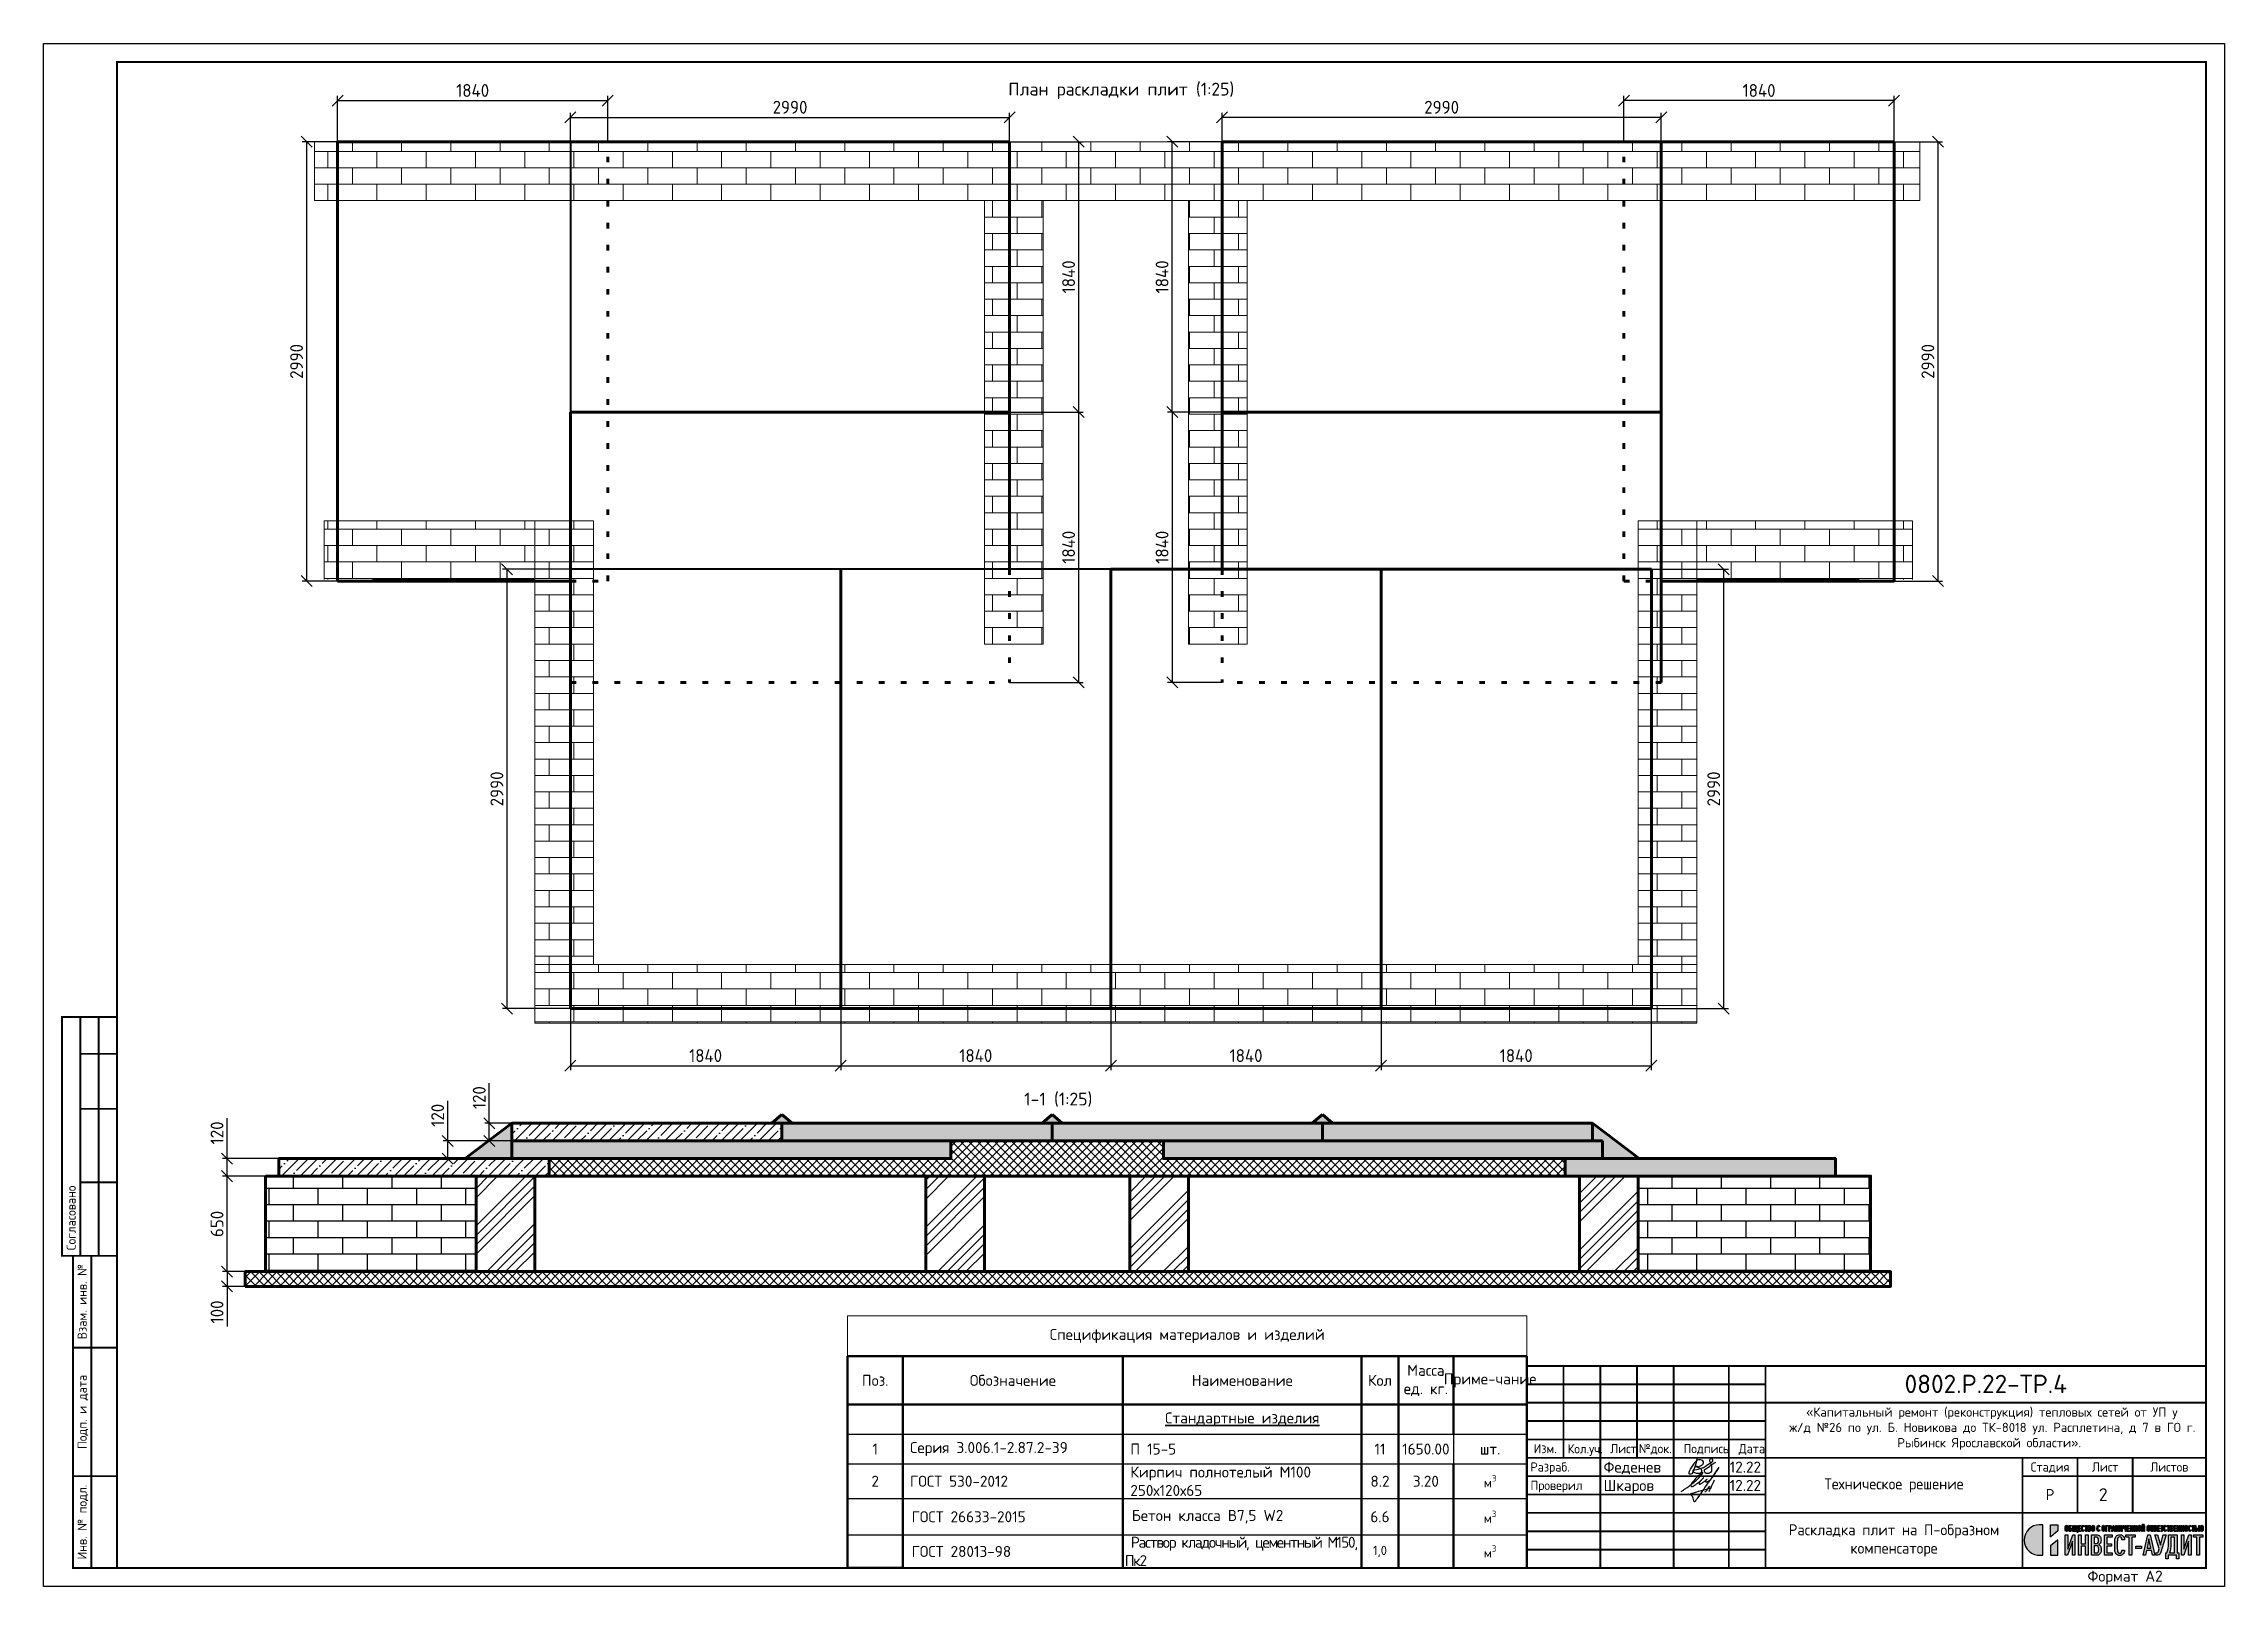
# Model space of a CAD drawing. Header units: millimetres. Extents: x 1601 to 15402, y -324 to 12625.
# Drawn here: x 7875 to 8469, y 1302 to 1722 of the extents above; entities that cross this region are included whole.
import ezdxf
from ezdxf.enums import TextEntityAlignment as Align

# ---------------------------------------------------------------- set-up
doc = ezdxf.new("R2010")
doc.units = ezdxf.units.MM
doc.linetypes.add('366_Контур', pattern=[1, 0.25, -0.75])
for name, color, linetype, lineweight in [('Основной', 1, 'Continuous', 60), ('Размерный', 4, 'Continuous', 30), ('таблица', 250, 'Continuous', 35)]:
    doc.layers.add(name, color=color, linetype=linetype, lineweight=lineweight)
doc.layers.add('рамка', color=7, linetype='Continuous')
doc.styles.add('-ISOCPEUR-', font='isocpeur.TTF')
doc.styles.add('GOST', font='GOST Common.ttf')
doc.dimstyles.new('Копия М 1 к 25', dxfattribs={"dimtxt": 3.5, "dimasz": 3, "dimexe": 1.25, "dimexo": 0, "dimgap": 1, "dimtad": 1, "dimdec": 0, "dimlfac": 25, "dimzin": 0, "dimdsep": 46, "dimtxsty": 'GOST', "dimblk": 'OBLIQUE', "dimcen": 5, "dimclrd": 256, "dimclre": 256, "dimclrt": 256, "dimazin": 2, "dimtfac": 1, "dimtdec": 0, "dimtmove": 0, "dimatfit": 3, "dimldrblk": 'NONE', "dimfxl": 1.25, "dimtolj": 1, "dimtzin": 0, "dimlwd": -1, "dimlwe": -1, "dimarcsym": 2})
pattern_1 = [(45, (-15.995, -543.004), (-1.1674333, 1.1674333), []), (135, (-15.995, -543.004), (-1.1674333, -1.1674333), [])]
pattern_2 = [(45, (-15.995, -543.004), (-7.678119, 7.678119), []), (45, (-13.436, -543.004), (-7.678119, 7.678119), []), (45, (-10.876, -543.004), (-7.678119, 7.678119), []), (45, (-8.317, -543.004), (-7.678119, 7.678119), [])]

msp = doc.modelspace()

# ---------------------------------------------------------------- texts
at = {"style": 'GOST'}
msp.add_text('Согласовано', height=2.5, rotation=90, dxfattribs=at).set_placement((7882.9505, 1393.8844), align=Align.MIDDLE_LEFT)
for s, p in [('Взам. инв. №', (7885.9505, 1379.8844)), ('Подп. и дата', (7885.9505, 1349.8844)), ('Инв. № подл.', (7885.9505, 1319.8844))]:
    msp.add_text(s, height=2.5, rotation=90, dxfattribs=at).set_placement(p, align=Align.MIDDLE_CENTER)
for s, height, p in [('Изм.', 2.5, (8284.4505, 1339.8844)), ('Кол.уч.', 2.5, (8295.3402, 1339.835)), ('Лист', 2.5, (8305.7548, 1339.8844)), ('№док.', 2.5, (8314.4505, 1339.8844)), ('Подпись', 2.5, (8328.3317, 1339.8844)), ('Дата', 2.5, (8340.7586, 1339.8844)), ('Стадия', 2.5, (8421.9505, 1334.8844)), ('Лист', 2.5, (8436.9505, 1334.8844)), ('Листов', 2.5, (8454.4505, 1334.8844)), ('Р', 3, (8421.9505, 1327.3844))]:
    msp.add_text(s, height=height, dxfattribs=at).set_placement(p, align=Align.MIDDLE_CENTER)
for s, p in [('Разраб.', (8280.4505, 1334.8844)), ('Проверил', (8280.4505, 1329.8844))]:
    msp.add_text(s, height=2.5, dxfattribs=at).set_placement(p, align=Align.MIDDLE_LEFT)
for s, insert, char_height, width, attachment_point, style in [('\\pi5.49715;{\\C7;«Капитальный ремонт (реконструкция) тепловых сетей от УП у \\P\\pi0.95192;ж/д №26 по ул. Б. Новикова до ТК-8018 ул. Расплетина, д 7 в ГО г. \\P\\pi30.38942;Рыбинск Ярославской области».}', (8350.0001, 1351.0811), 2.5, 110.528844, 1, '-ISOCPEUR-'), ('Техническое решение', (8379.4505, 1329.8844), 3, 70, 5, 'GOST'), ('Раскладка плит на П-образном компенсаторе', (8379.4505, 1314.8844), 3, 70, 5, 'GOST')]:
    msp.add_mtext(s, dxfattribs=dict(insert=insert, char_height=char_height, width=width, attachment_point=attachment_point, style=style))
at = {"layer": 'Размерный', "color": 0, "style": '-ISOCPEUR-'}
for s, height, p in [('Феденев', 3, (8300.3555, 1333.3616)), ('Шкаров', 3, (8300.3555, 1328.3616)), ('12.22', 3, (8334.7052, 1333.3616)), ('12.22', 3, (8334.7052, 1328.3616)), ('2', 3.5, (8435.2575, 1325.6114)), ('Формат А2', 3, (8432.1582, 1303.6769))]:
    msp.add_text(s, height=height, dxfattribs=at).set_placement(p)
at = {"layer": 'Размерный', "color": 7, "lineweight": 30, "insert": (8306.8509, 1359.9945), "char_height": 5, "width": 185, "attachment_point": 1, "style": '-ISOCPEUR-'}
msp.add_mtext('\\pi65.5,l10;0802.Р.22-ТР.4', dxfattribs=at)

# ---------------------------------------------------------------- blocks, each defined once
blk = doc.blocks.new('Лого')
h = blk.add_hatch(color=151)
h.set_gradient(color1=(158, 191, 227), color2=(46, 54, 92), tint=1, name='HEMISPHERICAL')
edge = h.paths.add_edge_path()
edge.add_spline(control_points=[(0.35, 0.49), (-0.19, 0.45), (-0.66, 0.87), (-0.66, 1.41), (-0.66, 1.41), (-0.66, 1.92), (-0.24, 2.34), (0.27, 2.34), (0.27, 2.34), (0.27, 2.34), (0.47, 2.34), (0.47, 2.34), (0.47, 2.34), (0.48, 2.34), (0.48, 2.33), (0.48, 2.33), (0.48, 2.33), (0.48, 2.33), (0.48, 0.51), (0.48, 0.51), (0.48, 0.51), (0.48, 0.5), (0.48, 0.49), (0.47, 0.49), (0.47, 0.49), (0.47, 0.49), (0.35, 0.49), (0.35, 0.49), (0.35, 0.49), (0.35, 0.49), (0.35, 0.49), (0.35, 0.49)], knot_values=[0, 0, 0, 0, 0.111111, 0.111111, 0.111111, 0.111211, 0.222222, 0.222222, 0.222222, 0.222322, 0.333333, 0.333333, 0.333333, 0.333433, 0.444444, 0.444444, 0.444444, 0.444544, 0.555556, 0.555556, 0.555556, 0.555656, 0.666667, 0.666667, 0.666667, 0.666767, 0.777778, 0.777778, 0.777778, 0.777878, 1, 1, 1, 1], degree=3, periodic=0)
edge = h.paths.add_edge_path()
edge.add_spline(control_points=[(0.96, 1.6), (0.96, 1.6), (1.39, 1.97), (1.39, 1.97), (1.39, 1.97), (1.39, 1.97), (1.39, 1.97), (1.39, 1.98), (1.39, 1.98), (1.39, 1.98), (1.39, 2.33), (1.39, 2.33), (1.39, 2.33), (1.39, 2.33), (1.38, 2.34), (1.38, 2.34), (1.38, 2.34), (1.38, 2.34), (0.95, 2.34), (0.95, 2.34), (0.95, 2.34), (0.94, 2.34), (0.93, 2.33), (0.93, 2.33), (0.93, 2.33), (0.93, 2.33), (0.93, 1.61), (0.93, 1.61), (0.93, 1.61), (0.93, 1.61), (0.94, 1.6), (0.94, 1.6), (0.94, 1.6), (0.95, 1.6), (0.95, 1.6), (0.96, 1.6)], knot_values=[0, 0, 0, 0, 0.1, 0.1, 0.1, 0.1001, 0.2, 0.2, 0.2, 0.2001, 0.3, 0.3, 0.3, 0.3001, 0.4, 0.4, 0.4, 0.4001, 0.5, 0.5, 0.5, 0.5001, 0.6, 0.6, 0.6, 0.6001, 0.7, 0.7, 0.7, 0.7001, 0.8, 0.8, 0.8, 0.8001, 1, 1, 1, 1], degree=3, periodic=0)
edge = h.paths.add_edge_path()
edge.add_spline(control_points=[(0.94, 1.06), (0.94, 1.06), (1.37, 1.4), (1.37, 1.4), (1.37, 1.4), (1.37, 1.4), (1.38, 1.4), (1.38, 1.4), (1.38, 1.4), (1.39, 1.4), (1.39, 1.4), (1.39, 1.39), (1.39, 1.39), (1.39, 1.39), (1.39, 0.51), (1.39, 0.51), (1.39, 0.51), (1.39, 0.5), (1.38, 0.49), (1.38, 0.49), (1.38, 0.49), (1.38, 0.49), (0.95, 0.49), (0.95, 0.49), (0.95, 0.49), (0.94, 0.49), (0.93, 0.5), (0.93, 0.51), (0.93, 0.51), (0.93, 0.51), (0.93, 1.05), (0.93, 1.05), (0.93, 1.05), (0.93, 1.05), (0.94, 1.06), (0.94, 1.06)], knot_values=[0, 0, 0, 0, 0.1, 0.1, 0.1, 0.1001, 0.2, 0.2, 0.2, 0.2001, 0.3, 0.3, 0.3, 0.3001, 0.4, 0.4, 0.4, 0.4001, 0.5, 0.5, 0.5, 0.5001, 0.6, 0.6, 0.6, 0.6001, 0.7, 0.7, 0.7, 0.7001, 0.8, 0.8, 0.8, 0.8001, 1, 1, 1, 1], degree=3, periodic=0)
at = {"true_color": 0x2e365c}
h = blk.add_hatch(color=159, dxfattribs=at)
h.dxf.hatch_style = 1
edge = h.paths.add_edge_path()
edge.add_spline(control_points=[(10.17, 1.59), (10.17, 1.59), (10.17, 1.73), (10.17, 1.73), (10.17, 1.73), (10.17, 1.73), (9.6, 1.73), (9.6, 1.73), (9.6, 1.73), (9.6, 1.73), (9.6, 1.59), (9.6, 1.59), (9.6, 1.59), (9.6, 1.59), (9.81, 1.59), (9.81, 1.59), (9.81, 1.59), (9.81, 1.59), (9.81, 0.49), (9.81, 0.49), (9.81, 0.49), (9.81, 0.49), (9.96, 0.49), (9.96, 0.49), (9.96, 0.49), (9.96, 0.49), (9.96, 1.59), (9.96, 1.59), (9.96, 1.59), (9.96, 1.59), (10.17, 1.59), (10.17, 1.59)], knot_values=[0, 0, 0, 0, 0.111111, 0.111111, 0.111111, 0.111211, 0.222222, 0.222222, 0.222222, 0.222322, 0.333333, 0.333333, 0.333333, 0.333433, 0.444444, 0.444444, 0.444444, 0.444544, 0.555556, 0.555556, 0.555556, 0.555656, 0.666667, 0.666667, 0.666667, 0.666767, 0.777778, 0.777778, 0.777778, 0.777878, 1, 1, 1, 1], degree=3, periodic=0)
edge = h.paths.add_edge_path()
edge.add_spline(control_points=[(9.46, 0.49), (9.46, 0.49), (9.46, 1.73), (9.46, 1.73), (9.46, 1.73), (9.46, 1.73), (9.32, 1.73), (9.32, 1.73), (9.32, 1.73), (9.32, 1.73), (9.02, 0.87), (9.02, 0.87), (9.02, 0.87), (9.02, 0.87), (9.02, 1.73), (9.02, 1.73), (9.02, 1.73), (9.02, 1.73), (8.87, 1.73), (8.87, 1.73), (8.87, 1.73), (8.87, 1.73), (8.87, 0.49), (8.87, 0.49), (8.87, 0.49), (8.87, 0.49), (9.01, 0.49), (9.01, 0.49), (9.01, 0.49), (9.01, 0.49), (9.31, 1.35), (9.31, 1.35), (9.31, 1.35), (9.31, 1.35), (9.31, 0.49), (9.31, 0.49), (9.31, 0.49), (9.31, 0.49), (9.46, 0.49), (9.46, 0.49)], knot_values=[0, 0, 0, 0, 0.090909, 0.090909, 0.090909, 0.091009, 0.181818, 0.181818, 0.181818, 0.181918, 0.272727, 0.272727, 0.272727, 0.272827, 0.363636, 0.363636, 0.363636, 0.363736, 0.454545, 0.454545, 0.454545, 0.454645, 0.545455, 0.545455, 0.545455, 0.545555, 0.636364, 0.636364, 0.636364, 0.636464, 0.727273, 0.727273, 0.727273, 0.727373, 0.818182, 0.818182, 0.818182, 0.818282, 1, 1, 1, 1], degree=3, periodic=0)
edge = h.paths.add_edge_path(flags=16)
edge.add_spline(control_points=[(8.46, 0.63), (8.46, 0.63), (8.15, 0.63), (8.15, 0.63), (8.15, 0.63), (8.21, 0.79), (8.24, 0.97), (8.24, 1.2), (8.24, 1.2), (8.24, 1.2), (8.24, 1.59), (8.24, 1.59), (8.24, 1.59), (8.24, 1.59), (8.46, 1.59), (8.46, 1.59), (8.46, 1.59), (8.46, 1.59), (8.46, 0.63), (8.46, 0.63)], knot_values=[0, 0, 0, 0, 0.166667, 0.166667, 0.166667, 0.166767, 0.333333, 0.333333, 0.333333, 0.333433, 0.5, 0.5, 0.5, 0.5001, 0.666667, 0.666667, 0.666667, 0.666767, 1, 1, 1, 1], degree=3, periodic=0)
edge = h.paths.add_edge_path()
edge.add_spline(control_points=[(8.71, 0.27), (8.71, 0.27), (8.71, 0.63), (8.71, 0.63), (8.71, 0.63), (8.71, 0.63), (8.61, 0.63), (8.61, 0.63), (8.61, 0.63), (8.61, 0.63), (8.61, 1.73), (8.61, 1.73), (8.61, 1.73), (8.61, 1.73), (8.09, 1.73), (8.09, 1.73), (8.09, 1.73), (8.09, 1.73), (8.09, 1.23), (8.09, 1.23), (8.09, 1.23), (8.09, 0.99), (8.06, 0.79), (7.99, 0.63), (7.99, 0.63), (7.99, 0.63), (7.92, 0.63), (7.92, 0.63), (7.92, 0.63), (7.92, 0.63), (7.92, 0.27), (7.92, 0.27), (7.92, 0.27), (7.92, 0.27), (8.06, 0.27), (8.06, 0.27), (8.06, 0.27), (8.06, 0.27), (8.06, 0.49), (8.06, 0.49), (8.06, 0.49), (8.06, 0.49), (8.57, 0.49), (8.57, 0.49), (8.57, 0.49), (8.57, 0.49), (8.57, 0.27), (8.57, 0.27), (8.57, 0.27), (8.57, 0.27), (8.71, 0.27), (8.71, 0.27)], knot_values=[0, 0, 0, 0, 0.071429, 0.071429, 0.071429, 0.071529, 0.142857, 0.142857, 0.142857, 0.142957, 0.214286, 0.214286, 0.214286, 0.214386, 0.285714, 0.285714, 0.285714, 0.285814, 0.357143, 0.357143, 0.357143, 0.357243, 0.428571, 0.428571, 0.428571, 0.428671, 0.5, 0.5, 0.5, 0.5001, 0.571429, 0.571429, 0.571429, 0.571529, 0.642857, 0.642857, 0.642857, 0.642957, 0.714286, 0.714286, 0.714286, 0.714386, 0.785714, 0.785714, 0.785714, 0.785814, 0.857143, 0.857143, 0.857143, 0.857243, 1, 1, 1, 1], degree=3, periodic=0)
edge = h.paths.add_edge_path()
edge.add_spline(control_points=[(7.94, 1.73), (7.94, 1.73), (7.77, 1.73), (7.77, 1.73), (7.77, 1.73), (7.77, 1.73), (7.61, 1.1), (7.61, 1.1), (7.61, 1.1), (7.61, 1.1), (7.43, 1.73), (7.43, 1.73), (7.43, 1.73), (7.43, 1.73), (7.27, 1.73), (7.27, 1.73), (7.27, 1.73), (7.27, 1.73), (7.53, 0.89), (7.53, 0.89), (7.53, 0.89), (7.53, 0.89), (7.49, 0.75), (7.49, 0.75), (7.49, 0.75), (7.46, 0.65), (7.43, 0.63), (7.33, 0.63), (7.33, 0.63), (7.33, 0.63), (7.33, 0.49), (7.33, 0.49), (7.33, 0.49), (7.5, 0.49), (7.57, 0.52), (7.62, 0.69), (7.62, 0.69), (7.62, 0.69), (7.94, 1.73), (7.94, 1.73)], knot_values=[0, 0, 0, 0, 0.090909, 0.090909, 0.090909, 0.091009, 0.181818, 0.181818, 0.181818, 0.181918, 0.272727, 0.272727, 0.272727, 0.272827, 0.363636, 0.363636, 0.363636, 0.363736, 0.454545, 0.454545, 0.454545, 0.454645, 0.545455, 0.545455, 0.545455, 0.545555, 0.636364, 0.636364, 0.636364, 0.636464, 0.727273, 0.727273, 0.727273, 0.727373, 0.818182, 0.818182, 0.818182, 0.818282, 1, 1, 1, 1], degree=3, periodic=0)
edge = h.paths.add_edge_path(flags=16)
edge.add_spline(control_points=[(7.02, 0.92), (7.02, 0.92), (6.79, 0.92), (6.79, 0.92), (6.79, 0.92), (6.79, 0.92), (6.9, 1.49), (6.9, 1.49), (6.9, 1.49), (6.9, 1.49), (7.02, 0.92), (7.02, 0.92)], knot_values=[0, 0, 0, 0, 0.25, 0.25, 0.25, 0.2501, 0.5, 0.5, 0.5, 0.5001, 1, 1, 1, 1], degree=3, periodic=0)
edge = h.paths.add_edge_path()
edge.add_spline(control_points=[(7.26, 0.49), (7.26, 0.49), (6.98, 1.73), (6.98, 1.73), (6.98, 1.73), (6.98, 1.73), (6.83, 1.73), (6.83, 1.73), (6.83, 1.73), (6.83, 1.73), (6.55, 0.49), (6.55, 0.49), (6.55, 0.49), (6.55, 0.49), (6.7, 0.49), (6.7, 0.49), (6.7, 0.49), (6.7, 0.49), (6.76, 0.78), (6.76, 0.78), (6.76, 0.78), (6.76, 0.78), (7.05, 0.78), (7.05, 0.78), (7.05, 0.78), (7.05, 0.78), (7.11, 0.49), (7.11, 0.49), (7.11, 0.49), (7.11, 0.49), (7.26, 0.49), (7.26, 0.49)], knot_values=[0, 0, 0, 0, 0.111111, 0.111111, 0.111111, 0.111211, 0.222222, 0.222222, 0.222222, 0.222322, 0.333333, 0.333333, 0.333333, 0.333433, 0.444444, 0.444444, 0.444444, 0.444544, 0.555556, 0.555556, 0.555556, 0.555656, 0.666667, 0.666667, 0.666667, 0.666767, 0.777778, 0.777778, 0.777778, 0.777878, 1, 1, 1, 1], degree=3, periodic=0)
edge = h.paths.add_edge_path()
edge.add_spline(control_points=[(6.45, 0.91), (6.45, 0.91), (6.45, 1.05), (6.45, 1.05), (6.45, 1.05), (6.45, 1.05), (6.11, 1.05), (6.11, 1.05), (6.11, 1.05), (6.11, 1.05), (6.11, 0.91), (6.11, 0.91), (6.11, 0.91), (6.11, 0.91), (6.45, 0.91), (6.45, 0.91)], knot_values=[0, 0, 0, 0, 0.2, 0.2, 0.2, 0.2001, 0.4, 0.4, 0.4, 0.4001, 0.6, 0.6, 0.6, 0.6001, 1, 1, 1, 1], degree=3, periodic=0)
edge = h.paths.add_edge_path()
edge.add_spline(control_points=[(6.07, 1.59), (6.07, 1.59), (6.07, 1.73), (6.07, 1.73), (6.07, 1.73), (6.07, 1.73), (5.51, 1.73), (5.51, 1.73), (5.51, 1.73), (5.51, 1.73), (5.51, 1.59), (5.51, 1.59), (5.51, 1.59), (5.51, 1.59), (5.71, 1.59), (5.71, 1.59), (5.71, 1.59), (5.71, 1.59), (5.71, 0.49), (5.71, 0.49), (5.71, 0.49), (5.71, 0.49), (5.86, 0.49), (5.86, 0.49), (5.86, 0.49), (5.86, 0.49), (5.86, 1.59), (5.86, 1.59), (5.86, 1.59), (5.86, 1.59), (6.07, 1.59), (6.07, 1.59)], knot_values=[0, 0, 0, 0, 0.111111, 0.111111, 0.111111, 0.111211, 0.222222, 0.222222, 0.222222, 0.222322, 0.333333, 0.333333, 0.333333, 0.333433, 0.444444, 0.444444, 0.444444, 0.444544, 0.555556, 0.555556, 0.555556, 0.555656, 0.666667, 0.666667, 0.666667, 0.666767, 0.777778, 0.777778, 0.777778, 0.777878, 1, 1, 1, 1], degree=3, periodic=0)
edge = h.paths.add_edge_path()
edge.add_spline(control_points=[(5.42, 0.8), (5.42, 0.8), (5.27, 0.8), (5.27, 0.8), (5.27, 0.8), (5.27, 0.74), (5.26, 0.69), (5.23, 0.65), (5.23, 0.65), (5.21, 0.63), (5.18, 0.61), (5.14, 0.61), (5.14, 0.61), (5.09, 0.61), (5.05, 0.63), (5.03, 0.66), (5.03, 0.66), (4.99, 0.72), (4.98, 0.82), (4.98, 1.11), (4.98, 1.11), (4.98, 1.4), (4.99, 1.5), (5.03, 1.56), (5.03, 1.56), (5.05, 1.59), (5.09, 1.61), (5.14, 1.61), (5.14, 1.61), (5.18, 1.61), (5.21, 1.59), (5.23, 1.56), (5.23, 1.56), (5.26, 1.53), (5.27, 1.48), (5.27, 1.42), (5.27, 1.42), (5.27, 1.42), (5.42, 1.42), (5.42, 1.42), (5.42, 1.42), (5.42, 1.52), (5.39, 1.61), (5.33, 1.67), (5.33, 1.67), (5.28, 1.72), (5.22, 1.74), (5.14, 1.74), (5.14, 1.74), (5.04, 1.74), (4.97, 1.7), (4.92, 1.65), (4.92, 1.65), (4.84, 1.56), (4.83, 1.45), (4.83, 1.11), (4.83, 1.11), (4.83, 0.77), (4.84, 0.66), (4.92, 0.57), (4.92, 0.57), (4.97, 0.51), (5.04, 0.48), (5.14, 0.48), (5.14, 0.48), (5.22, 0.48), (5.28, 0.5), (5.33, 0.55), (5.33, 0.55), (5.39, 0.6), (5.42, 0.69), (5.42, 0.8)], knot_values=[0, 0, 0, 0, 0.052632, 0.052632, 0.052632, 0.052732, 0.105263, 0.105263, 0.105263, 0.105363, 0.157895, 0.157895, 0.157895, 0.157995, 0.210526, 0.210526, 0.210526, 0.210626, 0.263158, 0.263158, 0.263158, 0.263258, 0.315789, 0.315789, 0.315789, 0.315889, 0.368421, 0.368421, 0.368421, 0.368521, 0.421053, 0.421053, 0.421053, 0.421153, 0.473684, 0.473684, 0.473684, 0.473784, 0.526316, 0.526316, 0.526316, 0.526416, 0.578947, 0.578947, 0.578947, 0.579047, 0.631579, 0.631579, 0.631579, 0.631679, 0.684211, 0.684211, 0.684211, 0.684311, 0.736842, 0.736842, 0.736842, 0.736942, 0.789474, 0.789474, 0.789474, 0.789574, 0.842105, 0.842105, 0.842105, 0.842205, 0.894737, 0.894737, 0.894737, 0.894837, 1, 1, 1, 1], degree=3, periodic=0)
edge = h.paths.add_edge_path()
edge.add_spline(control_points=[(4.68, 0.49), (4.68, 0.49), (4.68, 0.63), (4.68, 0.63), (4.68, 0.63), (4.68, 0.63), (4.35, 0.63), (4.35, 0.63), (4.35, 0.63), (4.35, 0.63), (4.35, 1.05), (4.35, 1.05), (4.35, 1.05), (4.35, 1.05), (4.64, 1.05), (4.64, 1.05), (4.64, 1.05), (4.64, 1.05), (4.64, 1.18), (4.64, 1.18), (4.64, 1.18), (4.64, 1.18), (4.35, 1.18), (4.35, 1.18), (4.35, 1.18), (4.35, 1.18), (4.35, 1.59), (4.35, 1.59), (4.35, 1.59), (4.35, 1.59), (4.68, 1.59), (4.68, 1.59), (4.68, 1.59), (4.68, 1.59), (4.68, 1.73), (4.68, 1.73), (4.68, 1.73), (4.68, 1.73), (4.2, 1.73), (4.2, 1.73), (4.2, 1.73), (4.2, 1.73), (4.2, 0.49), (4.2, 0.49), (4.2, 0.49), (4.2, 0.49), (4.68, 0.49), (4.68, 0.49)], knot_values=[0, 0, 0, 0, 0.076923, 0.076923, 0.076923, 0.077023, 0.153846, 0.153846, 0.153846, 0.153946, 0.230769, 0.230769, 0.230769, 0.230869, 0.307692, 0.307692, 0.307692, 0.307792, 0.384615, 0.384615, 0.384615, 0.384715, 0.461538, 0.461538, 0.461538, 0.461638, 0.538462, 0.538462, 0.538462, 0.538562, 0.615385, 0.615385, 0.615385, 0.615485, 0.692308, 0.692308, 0.692308, 0.692408, 0.769231, 0.769231, 0.769231, 0.769331, 0.846154, 0.846154, 0.846154, 0.846254, 1, 1, 1, 1], degree=3, periodic=0)
edge = h.paths.add_edge_path(flags=16)
edge.add_spline(control_points=[(3.85, 1.4), (3.85, 1.26), (3.8, 1.2), (3.69, 1.2), (3.69, 1.2), (3.69, 1.2), (3.58, 1.2), (3.58, 1.2), (3.58, 1.2), (3.58, 1.2), (3.58, 1.59), (3.58, 1.59), (3.58, 1.59), (3.58, 1.59), (3.69, 1.59), (3.69, 1.59), (3.69, 1.59), (3.8, 1.59), (3.85, 1.54), (3.85, 1.4)], knot_values=[0, 0, 0, 0, 0.166667, 0.166667, 0.166667, 0.166767, 0.333333, 0.333333, 0.333333, 0.333433, 0.5, 0.5, 0.5, 0.5001, 0.666667, 0.666667, 0.666667, 0.666767, 1, 1, 1, 1], degree=3, periodic=0)
edge = h.paths.add_edge_path(flags=16)
edge.add_spline(control_points=[(3.86, 0.85), (3.86, 0.68), (3.8, 0.63), (3.69, 0.63), (3.69, 0.63), (3.69, 0.63), (3.58, 0.63), (3.58, 0.63), (3.58, 0.63), (3.58, 0.63), (3.58, 1.07), (3.58, 1.07), (3.58, 1.07), (3.58, 1.07), (3.69, 1.07), (3.69, 1.07), (3.69, 1.07), (3.8, 1.07), (3.86, 1.01), (3.86, 0.85)], knot_values=[0, 0, 0, 0, 0.166667, 0.166667, 0.166667, 0.166767, 0.333333, 0.333333, 0.333333, 0.333433, 0.5, 0.5, 0.5, 0.5001, 0.666667, 0.666667, 0.666667, 0.666767, 1, 1, 1, 1], degree=3, periodic=0)
edge = h.paths.add_edge_path()
edge.add_spline(control_points=[(4.01, 0.84), (4.01, 0.94), (4, 1.03), (3.93, 1.09), (3.93, 1.09), (3.91, 1.11), (3.88, 1.13), (3.85, 1.14), (3.85, 1.14), (3.88, 1.15), (3.9, 1.16), (3.92, 1.18), (3.92, 1.18), (3.99, 1.24), (4, 1.31), (4, 1.4), (4, 1.4), (4, 1.54), (3.98, 1.6), (3.92, 1.65), (3.92, 1.65), (3.87, 1.7), (3.81, 1.73), (3.7, 1.73), (3.7, 1.73), (3.7, 1.73), (3.43, 1.73), (3.43, 1.73), (3.43, 1.73), (3.43, 1.73), (3.43, 0.49), (3.43, 0.49), (3.43, 0.49), (3.43, 0.49), (3.7, 0.49), (3.7, 0.49), (3.7, 0.49), (3.81, 0.49), (3.88, 0.51), (3.93, 0.57), (3.93, 0.57), (3.98, 0.62), (4.01, 0.69), (4.01, 0.84)], knot_values=[0, 0, 0, 0, 0.083333, 0.083333, 0.083333, 0.083433, 0.166667, 0.166667, 0.166667, 0.166767, 0.25, 0.25, 0.25, 0.2501, 0.333333, 0.333333, 0.333333, 0.333433, 0.416667, 0.416667, 0.416667, 0.416767, 0.5, 0.5, 0.5, 0.5001, 0.583333, 0.583333, 0.583333, 0.583433, 0.666667, 0.666667, 0.666667, 0.666767, 0.75, 0.75, 0.75, 0.7501, 0.833333, 0.833333, 0.833333, 0.833433, 1, 1, 1, 1], degree=3, periodic=0)
edge = h.paths.add_edge_path()
edge.add_spline(control_points=[(3.21, 0.49), (3.21, 0.49), (3.21, 1.73), (3.21, 1.73), (3.21, 1.73), (3.21, 1.73), (3.06, 1.73), (3.06, 1.73), (3.06, 1.73), (3.06, 1.73), (3.06, 1.19), (3.06, 1.19), (3.06, 1.19), (3.06, 1.19), (2.79, 1.19), (2.79, 1.19), (2.79, 1.19), (2.79, 1.19), (2.79, 1.73), (2.79, 1.73), (2.79, 1.73), (2.79, 1.73), (2.64, 1.73), (2.64, 1.73), (2.64, 1.73), (2.64, 1.73), (2.64, 0.49), (2.64, 0.49), (2.64, 0.49), (2.64, 0.49), (2.79, 0.49), (2.79, 0.49), (2.79, 0.49), (2.79, 0.49), (2.79, 1.05), (2.79, 1.05), (2.79, 1.05), (2.79, 1.05), (3.06, 1.05), (3.06, 1.05), (3.06, 1.05), (3.06, 1.05), (3.06, 0.49), (3.06, 0.49), (3.06, 0.49), (3.06, 0.49), (3.21, 0.49), (3.21, 0.49)], knot_values=[0, 0, 0, 0, 0.076923, 0.076923, 0.076923, 0.077023, 0.153846, 0.153846, 0.153846, 0.153946, 0.230769, 0.230769, 0.230769, 0.230869, 0.307692, 0.307692, 0.307692, 0.307792, 0.384615, 0.384615, 0.384615, 0.384715, 0.461538, 0.461538, 0.461538, 0.461638, 0.538462, 0.538462, 0.538462, 0.538562, 0.615385, 0.615385, 0.615385, 0.615485, 0.692308, 0.692308, 0.692308, 0.692408, 0.769231, 0.769231, 0.769231, 0.769331, 0.846154, 0.846154, 0.846154, 0.846254, 1, 1, 1, 1], degree=3, periodic=0)
edge = h.paths.add_edge_path()
edge.add_spline(control_points=[(2.42, 0.49), (2.42, 0.49), (2.42, 1.73), (2.42, 1.73), (2.42, 1.73), (2.42, 1.73), (2.28, 1.73), (2.28, 1.73), (2.28, 1.73), (2.28, 1.73), (1.98, 0.87), (1.98, 0.87), (1.98, 0.87), (1.98, 0.87), (1.98, 1.73), (1.98, 1.73), (1.98, 1.73), (1.98, 1.73), (1.83, 1.73), (1.83, 1.73), (1.83, 1.73), (1.83, 1.73), (1.83, 0.49), (1.83, 0.49), (1.83, 0.49), (1.83, 0.49), (1.96, 0.49), (1.96, 0.49), (1.96, 0.49), (1.96, 0.49), (2.27, 1.35), (2.27, 1.35), (2.27, 1.35), (2.27, 1.35), (2.27, 0.49), (2.27, 0.49), (2.27, 0.49), (2.27, 0.49), (2.42, 0.49), (2.42, 0.49)], knot_values=[0, 0, 0, 0, 0.090909, 0.090909, 0.090909, 0.091009, 0.181818, 0.181818, 0.181818, 0.181918, 0.272727, 0.272727, 0.272727, 0.272827, 0.363636, 0.363636, 0.363636, 0.363736, 0.454545, 0.454545, 0.454545, 0.454645, 0.545455, 0.545455, 0.545455, 0.545555, 0.636364, 0.636364, 0.636364, 0.636464, 0.727273, 0.727273, 0.727273, 0.727373, 0.818182, 0.818182, 0.818182, 0.818282, 1, 1, 1, 1], degree=3, periodic=0)
edge = h.paths.add_edge_path(flags=16)
edge.add_spline(control_points=[(10.15, 2.12), (10.15, 2.03), (10.15, 2.01), (10.13, 1.99), (10.13, 1.99), (10.13, 1.98), (10.12, 1.97), (10.11, 1.97), (10.11, 1.97), (10.09, 1.97), (10.08, 1.98), (10.08, 1.99), (10.08, 1.99), (10.06, 2.01), (10.06, 2.03), (10.06, 2.12), (10.06, 2.12), (10.06, 2.21), (10.06, 2.24), (10.08, 2.25), (10.08, 2.25), (10.08, 2.26), (10.09, 2.27), (10.11, 2.27), (10.11, 2.27), (10.12, 2.27), (10.13, 2.26), (10.13, 2.25), (10.13, 2.25), (10.15, 2.24), (10.15, 2.21), (10.15, 2.12)], knot_values=[0, 0, 0, 0, 0.111111, 0.111111, 0.111111, 0.111211, 0.222222, 0.222222, 0.222222, 0.222322, 0.333333, 0.333333, 0.333333, 0.333433, 0.444444, 0.444444, 0.444444, 0.444544, 0.555556, 0.555556, 0.555556, 0.555656, 0.666667, 0.666667, 0.666667, 0.666767, 0.777778, 0.777778, 0.777778, 0.777878, 1, 1, 1, 1], degree=3, periodic=0)
edge = h.paths.add_edge_path()
edge.add_spline(control_points=[(9.97, 1.94), (9.97, 1.94), (9.97, 2.1), (9.97, 2.1), (9.97, 2.1), (9.97, 2.1), (10.02, 2.1), (10.02, 2.1), (10.02, 2.1), (10.02, 2.02), (10.02, 1.99), (10.04, 1.96), (10.04, 1.96), (10.06, 1.95), (10.08, 1.94), (10.11, 1.94), (10.11, 1.94), (10.13, 1.94), (10.15, 1.95), (10.17, 1.96), (10.17, 1.96), (10.19, 1.99), (10.19, 2.02), (10.19, 2.12), (10.19, 2.12), (10.19, 2.22), (10.19, 2.25), (10.17, 2.28), (10.17, 2.28), (10.15, 2.29), (10.13, 2.31), (10.11, 2.31), (10.11, 2.31), (10.08, 2.31), (10.06, 2.29), (10.04, 2.28), (10.04, 2.28), (10.02, 2.25), (10.02, 2.23), (10.02, 2.14), (10.02, 2.14), (10.02, 2.14), (9.97, 2.14), (9.97, 2.14), (9.97, 2.14), (9.97, 2.14), (9.97, 2.3), (9.97, 2.3), (9.97, 2.3), (9.97, 2.3), (9.93, 2.3), (9.93, 2.3), (9.93, 2.3), (9.93, 2.3), (9.93, 1.94), (9.93, 1.94), (9.93, 1.94), (9.93, 1.94), (9.97, 1.94), (9.97, 1.94)], knot_values=[0, 0, 0, 0, 0.0625, 0.0625, 0.0625, 0.0626, 0.125, 0.125, 0.125, 0.1251, 0.1875, 0.1875, 0.1875, 0.1876, 0.25, 0.25, 0.25, 0.2501, 0.3125, 0.3125, 0.3125, 0.3126, 0.375, 0.375, 0.375, 0.3751, 0.4375, 0.4375, 0.4375, 0.4376, 0.5, 0.5, 0.5, 0.5001, 0.5625, 0.5625, 0.5625, 0.5626, 0.625, 0.625, 0.625, 0.6251, 0.6875, 0.6875, 0.6875, 0.6876, 0.75, 0.75, 0.75, 0.7501, 0.8125, 0.8125, 0.8125, 0.8126, 0.875, 0.875, 0.875, 0.8751, 1, 1, 1, 1], degree=3, periodic=0)
edge = h.paths.add_edge_path(flags=16)
edge.add_spline(control_points=[(9.83, 2.05), (9.83, 2), (9.82, 1.98), (9.79, 1.98), (9.79, 1.98), (9.79, 1.98), (9.75, 1.98), (9.75, 1.98), (9.75, 1.98), (9.75, 1.98), (9.75, 2.11), (9.75, 2.11), (9.75, 2.11), (9.75, 2.11), (9.79, 2.11), (9.79, 2.11), (9.79, 2.11), (9.82, 2.11), (9.83, 2.09), (9.83, 2.05)], knot_values=[0, 0, 0, 0, 0.166667, 0.166667, 0.166667, 0.166767, 0.333333, 0.333333, 0.333333, 0.333433, 0.5, 0.5, 0.5, 0.5001, 0.666667, 0.666667, 0.666667, 0.666767, 1, 1, 1, 1], degree=3, periodic=0)
edge = h.paths.add_edge_path()
edge.add_spline(control_points=[(9.88, 2.05), (9.88, 2.13), (9.85, 2.15), (9.79, 2.15), (9.79, 2.15), (9.79, 2.15), (9.75, 2.15), (9.75, 2.15), (9.75, 2.15), (9.75, 2.15), (9.75, 2.3), (9.75, 2.3), (9.75, 2.3), (9.75, 2.3), (9.71, 2.3), (9.71, 2.3), (9.71, 2.3), (9.71, 2.3), (9.71, 1.94), (9.71, 1.94), (9.71, 1.94), (9.71, 1.94), (9.79, 1.94), (9.79, 1.94), (9.79, 1.94), (9.85, 1.94), (9.88, 1.97), (9.88, 2.05)], knot_values=[0, 0, 0, 0, 0.125, 0.125, 0.125, 0.1251, 0.25, 0.25, 0.25, 0.2501, 0.375, 0.375, 0.375, 0.3751, 0.5, 0.5, 0.5, 0.5001, 0.625, 0.625, 0.625, 0.6251, 0.75, 0.75, 0.75, 0.7501, 1, 1, 1, 1], degree=3, periodic=0)
edge = h.paths.add_edge_path()
edge.add_spline(control_points=[(9.67, 2.26), (9.67, 2.26), (9.67, 2.3), (9.67, 2.3), (9.67, 2.3), (9.67, 2.3), (9.5, 2.3), (9.5, 2.3), (9.5, 2.3), (9.5, 2.3), (9.5, 2.26), (9.5, 2.26), (9.5, 2.26), (9.5, 2.26), (9.56, 2.26), (9.56, 2.26), (9.56, 2.26), (9.56, 2.26), (9.56, 1.94), (9.56, 1.94), (9.56, 1.94), (9.56, 1.94), (9.61, 1.94), (9.61, 1.94), (9.61, 1.94), (9.61, 1.94), (9.61, 2.26), (9.61, 2.26), (9.61, 2.26), (9.61, 2.26), (9.67, 2.26), (9.67, 2.26)], knot_values=[0, 0, 0, 0, 0.111111, 0.111111, 0.111111, 0.111211, 0.222222, 0.222222, 0.222222, 0.222322, 0.333333, 0.333333, 0.333333, 0.333433, 0.444444, 0.444444, 0.444444, 0.444544, 0.555556, 0.555556, 0.555556, 0.555656, 0.666667, 0.666667, 0.666667, 0.666767, 0.777778, 0.777778, 0.777778, 0.777878, 1, 1, 1, 1], degree=3, periodic=0)
edge = h.paths.add_edge_path()
edge.add_spline(control_points=[(9.48, 2.03), (9.48, 2.03), (9.43, 2.03), (9.43, 2.03), (9.43, 2.03), (9.43, 2.01), (9.43, 2), (9.42, 1.99), (9.42, 1.99), (9.42, 1.98), (9.41, 1.97), (9.39, 1.97), (9.39, 1.97), (9.38, 1.97), (9.37, 1.98), (9.36, 1.99), (9.36, 1.99), (9.35, 2.01), (9.35, 2.03), (9.35, 2.12), (9.35, 2.12), (9.35, 2.21), (9.35, 2.24), (9.36, 2.25), (9.36, 2.25), (9.37, 2.26), (9.38, 2.27), (9.39, 2.27), (9.39, 2.27), (9.41, 2.27), (9.42, 2.26), (9.42, 2.25), (9.42, 2.25), (9.43, 2.24), (9.43, 2.23), (9.43, 2.21), (9.43, 2.21), (9.43, 2.21), (9.48, 2.21), (9.48, 2.21), (9.48, 2.21), (9.48, 2.24), (9.47, 2.27), (9.45, 2.28), (9.45, 2.28), (9.44, 2.3), (9.42, 2.31), (9.39, 2.31), (9.39, 2.31), (9.36, 2.31), (9.34, 2.29), (9.33, 2.28), (9.33, 2.28), (9.31, 2.25), (9.3, 2.22), (9.3, 2.12), (9.3, 2.12), (9.3, 2.02), (9.31, 1.99), (9.33, 1.96), (9.33, 1.96), (9.34, 1.95), (9.36, 1.94), (9.39, 1.94), (9.39, 1.94), (9.42, 1.94), (9.43, 1.94), (9.45, 1.96), (9.45, 1.96), (9.47, 1.97), (9.48, 2), (9.48, 2.03)], knot_values=[0, 0, 0, 0, 0.052632, 0.052632, 0.052632, 0.052732, 0.105263, 0.105263, 0.105263, 0.105363, 0.157895, 0.157895, 0.157895, 0.157995, 0.210526, 0.210526, 0.210526, 0.210626, 0.263158, 0.263158, 0.263158, 0.263258, 0.315789, 0.315789, 0.315789, 0.315889, 0.368421, 0.368421, 0.368421, 0.368521, 0.421053, 0.421053, 0.421053, 0.421153, 0.473684, 0.473684, 0.473684, 0.473784, 0.526316, 0.526316, 0.526316, 0.526416, 0.578947, 0.578947, 0.578947, 0.579047, 0.631579, 0.631579, 0.631579, 0.631679, 0.684211, 0.684211, 0.684211, 0.684311, 0.736842, 0.736842, 0.736842, 0.736942, 0.789474, 0.789474, 0.789474, 0.789574, 0.842105, 0.842105, 0.842105, 0.842205, 0.894737, 0.894737, 0.894737, 0.894837, 1, 1, 1, 1], degree=3, periodic=0)
edge = h.paths.add_edge_path(flags=16)
edge.add_spline(control_points=[(9.21, 2.12), (9.21, 2.03), (9.21, 2.01), (9.2, 1.99), (9.2, 1.99), (9.19, 1.98), (9.18, 1.97), (9.17, 1.97), (9.17, 1.97), (9.15, 1.97), (9.14, 1.98), (9.14, 1.99), (9.14, 1.99), (9.13, 2.01), (9.12, 2.03), (9.12, 2.12), (9.12, 2.12), (9.12, 2.21), (9.13, 2.24), (9.14, 2.25), (9.14, 2.25), (9.14, 2.26), (9.15, 2.27), (9.17, 2.27), (9.17, 2.27), (9.18, 2.27), (9.19, 2.26), (9.2, 2.25), (9.2, 2.25), (9.21, 2.24), (9.21, 2.21), (9.21, 2.12)], knot_values=[0, 0, 0, 0, 0.111111, 0.111111, 0.111111, 0.111211, 0.222222, 0.222222, 0.222222, 0.222322, 0.333333, 0.333333, 0.333333, 0.333433, 0.444444, 0.444444, 0.444444, 0.444544, 0.555556, 0.555556, 0.555556, 0.555656, 0.666667, 0.666667, 0.666667, 0.666767, 0.777778, 0.777778, 0.777778, 0.777878, 1, 1, 1, 1], degree=3, periodic=0)
edge = h.paths.add_edge_path()
edge.add_spline(control_points=[(9.26, 2.12), (9.26, 2.22), (9.25, 2.25), (9.23, 2.28), (9.23, 2.28), (9.22, 2.29), (9.2, 2.31), (9.17, 2.31), (9.17, 2.31), (9.14, 2.31), (9.12, 2.29), (9.11, 2.28), (9.11, 2.28), (9.08, 2.25), (9.08, 2.22), (9.08, 2.12), (9.08, 2.12), (9.08, 2.02), (9.08, 1.99), (9.11, 1.96), (9.11, 1.96), (9.12, 1.95), (9.14, 1.94), (9.17, 1.94), (9.17, 1.94), (9.2, 1.94), (9.22, 1.95), (9.23, 1.96), (9.23, 1.96), (9.25, 1.99), (9.26, 2.02), (9.26, 2.12)], knot_values=[0, 0, 0, 0, 0.111111, 0.111111, 0.111111, 0.111211, 0.222222, 0.222222, 0.222222, 0.222322, 0.333333, 0.333333, 0.333333, 0.333433, 0.444444, 0.444444, 0.444444, 0.444544, 0.555556, 0.555556, 0.555556, 0.555656, 0.666667, 0.666667, 0.666667, 0.666767, 0.777778, 0.777778, 0.777778, 0.777878, 1, 1, 1, 1], degree=3, periodic=0)
edge = h.paths.add_edge_path()
edge.add_spline(control_points=[(9.02, 1.94), (9.02, 1.94), (9.02, 2.3), (9.02, 2.3), (9.02, 2.3), (9.02, 2.3), (8.98, 2.3), (8.98, 2.3), (8.98, 2.3), (8.98, 2.3), (8.98, 2.14), (8.98, 2.14), (8.98, 2.14), (8.98, 2.14), (8.9, 2.14), (8.9, 2.14), (8.9, 2.14), (8.9, 2.14), (8.9, 2.3), (8.9, 2.3), (8.9, 2.3), (8.9, 2.3), (8.86, 2.3), (8.86, 2.3), (8.86, 2.3), (8.86, 2.3), (8.86, 1.94), (8.86, 1.94), (8.86, 1.94), (8.86, 1.94), (8.9, 1.94), (8.9, 1.94), (8.9, 1.94), (8.9, 1.94), (8.9, 2.1), (8.9, 2.1), (8.9, 2.1), (8.9, 2.1), (8.98, 2.1), (8.98, 2.1), (8.98, 2.1), (8.98, 2.1), (8.98, 1.94), (8.98, 1.94), (8.98, 1.94), (8.98, 1.94), (9.02, 1.94), (9.02, 1.94)], knot_values=[0, 0, 0, 0, 0.076923, 0.076923, 0.076923, 0.077023, 0.153846, 0.153846, 0.153846, 0.153946, 0.230769, 0.230769, 0.230769, 0.230869, 0.307692, 0.307692, 0.307692, 0.307792, 0.384615, 0.384615, 0.384615, 0.384715, 0.461538, 0.461538, 0.461538, 0.461638, 0.538462, 0.538462, 0.538462, 0.538562, 0.615385, 0.615385, 0.615385, 0.615485, 0.692308, 0.692308, 0.692308, 0.692408, 0.769231, 0.769231, 0.769231, 0.769331, 0.846154, 0.846154, 0.846154, 0.846254, 1, 1, 1, 1], degree=3, periodic=0)
edge = h.paths.add_edge_path()
edge.add_spline(control_points=[(8.79, 1.94), (8.79, 1.94), (8.79, 2.3), (8.79, 2.3), (8.79, 2.3), (8.79, 2.3), (8.75, 2.3), (8.75, 2.3), (8.75, 2.3), (8.75, 2.3), (8.75, 2.14), (8.75, 2.14), (8.75, 2.14), (8.75, 2.14), (8.67, 2.14), (8.67, 2.14), (8.67, 2.14), (8.67, 2.14), (8.67, 2.3), (8.67, 2.3), (8.67, 2.3), (8.67, 2.3), (8.62, 2.3), (8.62, 2.3), (8.62, 2.3), (8.62, 2.3), (8.62, 1.94), (8.62, 1.94), (8.62, 1.94), (8.62, 1.94), (8.67, 1.94), (8.67, 1.94), (8.67, 1.94), (8.67, 1.94), (8.67, 2.1), (8.67, 2.1), (8.67, 2.1), (8.67, 2.1), (8.75, 2.1), (8.75, 2.1), (8.75, 2.1), (8.75, 2.1), (8.75, 1.94), (8.75, 1.94), (8.75, 1.94), (8.75, 1.94), (8.79, 1.94), (8.79, 1.94)], knot_values=[0, 0, 0, 0, 0.076923, 0.076923, 0.076923, 0.077023, 0.153846, 0.153846, 0.153846, 0.153946, 0.230769, 0.230769, 0.230769, 0.230869, 0.307692, 0.307692, 0.307692, 0.307792, 0.384615, 0.384615, 0.384615, 0.384715, 0.461538, 0.461538, 0.461538, 0.461638, 0.538462, 0.538462, 0.538462, 0.538562, 0.615385, 0.615385, 0.615385, 0.615485, 0.692308, 0.692308, 0.692308, 0.692408, 0.769231, 0.769231, 0.769231, 0.769331, 0.846154, 0.846154, 0.846154, 0.846254, 1, 1, 1, 1], degree=3, periodic=0)
edge = h.paths.add_edge_path()
edge.add_spline(control_points=[(8.57, 1.94), (8.57, 1.94), (8.57, 1.98), (8.57, 1.98), (8.57, 1.98), (8.57, 1.98), (8.47, 1.98), (8.47, 1.98), (8.47, 1.98), (8.47, 1.98), (8.47, 2.1), (8.47, 2.1), (8.47, 2.1), (8.47, 2.1), (8.56, 2.1), (8.56, 2.1), (8.56, 2.1), (8.56, 2.1), (8.56, 2.14), (8.56, 2.14), (8.56, 2.14), (8.56, 2.14), (8.47, 2.14), (8.47, 2.14), (8.47, 2.14), (8.47, 2.14), (8.47, 2.26), (8.47, 2.26), (8.47, 2.26), (8.47, 2.26), (8.57, 2.26), (8.57, 2.26), (8.57, 2.26), (8.57, 2.26), (8.57, 2.3), (8.57, 2.3), (8.57, 2.3), (8.57, 2.3), (8.43, 2.3), (8.43, 2.3), (8.43, 2.3), (8.43, 2.3), (8.43, 1.94), (8.43, 1.94), (8.43, 1.94), (8.43, 1.94), (8.57, 1.94), (8.57, 1.94)], knot_values=[0, 0, 0, 0, 0.076923, 0.076923, 0.076923, 0.077023, 0.153846, 0.153846, 0.153846, 0.153946, 0.230769, 0.230769, 0.230769, 0.230869, 0.307692, 0.307692, 0.307692, 0.307792, 0.384615, 0.384615, 0.384615, 0.384715, 0.461538, 0.461538, 0.461538, 0.461638, 0.538462, 0.538462, 0.538462, 0.538562, 0.615385, 0.615385, 0.615385, 0.615485, 0.692308, 0.692308, 0.692308, 0.692408, 0.769231, 0.769231, 0.769231, 0.769331, 0.846154, 0.846154, 0.846154, 0.846254, 1, 1, 1, 1], degree=3, periodic=0)
edge = h.paths.add_edge_path(flags=16)
edge.add_spline(control_points=[(8.33, 2.2), (8.33, 2.16), (8.31, 2.15), (8.28, 2.15), (8.28, 2.15), (8.28, 2.15), (8.25, 2.15), (8.25, 2.15), (8.25, 2.15), (8.25, 2.15), (8.25, 2.26), (8.25, 2.26), (8.25, 2.26), (8.25, 2.26), (8.28, 2.26), (8.28, 2.26), (8.28, 2.26), (8.31, 2.26), (8.33, 2.25), (8.33, 2.2)], knot_values=[0, 0, 0, 0, 0.166667, 0.166667, 0.166667, 0.166767, 0.333333, 0.333333, 0.333333, 0.333433, 0.5, 0.5, 0.5, 0.5001, 0.666667, 0.666667, 0.666667, 0.666767, 1, 1, 1, 1], degree=3, periodic=0)
edge = h.paths.add_edge_path(flags=16)
edge.add_spline(control_points=[(8.33, 2.04), (8.33, 1.99), (8.31, 1.98), (8.28, 1.98), (8.28, 1.98), (8.28, 1.98), (8.25, 1.98), (8.25, 1.98), (8.25, 1.98), (8.25, 1.98), (8.25, 2.11), (8.25, 2.11), (8.25, 2.11), (8.25, 2.11), (8.28, 2.11), (8.28, 2.11), (8.28, 2.11), (8.31, 2.11), (8.33, 2.09), (8.33, 2.04)], knot_values=[0, 0, 0, 0, 0.166667, 0.166667, 0.166667, 0.166767, 0.333333, 0.333333, 0.333333, 0.333433, 0.5, 0.5, 0.5, 0.5001, 0.666667, 0.666667, 0.666667, 0.666767, 1, 1, 1, 1], degree=3, periodic=0)
edge = h.paths.add_edge_path()
edge.add_spline(control_points=[(8.37, 2.04), (8.37, 2.07), (8.37, 2.1), (8.35, 2.12), (8.35, 2.12), (8.34, 2.12), (8.34, 2.13), (8.33, 2.13), (8.33, 2.13), (8.34, 2.13), (8.34, 2.14), (8.35, 2.14), (8.35, 2.14), (8.37, 2.16), (8.37, 2.18), (8.37, 2.21), (8.37, 2.21), (8.37, 2.25), (8.36, 2.26), (8.35, 2.28), (8.35, 2.28), (8.33, 2.29), (8.31, 2.3), (8.28, 2.3), (8.28, 2.3), (8.28, 2.3), (8.2, 2.3), (8.2, 2.3), (8.2, 2.3), (8.2, 2.3), (8.2, 1.94), (8.2, 1.94), (8.2, 1.94), (8.2, 1.94), (8.28, 1.94), (8.28, 1.94), (8.28, 1.94), (8.31, 1.94), (8.33, 1.95), (8.35, 1.96), (8.35, 1.96), (8.37, 1.98), (8.37, 2), (8.37, 2.04)], knot_values=[0, 0, 0, 0, 0.083333, 0.083333, 0.083333, 0.083433, 0.166667, 0.166667, 0.166667, 0.166767, 0.25, 0.25, 0.25, 0.2501, 0.333333, 0.333333, 0.333333, 0.333433, 0.416667, 0.416667, 0.416667, 0.416767, 0.5, 0.5, 0.5, 0.5001, 0.583333, 0.583333, 0.583333, 0.583433, 0.666667, 0.666667, 0.666667, 0.666767, 0.75, 0.75, 0.75, 0.7501, 0.833333, 0.833333, 0.833333, 0.833433, 1, 1, 1, 1], degree=3, periodic=0)
edge = h.paths.add_edge_path()
edge.add_spline(control_points=[(8.16, 2.26), (8.16, 2.26), (8.16, 2.3), (8.16, 2.3), (8.16, 2.3), (8.16, 2.3), (8, 2.3), (8, 2.3), (8, 2.3), (8, 2.3), (8, 2.26), (8, 2.26), (8, 2.26), (8, 2.26), (8.06, 2.26), (8.06, 2.26), (8.06, 2.26), (8.06, 2.26), (8.06, 1.94), (8.06, 1.94), (8.06, 1.94), (8.06, 1.94), (8.1, 1.94), (8.1, 1.94), (8.1, 1.94), (8.1, 1.94), (8.1, 2.26), (8.1, 2.26), (8.1, 2.26), (8.1, 2.26), (8.16, 2.26), (8.16, 2.26)], knot_values=[0, 0, 0, 0, 0.111111, 0.111111, 0.111111, 0.111211, 0.222222, 0.222222, 0.222222, 0.222322, 0.333333, 0.333333, 0.333333, 0.333433, 0.444444, 0.444444, 0.444444, 0.444544, 0.555556, 0.555556, 0.555556, 0.555656, 0.666667, 0.666667, 0.666667, 0.666767, 0.777778, 0.777778, 0.777778, 0.777878, 1, 1, 1, 1], degree=3, periodic=0)
edge = h.paths.add_edge_path()
edge.add_spline(control_points=[(7.97, 2.03), (7.97, 2.03), (7.93, 2.03), (7.93, 2.03), (7.93, 2.03), (7.93, 2.01), (7.93, 2), (7.92, 1.99), (7.92, 1.99), (7.91, 1.98), (7.9, 1.97), (7.89, 1.97), (7.89, 1.97), (7.87, 1.97), (7.86, 1.98), (7.86, 1.99), (7.86, 1.99), (7.85, 2.01), (7.84, 2.03), (7.84, 2.12), (7.84, 2.12), (7.84, 2.21), (7.85, 2.24), (7.86, 2.25), (7.86, 2.25), (7.86, 2.26), (7.87, 2.27), (7.89, 2.27), (7.89, 2.27), (7.9, 2.27), (7.91, 2.26), (7.92, 2.25), (7.92, 2.25), (7.93, 2.24), (7.93, 2.23), (7.93, 2.21), (7.93, 2.21), (7.93, 2.21), (7.97, 2.21), (7.97, 2.21), (7.97, 2.21), (7.97, 2.24), (7.96, 2.27), (7.95, 2.28), (7.95, 2.28), (7.93, 2.3), (7.91, 2.31), (7.89, 2.31), (7.89, 2.31), (7.86, 2.31), (7.84, 2.29), (7.83, 2.28), (7.83, 2.28), (7.8, 2.25), (7.8, 2.22), (7.8, 2.12), (7.8, 2.12), (7.8, 2.02), (7.8, 1.99), (7.83, 1.96), (7.83, 1.96), (7.84, 1.95), (7.86, 1.94), (7.89, 1.94), (7.89, 1.94), (7.91, 1.94), (7.93, 1.94), (7.94, 1.96), (7.94, 1.96), (7.96, 1.97), (7.97, 2), (7.97, 2.03)], knot_values=[0, 0, 0, 0, 0.052632, 0.052632, 0.052632, 0.052732, 0.105263, 0.105263, 0.105263, 0.105363, 0.157895, 0.157895, 0.157895, 0.157995, 0.210526, 0.210526, 0.210526, 0.210626, 0.263158, 0.263158, 0.263158, 0.263258, 0.315789, 0.315789, 0.315789, 0.315889, 0.368421, 0.368421, 0.368421, 0.368521, 0.421053, 0.421053, 0.421053, 0.421153, 0.473684, 0.473684, 0.473684, 0.473784, 0.526316, 0.526316, 0.526316, 0.526416, 0.578947, 0.578947, 0.578947, 0.579047, 0.631579, 0.631579, 0.631579, 0.631679, 0.684211, 0.684211, 0.684211, 0.684311, 0.736842, 0.736842, 0.736842, 0.736942, 0.789474, 0.789474, 0.789474, 0.789574, 0.842105, 0.842105, 0.842105, 0.842205, 0.894737, 0.894737, 0.894737, 0.894837, 1, 1, 1, 1], degree=3, periodic=0)
edge = h.paths.add_edge_path()
edge.add_spline(control_points=[(7.77, 2.26), (7.77, 2.26), (7.77, 2.3), (7.77, 2.3), (7.77, 2.3), (7.77, 2.3), (7.61, 2.3), (7.61, 2.3), (7.61, 2.3), (7.61, 2.3), (7.61, 2.26), (7.61, 2.26), (7.61, 2.26), (7.61, 2.26), (7.67, 2.26), (7.67, 2.26), (7.67, 2.26), (7.67, 2.26), (7.67, 1.94), (7.67, 1.94), (7.67, 1.94), (7.67, 1.94), (7.71, 1.94), (7.71, 1.94), (7.71, 1.94), (7.71, 1.94), (7.71, 2.26), (7.71, 2.26), (7.71, 2.26), (7.71, 2.26), (7.77, 2.26), (7.77, 2.26)], knot_values=[0, 0, 0, 0, 0.111111, 0.111111, 0.111111, 0.111211, 0.222222, 0.222222, 0.222222, 0.222322, 0.333333, 0.333333, 0.333333, 0.333433, 0.444444, 0.444444, 0.444444, 0.444544, 0.555556, 0.555556, 0.555556, 0.555656, 0.666667, 0.666667, 0.666667, 0.666767, 0.777778, 0.777778, 0.777778, 0.777878, 1, 1, 1, 1], degree=3, periodic=0)
edge = h.paths.add_edge_path()
edge.add_spline(control_points=[(7.57, 1.94), (7.57, 1.94), (7.57, 1.98), (7.57, 1.98), (7.57, 1.98), (7.57, 1.98), (7.48, 1.98), (7.48, 1.98), (7.48, 1.98), (7.48, 1.98), (7.48, 2.1), (7.48, 2.1), (7.48, 2.1), (7.48, 2.1), (7.56, 2.1), (7.56, 2.1), (7.56, 2.1), (7.56, 2.1), (7.56, 2.14), (7.56, 2.14), (7.56, 2.14), (7.56, 2.14), (7.48, 2.14), (7.48, 2.14), (7.48, 2.14), (7.48, 2.14), (7.48, 2.26), (7.48, 2.26), (7.48, 2.26), (7.48, 2.26), (7.57, 2.26), (7.57, 2.26), (7.57, 2.26), (7.57, 2.26), (7.57, 2.3), (7.57, 2.3), (7.57, 2.3), (7.57, 2.3), (7.43, 2.3), (7.43, 2.3), (7.43, 2.3), (7.43, 2.3), (7.43, 1.94), (7.43, 1.94), (7.43, 1.94), (7.43, 1.94), (7.57, 1.94), (7.57, 1.94)], knot_values=[0, 0, 0, 0, 0.076923, 0.076923, 0.076923, 0.077023, 0.153846, 0.153846, 0.153846, 0.153946, 0.230769, 0.230769, 0.230769, 0.230869, 0.307692, 0.307692, 0.307692, 0.307792, 0.384615, 0.384615, 0.384615, 0.384715, 0.461538, 0.461538, 0.461538, 0.461638, 0.538462, 0.538462, 0.538462, 0.538562, 0.615385, 0.615385, 0.615385, 0.615485, 0.692308, 0.692308, 0.692308, 0.692408, 0.769231, 0.769231, 0.769231, 0.769331, 0.846154, 0.846154, 0.846154, 0.846254, 1, 1, 1, 1], degree=3, periodic=0)
edge = h.paths.add_edge_path(flags=16)
edge.add_spline(control_points=[(7.33, 2.2), (7.33, 2.16), (7.32, 2.15), (7.28, 2.15), (7.28, 2.15), (7.28, 2.15), (7.25, 2.15), (7.25, 2.15), (7.25, 2.15), (7.25, 2.15), (7.25, 2.26), (7.25, 2.26), (7.25, 2.26), (7.25, 2.26), (7.28, 2.26), (7.28, 2.26), (7.28, 2.26), (7.32, 2.26), (7.33, 2.25), (7.33, 2.2)], knot_values=[0, 0, 0, 0, 0.166667, 0.166667, 0.166667, 0.166767, 0.333333, 0.333333, 0.333333, 0.333433, 0.5, 0.5, 0.5, 0.5001, 0.666667, 0.666667, 0.666667, 0.666767, 1, 1, 1, 1], degree=3, periodic=0)
edge = h.paths.add_edge_path(flags=16)
edge.add_spline(control_points=[(7.33, 2.04), (7.33, 1.99), (7.32, 1.98), (7.28, 1.98), (7.28, 1.98), (7.28, 1.98), (7.25, 1.98), (7.25, 1.98), (7.25, 1.98), (7.25, 1.98), (7.25, 2.11), (7.25, 2.11), (7.25, 2.11), (7.25, 2.11), (7.28, 2.11), (7.28, 2.11), (7.28, 2.11), (7.32, 2.11), (7.33, 2.09), (7.33, 2.04)], knot_values=[0, 0, 0, 0, 0.166667, 0.166667, 0.166667, 0.166767, 0.333333, 0.333333, 0.333333, 0.333433, 0.5, 0.5, 0.5, 0.5001, 0.666667, 0.666667, 0.666667, 0.666767, 1, 1, 1, 1], degree=3, periodic=0)
edge = h.paths.add_edge_path()
edge.add_spline(control_points=[(7.38, 2.04), (7.38, 2.07), (7.37, 2.1), (7.35, 2.12), (7.35, 2.12), (7.35, 2.12), (7.34, 2.13), (7.33, 2.13), (7.33, 2.13), (7.34, 2.13), (7.35, 2.14), (7.35, 2.14), (7.35, 2.14), (7.37, 2.16), (7.37, 2.18), (7.37, 2.21), (7.37, 2.21), (7.37, 2.25), (7.37, 2.26), (7.35, 2.28), (7.35, 2.28), (7.34, 2.29), (7.32, 2.3), (7.29, 2.3), (7.29, 2.3), (7.29, 2.3), (7.21, 2.3), (7.21, 2.3), (7.21, 2.3), (7.21, 2.3), (7.21, 1.94), (7.21, 1.94), (7.21, 1.94), (7.21, 1.94), (7.29, 1.94), (7.29, 1.94), (7.29, 1.94), (7.32, 1.94), (7.34, 1.95), (7.35, 1.96), (7.35, 1.96), (7.37, 1.98), (7.38, 2), (7.38, 2.04)], knot_values=[0, 0, 0, 0, 0.083333, 0.083333, 0.083333, 0.083433, 0.166667, 0.166667, 0.166667, 0.166767, 0.25, 0.25, 0.25, 0.2501, 0.333333, 0.333333, 0.333333, 0.333433, 0.416667, 0.416667, 0.416667, 0.416767, 0.5, 0.5, 0.5, 0.5001, 0.583333, 0.583333, 0.583333, 0.583433, 0.666667, 0.666667, 0.666667, 0.666767, 0.75, 0.75, 0.75, 0.7501, 0.833333, 0.833333, 0.833333, 0.833433, 1, 1, 1, 1], degree=3, periodic=0)
edge = h.paths.add_edge_path()
edge.add_spline(control_points=[(7.17, 2.26), (7.17, 2.26), (7.17, 2.3), (7.17, 2.3), (7.17, 2.3), (7.17, 2.3), (7, 2.3), (7, 2.3), (7, 2.3), (7, 2.3), (7, 2.26), (7, 2.26), (7, 2.26), (7, 2.26), (7.06, 2.26), (7.06, 2.26), (7.06, 2.26), (7.06, 2.26), (7.06, 1.94), (7.06, 1.94), (7.06, 1.94), (7.06, 1.94), (7.11, 1.94), (7.11, 1.94), (7.11, 1.94), (7.11, 1.94), (7.11, 2.26), (7.11, 2.26), (7.11, 2.26), (7.11, 2.26), (7.17, 2.26), (7.17, 2.26)], knot_values=[0, 0, 0, 0, 0.111111, 0.111111, 0.111111, 0.111211, 0.222222, 0.222222, 0.222222, 0.222322, 0.333333, 0.333333, 0.333333, 0.333433, 0.444444, 0.444444, 0.444444, 0.444544, 0.555556, 0.555556, 0.555556, 0.555656, 0.666667, 0.666667, 0.666667, 0.666767, 0.777778, 0.777778, 0.777778, 0.777878, 1, 1, 1, 1], degree=3, periodic=0)
edge = h.paths.add_edge_path(flags=16)
edge.add_spline(control_points=[(6.93, 2.12), (6.93, 2.03), (6.93, 2.01), (6.91, 1.99), (6.91, 1.99), (6.91, 1.98), (6.9, 1.97), (6.88, 1.97), (6.88, 1.97), (6.87, 1.97), (6.86, 1.98), (6.85, 1.99), (6.85, 1.99), (6.84, 2.01), (6.84, 2.03), (6.84, 2.12), (6.84, 2.12), (6.84, 2.21), (6.84, 2.24), (6.85, 2.25), (6.85, 2.25), (6.86, 2.26), (6.87, 2.27), (6.88, 2.27), (6.88, 2.27), (6.9, 2.27), (6.91, 2.26), (6.91, 2.25), (6.91, 2.25), (6.93, 2.24), (6.93, 2.21), (6.93, 2.12)], knot_values=[0, 0, 0, 0, 0.111111, 0.111111, 0.111111, 0.111211, 0.222222, 0.222222, 0.222222, 0.222322, 0.333333, 0.333333, 0.333333, 0.333433, 0.444444, 0.444444, 0.444444, 0.444544, 0.555556, 0.555556, 0.555556, 0.555656, 0.666667, 0.666667, 0.666667, 0.666767, 0.777778, 0.777778, 0.777778, 0.777878, 1, 1, 1, 1], degree=3, periodic=0)
edge = h.paths.add_edge_path()
edge.add_spline(control_points=[(6.97, 2.12), (6.97, 2.22), (6.97, 2.25), (6.94, 2.28), (6.94, 2.28), (6.93, 2.29), (6.91, 2.31), (6.88, 2.31), (6.88, 2.31), (6.85, 2.31), (6.84, 2.29), (6.82, 2.28), (6.82, 2.28), (6.8, 2.25), (6.79, 2.22), (6.79, 2.12), (6.79, 2.12), (6.79, 2.02), (6.8, 1.99), (6.82, 1.96), (6.82, 1.96), (6.84, 1.95), (6.85, 1.94), (6.88, 1.94), (6.88, 1.94), (6.91, 1.94), (6.93, 1.95), (6.94, 1.96), (6.94, 1.96), (6.97, 1.99), (6.97, 2.02), (6.97, 2.12)], knot_values=[0, 0, 0, 0, 0.111111, 0.111111, 0.111111, 0.111211, 0.222222, 0.222222, 0.222222, 0.222322, 0.333333, 0.333333, 0.333333, 0.333433, 0.444444, 0.444444, 0.444444, 0.444544, 0.555556, 0.555556, 0.555556, 0.555656, 0.666667, 0.666667, 0.666667, 0.666767, 0.777778, 0.777778, 0.777778, 0.777878, 1, 1, 1, 1], degree=3, periodic=0)
edge = h.paths.add_edge_path()
edge.add_spline(control_points=[(6.64, 1.94), (6.64, 1.94), (6.64, 2.3), (6.64, 2.3), (6.64, 2.3), (6.64, 2.3), (6.6, 2.3), (6.6, 2.3), (6.6, 2.3), (6.6, 2.3), (6.51, 2.05), (6.51, 2.05), (6.51, 2.05), (6.51, 2.05), (6.51, 2.3), (6.51, 2.3), (6.51, 2.3), (6.51, 2.3), (6.47, 2.3), (6.47, 2.3), (6.47, 2.3), (6.47, 2.3), (6.47, 1.94), (6.47, 1.94), (6.47, 1.94), (6.47, 1.94), (6.51, 1.94), (6.51, 1.94), (6.51, 1.94), (6.51, 1.94), (6.6, 2.19), (6.6, 2.19), (6.6, 2.19), (6.6, 2.19), (6.6, 1.94), (6.6, 1.94), (6.6, 1.94), (6.6, 1.94), (6.64, 1.94), (6.64, 1.94)], knot_values=[0, 0, 0, 0, 0.090909, 0.090909, 0.090909, 0.091009, 0.181818, 0.181818, 0.181818, 0.181918, 0.272727, 0.272727, 0.272727, 0.272827, 0.363636, 0.363636, 0.363636, 0.363736, 0.454545, 0.454545, 0.454545, 0.454645, 0.545455, 0.545455, 0.545455, 0.545555, 0.636364, 0.636364, 0.636364, 0.636464, 0.727273, 0.727273, 0.727273, 0.727373, 0.818182, 0.818182, 0.818182, 0.818282, 1, 1, 1, 1], degree=3, periodic=0)
edge = h.paths.add_edge_path(flags=16)
edge.add_spline(control_points=[(6.37, 2.12), (6.37, 2.03), (6.37, 2.01), (6.36, 1.99), (6.36, 1.99), (6.35, 1.98), (6.34, 1.97), (6.33, 1.97), (6.33, 1.97), (6.31, 1.97), (6.3, 1.98), (6.3, 1.99), (6.3, 1.99), (6.28, 2.01), (6.28, 2.03), (6.28, 2.12), (6.28, 2.12), (6.28, 2.21), (6.28, 2.24), (6.3, 2.25), (6.3, 2.25), (6.3, 2.26), (6.31, 2.27), (6.33, 2.27), (6.33, 2.27), (6.34, 2.27), (6.35, 2.26), (6.36, 2.25), (6.36, 2.25), (6.37, 2.24), (6.37, 2.21), (6.37, 2.12)], knot_values=[0, 0, 0, 0, 0.111111, 0.111111, 0.111111, 0.111211, 0.222222, 0.222222, 0.222222, 0.222322, 0.333333, 0.333333, 0.333333, 0.333433, 0.444444, 0.444444, 0.444444, 0.444544, 0.555556, 0.555556, 0.555556, 0.555656, 0.666667, 0.666667, 0.666667, 0.666767, 0.777778, 0.777778, 0.777778, 0.777878, 1, 1, 1, 1], degree=3, periodic=0)
edge = h.paths.add_edge_path()
edge.add_spline(control_points=[(6.41, 2.12), (6.41, 2.22), (6.41, 2.25), (6.39, 2.28), (6.39, 2.28), (6.37, 2.29), (6.35, 2.31), (6.33, 2.31), (6.33, 2.31), (6.3, 2.31), (6.28, 2.29), (6.26, 2.28), (6.26, 2.28), (6.24, 2.25), (6.24, 2.22), (6.24, 2.12), (6.24, 2.12), (6.24, 2.02), (6.24, 1.99), (6.26, 1.96), (6.26, 1.96), (6.28, 1.95), (6.3, 1.94), (6.33, 1.94), (6.33, 1.94), (6.35, 1.94), (6.37, 1.95), (6.39, 1.96), (6.39, 1.96), (6.41, 1.99), (6.41, 2.02), (6.41, 2.12)], knot_values=[0, 0, 0, 0, 0.111111, 0.111111, 0.111111, 0.111211, 0.222222, 0.222222, 0.222222, 0.222322, 0.333333, 0.333333, 0.333333, 0.333433, 0.444444, 0.444444, 0.444444, 0.444544, 0.555556, 0.555556, 0.555556, 0.555656, 0.666667, 0.666667, 0.666667, 0.666767, 0.777778, 0.777778, 0.777778, 0.777878, 1, 1, 1, 1], degree=3, periodic=0)
edge = h.paths.add_edge_path()
edge.add_spline(control_points=[(6.18, 1.94), (6.18, 1.94), (6.18, 2.3), (6.18, 2.3), (6.18, 2.3), (6.18, 2.3), (6.14, 2.3), (6.14, 2.3), (6.14, 2.3), (6.14, 2.3), (6.14, 2.14), (6.14, 2.14), (6.14, 2.14), (6.14, 2.14), (6.06, 2.14), (6.06, 2.14), (6.06, 2.14), (6.06, 2.14), (6.06, 2.3), (6.06, 2.3), (6.06, 2.3), (6.06, 2.3), (6.01, 2.3), (6.01, 2.3), (6.01, 2.3), (6.01, 2.3), (6.01, 1.94), (6.01, 1.94), (6.01, 1.94), (6.01, 1.94), (6.06, 1.94), (6.06, 1.94), (6.06, 1.94), (6.06, 1.94), (6.06, 2.1), (6.06, 2.1), (6.06, 2.1), (6.06, 2.1), (6.14, 2.1), (6.14, 2.1), (6.14, 2.1), (6.14, 2.1), (6.14, 1.94), (6.14, 1.94), (6.14, 1.94), (6.14, 1.94), (6.18, 1.94), (6.18, 1.94)], knot_values=[0, 0, 0, 0, 0.076923, 0.076923, 0.076923, 0.077023, 0.153846, 0.153846, 0.153846, 0.153946, 0.230769, 0.230769, 0.230769, 0.230869, 0.307692, 0.307692, 0.307692, 0.307792, 0.384615, 0.384615, 0.384615, 0.384715, 0.461538, 0.461538, 0.461538, 0.461638, 0.538462, 0.538462, 0.538462, 0.538562, 0.615385, 0.615385, 0.615385, 0.615485, 0.692308, 0.692308, 0.692308, 0.692408, 0.769231, 0.769231, 0.769231, 0.769331, 0.846154, 0.846154, 0.846154, 0.846254, 1, 1, 1, 1], degree=3, periodic=0)
edge = h.paths.add_edge_path()
edge.add_spline(control_points=[(5.95, 1.94), (5.95, 1.94), (5.95, 2.3), (5.95, 2.3), (5.95, 2.3), (5.95, 2.3), (5.9, 2.3), (5.9, 2.3), (5.9, 2.3), (5.9, 2.3), (5.9, 2.14), (5.9, 2.14), (5.9, 2.14), (5.9, 2.14), (5.82, 2.14), (5.82, 2.14), (5.82, 2.14), (5.82, 2.14), (5.82, 2.3), (5.82, 2.3), (5.82, 2.3), (5.82, 2.3), (5.78, 2.3), (5.78, 2.3), (5.78, 2.3), (5.78, 2.3), (5.78, 1.94), (5.78, 1.94), (5.78, 1.94), (5.78, 1.94), (5.82, 1.94), (5.82, 1.94), (5.82, 1.94), (5.82, 1.94), (5.82, 2.1), (5.82, 2.1), (5.82, 2.1), (5.82, 2.1), (5.9, 2.1), (5.9, 2.1), (5.9, 2.1), (5.9, 2.1), (5.9, 1.94), (5.9, 1.94), (5.9, 1.94), (5.9, 1.94), (5.95, 1.94), (5.95, 1.94)], knot_values=[0, 0, 0, 0, 0.076923, 0.076923, 0.076923, 0.077023, 0.153846, 0.153846, 0.153846, 0.153946, 0.230769, 0.230769, 0.230769, 0.230869, 0.307692, 0.307692, 0.307692, 0.307792, 0.384615, 0.384615, 0.384615, 0.384715, 0.461538, 0.461538, 0.461538, 0.461638, 0.538462, 0.538462, 0.538462, 0.538562, 0.615385, 0.615385, 0.615385, 0.615485, 0.692308, 0.692308, 0.692308, 0.692408, 0.769231, 0.769231, 0.769231, 0.769331, 0.846154, 0.846154, 0.846154, 0.846254, 1, 1, 1, 1], degree=3, periodic=0)
edge = h.paths.add_edge_path()
edge.add_spline(control_points=[(5.73, 1.94), (5.73, 1.94), (5.73, 1.98), (5.73, 1.98), (5.73, 1.98), (5.73, 1.98), (5.63, 1.98), (5.63, 1.98), (5.63, 1.98), (5.63, 1.98), (5.63, 2.1), (5.63, 2.1), (5.63, 2.1), (5.63, 2.1), (5.71, 2.1), (5.71, 2.1), (5.71, 2.1), (5.71, 2.1), (5.71, 2.14), (5.71, 2.14), (5.71, 2.14), (5.71, 2.14), (5.63, 2.14), (5.63, 2.14), (5.63, 2.14), (5.63, 2.14), (5.63, 2.26), (5.63, 2.26), (5.63, 2.26), (5.63, 2.26), (5.73, 2.26), (5.73, 2.26), (5.73, 2.26), (5.73, 2.26), (5.73, 2.3), (5.73, 2.3), (5.73, 2.3), (5.73, 2.3), (5.59, 2.3), (5.59, 2.3), (5.59, 2.3), (5.59, 2.3), (5.59, 1.94), (5.59, 1.94), (5.59, 1.94), (5.59, 1.94), (5.73, 1.94), (5.73, 1.94)], knot_values=[0, 0, 0, 0, 0.076923, 0.076923, 0.076923, 0.077023, 0.153846, 0.153846, 0.153846, 0.153946, 0.230769, 0.230769, 0.230769, 0.230869, 0.307692, 0.307692, 0.307692, 0.307792, 0.384615, 0.384615, 0.384615, 0.384715, 0.461538, 0.461538, 0.461538, 0.461638, 0.538462, 0.538462, 0.538462, 0.538562, 0.615385, 0.615385, 0.615385, 0.615485, 0.692308, 0.692308, 0.692308, 0.692408, 0.769231, 0.769231, 0.769231, 0.769331, 0.846154, 0.846154, 0.846154, 0.846254, 1, 1, 1, 1], degree=3, periodic=0)
edge = h.paths.add_edge_path()
edge.add_spline(control_points=[(5.52, 1.94), (5.52, 1.94), (5.52, 2.3), (5.52, 2.3), (5.52, 2.3), (5.52, 2.3), (5.48, 2.3), (5.48, 2.3), (5.48, 2.3), (5.48, 2.3), (5.48, 2.11), (5.48, 2.11), (5.48, 2.11), (5.47, 2.11), (5.45, 2.11), (5.44, 2.11), (5.44, 2.11), (5.42, 2.11), (5.4, 2.11), (5.4, 2.15), (5.4, 2.15), (5.4, 2.15), (5.4, 2.3), (5.4, 2.3), (5.4, 2.3), (5.4, 2.3), (5.36, 2.3), (5.36, 2.3), (5.36, 2.3), (5.36, 2.3), (5.36, 2.15), (5.36, 2.15), (5.36, 2.15), (5.36, 2.09), (5.38, 2.07), (5.43, 2.07), (5.43, 2.07), (5.45, 2.07), (5.46, 2.07), (5.48, 2.07), (5.48, 2.07), (5.48, 2.07), (5.48, 1.94), (5.48, 1.94), (5.48, 1.94), (5.48, 1.94), (5.52, 1.94), (5.52, 1.94)], knot_values=[0, 0, 0, 0, 0.076923, 0.076923, 0.076923, 0.077023, 0.153846, 0.153846, 0.153846, 0.153946, 0.230769, 0.230769, 0.230769, 0.230869, 0.307692, 0.307692, 0.307692, 0.307792, 0.384615, 0.384615, 0.384615, 0.384715, 0.461538, 0.461538, 0.461538, 0.461638, 0.538462, 0.538462, 0.538462, 0.538562, 0.615385, 0.615385, 0.615385, 0.615485, 0.692308, 0.692308, 0.692308, 0.692408, 0.769231, 0.769231, 0.769231, 0.769331, 0.846154, 0.846154, 0.846154, 0.846254, 1, 1, 1, 1], degree=3, periodic=0)
edge = h.paths.add_edge_path()
edge.add_spline(control_points=[(5.29, 1.94), (5.29, 1.94), (5.29, 2.3), (5.29, 2.3), (5.29, 2.3), (5.29, 2.3), (5.25, 2.3), (5.25, 2.3), (5.25, 2.3), (5.25, 2.3), (5.17, 2.05), (5.17, 2.05), (5.17, 2.05), (5.17, 2.05), (5.17, 2.3), (5.17, 2.3), (5.17, 2.3), (5.17, 2.3), (5.12, 2.3), (5.12, 2.3), (5.12, 2.3), (5.12, 2.3), (5.12, 1.94), (5.12, 1.94), (5.12, 1.94), (5.12, 1.94), (5.16, 1.94), (5.16, 1.94), (5.16, 1.94), (5.16, 1.94), (5.25, 2.19), (5.25, 2.19), (5.25, 2.19), (5.25, 2.19), (5.25, 1.94), (5.25, 1.94), (5.25, 1.94), (5.25, 1.94), (5.29, 1.94), (5.29, 1.94)], knot_values=[0, 0, 0, 0, 0.090909, 0.090909, 0.090909, 0.091009, 0.181818, 0.181818, 0.181818, 0.181918, 0.272727, 0.272727, 0.272727, 0.272827, 0.363636, 0.363636, 0.363636, 0.363736, 0.454545, 0.454545, 0.454545, 0.454645, 0.545455, 0.545455, 0.545455, 0.545555, 0.636364, 0.636364, 0.636364, 0.636464, 0.727273, 0.727273, 0.727273, 0.727373, 0.818182, 0.818182, 0.818182, 0.818282, 1, 1, 1, 1], degree=3, periodic=0)
edge = h.paths.add_edge_path()
edge.add_spline(control_points=[(5.06, 1.94), (5.06, 1.94), (5.06, 2.3), (5.06, 2.3), (5.06, 2.3), (5.06, 2.3), (5.01, 2.3), (5.01, 2.3), (5.01, 2.3), (5.01, 2.3), (5.01, 2.14), (5.01, 2.14), (5.01, 2.14), (5.01, 2.14), (4.93, 2.14), (4.93, 2.14), (4.93, 2.14), (4.93, 2.14), (4.93, 2.3), (4.93, 2.3), (4.93, 2.3), (4.93, 2.3), (4.89, 2.3), (4.89, 2.3), (4.89, 2.3), (4.89, 2.3), (4.89, 1.94), (4.89, 1.94), (4.89, 1.94), (4.89, 1.94), (4.93, 1.94), (4.93, 1.94), (4.93, 1.94), (4.93, 1.94), (4.93, 2.1), (4.93, 2.1), (4.93, 2.1), (4.93, 2.1), (5.01, 2.1), (5.01, 2.1), (5.01, 2.1), (5.01, 2.1), (5.01, 1.94), (5.01, 1.94), (5.01, 1.94), (5.01, 1.94), (5.06, 1.94), (5.06, 1.94)], knot_values=[0, 0, 0, 0, 0.076923, 0.076923, 0.076923, 0.077023, 0.153846, 0.153846, 0.153846, 0.153946, 0.230769, 0.230769, 0.230769, 0.230869, 0.307692, 0.307692, 0.307692, 0.307792, 0.384615, 0.384615, 0.384615, 0.384715, 0.461538, 0.461538, 0.461538, 0.461638, 0.538462, 0.538462, 0.538462, 0.538562, 0.615385, 0.615385, 0.615385, 0.615485, 0.692308, 0.692308, 0.692308, 0.692408, 0.769231, 0.769231, 0.769231, 0.769331, 0.846154, 0.846154, 0.846154, 0.846254, 1, 1, 1, 1], degree=3, periodic=0)
edge = h.paths.add_edge_path(flags=16)
edge.add_spline(control_points=[(4.78, 2.06), (4.78, 2.06), (4.72, 2.06), (4.72, 2.06), (4.72, 2.06), (4.72, 2.06), (4.75, 2.23), (4.75, 2.23), (4.75, 2.23), (4.75, 2.23), (4.78, 2.06), (4.78, 2.06)], knot_values=[0, 0, 0, 0, 0.25, 0.25, 0.25, 0.2501, 0.5, 0.5, 0.5, 0.5001, 1, 1, 1, 1], degree=3, periodic=0)
edge = h.paths.add_edge_path()
edge.add_spline(control_points=[(4.85, 1.94), (4.85, 1.94), (4.77, 2.3), (4.77, 2.3), (4.77, 2.3), (4.77, 2.3), (4.73, 2.3), (4.73, 2.3), (4.73, 2.3), (4.73, 2.3), (4.64, 1.94), (4.64, 1.94), (4.64, 1.94), (4.64, 1.94), (4.69, 1.94), (4.69, 1.94), (4.69, 1.94), (4.69, 1.94), (4.71, 2.03), (4.71, 2.03), (4.71, 2.03), (4.71, 2.03), (4.79, 2.03), (4.79, 2.03), (4.79, 2.03), (4.79, 2.03), (4.81, 1.94), (4.81, 1.94), (4.81, 1.94), (4.81, 1.94), (4.85, 1.94), (4.85, 1.94)], knot_values=[0, 0, 0, 0, 0.111111, 0.111111, 0.111111, 0.111211, 0.222222, 0.222222, 0.222222, 0.222322, 0.333333, 0.333333, 0.333333, 0.333433, 0.444444, 0.444444, 0.444444, 0.444544, 0.555556, 0.555556, 0.555556, 0.555656, 0.666667, 0.666667, 0.666667, 0.666767, 0.777778, 0.777778, 0.777778, 0.777878, 1, 1, 1, 1], degree=3, periodic=0)
edge = h.paths.add_edge_path(flags=16)
edge.add_spline(control_points=[(4.6, 2.2), (4.6, 2.15), (4.59, 2.13), (4.56, 2.13), (4.56, 2.13), (4.56, 2.13), (4.52, 2.13), (4.52, 2.13), (4.52, 2.13), (4.52, 2.13), (4.52, 2.26), (4.52, 2.26), (4.52, 2.26), (4.52, 2.26), (4.56, 2.26), (4.56, 2.26), (4.56, 2.26), (4.59, 2.26), (4.6, 2.24), (4.6, 2.2)], knot_values=[0, 0, 0, 0, 0.166667, 0.166667, 0.166667, 0.166767, 0.333333, 0.333333, 0.333333, 0.333433, 0.5, 0.5, 0.5, 0.5001, 0.666667, 0.666667, 0.666667, 0.666767, 1, 1, 1, 1], degree=3, periodic=0)
edge = h.paths.add_edge_path()
edge.add_spline(control_points=[(4.65, 2.2), (4.65, 2.28), (4.61, 2.3), (4.56, 2.3), (4.56, 2.3), (4.56, 2.3), (4.48, 2.3), (4.48, 2.3), (4.48, 2.3), (4.48, 2.3), (4.48, 1.94), (4.48, 1.94), (4.48, 1.94), (4.48, 1.94), (4.52, 1.94), (4.52, 1.94), (4.52, 1.94), (4.52, 1.94), (4.52, 2.09), (4.52, 2.09), (4.52, 2.09), (4.52, 2.09), (4.56, 2.09), (4.56, 2.09), (4.56, 2.09), (4.61, 2.09), (4.65, 2.12), (4.65, 2.2)], knot_values=[0, 0, 0, 0, 0.125, 0.125, 0.125, 0.1251, 0.25, 0.25, 0.25, 0.2501, 0.375, 0.375, 0.375, 0.3751, 0.5, 0.5, 0.5, 0.5001, 0.625, 0.625, 0.625, 0.6251, 0.75, 0.75, 0.75, 0.7501, 1, 1, 1, 1], degree=3, periodic=0)
edge = h.paths.add_edge_path()
edge.add_spline(control_points=[(4.43, 2.26), (4.43, 2.26), (4.43, 2.3), (4.43, 2.3), (4.43, 2.3), (4.43, 2.3), (4.3, 2.3), (4.3, 2.3), (4.3, 2.3), (4.3, 2.3), (4.3, 1.94), (4.3, 1.94), (4.3, 1.94), (4.3, 1.94), (4.34, 1.94), (4.34, 1.94), (4.34, 1.94), (4.34, 1.94), (4.34, 2.26), (4.34, 2.26), (4.34, 2.26), (4.34, 2.26), (4.43, 2.26), (4.43, 2.26)], knot_values=[0, 0, 0, 0, 0.142857, 0.142857, 0.142857, 0.142957, 0.285714, 0.285714, 0.285714, 0.285814, 0.428571, 0.428571, 0.428571, 0.428671, 0.571429, 0.571429, 0.571429, 0.571529, 0.714286, 0.714286, 0.714286, 0.714386, 1, 1, 1, 1], degree=3, periodic=0)
edge = h.paths.add_edge_path(flags=16)
edge.add_spline(control_points=[(4.2, 2.12), (4.2, 2.03), (4.19, 2.01), (4.18, 1.99), (4.18, 1.99), (4.18, 1.98), (4.17, 1.97), (4.15, 1.97), (4.15, 1.97), (4.14, 1.97), (4.13, 1.98), (4.12, 1.99), (4.12, 1.99), (4.11, 2.01), (4.11, 2.03), (4.11, 2.12), (4.11, 2.12), (4.11, 2.21), (4.11, 2.24), (4.12, 2.25), (4.12, 2.25), (4.13, 2.26), (4.14, 2.27), (4.15, 2.27), (4.15, 2.27), (4.17, 2.27), (4.18, 2.26), (4.18, 2.25), (4.18, 2.25), (4.19, 2.24), (4.2, 2.21), (4.2, 2.12)], knot_values=[0, 0, 0, 0, 0.111111, 0.111111, 0.111111, 0.111211, 0.222222, 0.222222, 0.222222, 0.222322, 0.333333, 0.333333, 0.333333, 0.333433, 0.444444, 0.444444, 0.444444, 0.444544, 0.555556, 0.555556, 0.555556, 0.555656, 0.666667, 0.666667, 0.666667, 0.666767, 0.777778, 0.777778, 0.777778, 0.777878, 1, 1, 1, 1], degree=3, periodic=0)
edge = h.paths.add_edge_path()
edge.add_spline(control_points=[(4.24, 2.12), (4.24, 2.22), (4.24, 2.25), (4.21, 2.28), (4.21, 2.28), (4.2, 2.29), (4.18, 2.31), (4.15, 2.31), (4.15, 2.31), (4.12, 2.31), (4.1, 2.29), (4.09, 2.28), (4.09, 2.28), (4.07, 2.25), (4.06, 2.22), (4.06, 2.12), (4.06, 2.12), (4.06, 2.02), (4.07, 1.99), (4.09, 1.96), (4.09, 1.96), (4.1, 1.95), (4.12, 1.94), (4.15, 1.94), (4.15, 1.94), (4.18, 1.94), (4.2, 1.95), (4.21, 1.96), (4.21, 1.96), (4.24, 1.99), (4.24, 2.02), (4.24, 2.12)], knot_values=[0, 0, 0, 0, 0.111111, 0.111111, 0.111111, 0.111211, 0.222222, 0.222222, 0.222222, 0.222322, 0.333333, 0.333333, 0.333333, 0.333433, 0.444444, 0.444444, 0.444444, 0.444544, 0.555556, 0.555556, 0.555556, 0.555656, 0.666667, 0.666667, 0.666667, 0.666767, 0.777778, 0.777778, 0.777778, 0.777878, 1, 1, 1, 1], degree=3, periodic=0)
edge = h.paths.add_edge_path()
edge.add_spline(control_points=[(3.93, 2.03), (3.93, 2.03), (3.88, 2.03), (3.88, 2.03), (3.88, 2.03), (3.88, 2.01), (3.88, 2), (3.87, 1.99), (3.87, 1.99), (3.87, 1.98), (3.86, 1.97), (3.84, 1.97), (3.84, 1.97), (3.83, 1.97), (3.82, 1.98), (3.81, 1.99), (3.81, 1.99), (3.8, 2.01), (3.8, 2.03), (3.8, 2.12), (3.8, 2.12), (3.8, 2.21), (3.8, 2.24), (3.81, 2.25), (3.81, 2.25), (3.82, 2.26), (3.83, 2.27), (3.84, 2.27), (3.84, 2.27), (3.86, 2.27), (3.87, 2.26), (3.87, 2.25), (3.87, 2.25), (3.88, 2.24), (3.88, 2.23), (3.88, 2.21), (3.88, 2.21), (3.88, 2.21), (3.93, 2.21), (3.93, 2.21), (3.93, 2.21), (3.93, 2.24), (3.92, 2.27), (3.9, 2.28), (3.9, 2.28), (3.89, 2.3), (3.87, 2.31), (3.84, 2.31), (3.84, 2.31), (3.81, 2.31), (3.79, 2.29), (3.78, 2.28), (3.78, 2.28), (3.76, 2.25), (3.75, 2.22), (3.75, 2.12), (3.75, 2.12), (3.75, 2.02), (3.76, 1.99), (3.78, 1.96), (3.78, 1.96), (3.79, 1.95), (3.81, 1.94), (3.84, 1.94), (3.84, 1.94), (3.87, 1.94), (3.88, 1.94), (3.9, 1.96), (3.9, 1.96), (3.92, 1.97), (3.93, 2), (3.93, 2.03)], knot_values=[0, 0, 0, 0, 0.052632, 0.052632, 0.052632, 0.052732, 0.105263, 0.105263, 0.105263, 0.105363, 0.157895, 0.157895, 0.157895, 0.157995, 0.210526, 0.210526, 0.210526, 0.210626, 0.263158, 0.263158, 0.263158, 0.263258, 0.315789, 0.315789, 0.315789, 0.315889, 0.368421, 0.368421, 0.368421, 0.368521, 0.421053, 0.421053, 0.421053, 0.421153, 0.473684, 0.473684, 0.473684, 0.473784, 0.526316, 0.526316, 0.526316, 0.526416, 0.578947, 0.578947, 0.578947, 0.579047, 0.631579, 0.631579, 0.631579, 0.631679, 0.684211, 0.684211, 0.684211, 0.684311, 0.736842, 0.736842, 0.736842, 0.736942, 0.789474, 0.789474, 0.789474, 0.789574, 0.842105, 0.842105, 0.842105, 0.842205, 0.894737, 0.894737, 0.894737, 0.894837, 1, 1, 1, 1], degree=3, periodic=0)
edge = h.paths.add_edge_path(flags=16)
edge.add_spline(control_points=[(3.57, 2.12), (3.57, 2.03), (3.57, 2.01), (3.55, 1.99), (3.55, 1.99), (3.55, 1.98), (3.54, 1.97), (3.52, 1.97), (3.52, 1.97), (3.51, 1.97), (3.5, 1.98), (3.49, 1.99), (3.49, 1.99), (3.48, 2.01), (3.48, 2.03), (3.48, 2.12), (3.48, 2.12), (3.48, 2.21), (3.48, 2.24), (3.49, 2.25), (3.49, 2.25), (3.5, 2.26), (3.51, 2.27), (3.52, 2.27), (3.52, 2.27), (3.54, 2.27), (3.55, 2.26), (3.55, 2.25), (3.55, 2.25), (3.57, 2.24), (3.57, 2.21), (3.57, 2.12)], knot_values=[0, 0, 0, 0, 0.111111, 0.111111, 0.111111, 0.111211, 0.222222, 0.222222, 0.222222, 0.222322, 0.333333, 0.333333, 0.333333, 0.333433, 0.444444, 0.444444, 0.444444, 0.444544, 0.555556, 0.555556, 0.555556, 0.555656, 0.666667, 0.666667, 0.666667, 0.666767, 0.777778, 0.777778, 0.777778, 0.777878, 1, 1, 1, 1], degree=3, periodic=0)
edge = h.paths.add_edge_path()
edge.add_spline(control_points=[(3.61, 2.12), (3.61, 2.22), (3.61, 2.25), (3.58, 2.28), (3.58, 2.28), (3.57, 2.29), (3.55, 2.31), (3.52, 2.31), (3.52, 2.31), (3.49, 2.31), (3.48, 2.29), (3.46, 2.28), (3.46, 2.28), (3.44, 2.25), (3.43, 2.22), (3.43, 2.12), (3.43, 2.12), (3.43, 2.02), (3.44, 1.99), (3.46, 1.96), (3.46, 1.96), (3.48, 1.95), (3.49, 1.94), (3.52, 1.94), (3.52, 1.94), (3.55, 1.94), (3.57, 1.95), (3.58, 1.96), (3.58, 1.96), (3.61, 1.99), (3.61, 2.02), (3.61, 2.12)], knot_values=[0, 0, 0, 0, 0.111111, 0.111111, 0.111111, 0.111211, 0.222222, 0.222222, 0.222222, 0.222322, 0.333333, 0.333333, 0.333333, 0.333433, 0.444444, 0.444444, 0.444444, 0.444544, 0.555556, 0.555556, 0.555556, 0.555656, 0.666667, 0.666667, 0.666667, 0.666767, 0.777778, 0.777778, 0.777778, 0.777878, 1, 1, 1, 1], degree=3, periodic=0)
edge = h.paths.add_edge_path(flags=16)
edge.add_spline(control_points=[(3.34, 2.2), (3.34, 2.16), (3.33, 2.15), (3.3, 2.15), (3.3, 2.15), (3.3, 2.15), (3.27, 2.15), (3.27, 2.15), (3.27, 2.15), (3.27, 2.15), (3.27, 2.26), (3.27, 2.26), (3.27, 2.26), (3.27, 2.26), (3.3, 2.26), (3.3, 2.26), (3.3, 2.26), (3.33, 2.26), (3.34, 2.25), (3.34, 2.2)], knot_values=[0, 0, 0, 0, 0.166667, 0.166667, 0.166667, 0.166767, 0.333333, 0.333333, 0.333333, 0.333433, 0.5, 0.5, 0.5, 0.5001, 0.666667, 0.666667, 0.666667, 0.666767, 1, 1, 1, 1], degree=3, periodic=0)
edge = h.paths.add_edge_path(flags=16)
edge.add_spline(control_points=[(3.35, 2.04), (3.35, 1.99), (3.33, 1.98), (3.3, 1.98), (3.3, 1.98), (3.3, 1.98), (3.27, 1.98), (3.27, 1.98), (3.27, 1.98), (3.27, 1.98), (3.27, 2.11), (3.27, 2.11), (3.27, 2.11), (3.27, 2.11), (3.3, 2.11), (3.3, 2.11), (3.3, 2.11), (3.33, 2.11), (3.35, 2.09), (3.35, 2.04)], knot_values=[0, 0, 0, 0, 0.166667, 0.166667, 0.166667, 0.166767, 0.333333, 0.333333, 0.333333, 0.333433, 0.5, 0.5, 0.5, 0.5001, 0.666667, 0.666667, 0.666667, 0.666767, 1, 1, 1, 1], degree=3, periodic=0)
edge = h.paths.add_edge_path()
edge.add_spline(control_points=[(3.39, 2.04), (3.39, 2.07), (3.39, 2.1), (3.37, 2.12), (3.37, 2.12), (3.36, 2.12), (3.35, 2.13), (3.35, 2.13), (3.35, 2.13), (3.35, 2.13), (3.36, 2.14), (3.37, 2.14), (3.37, 2.14), (3.38, 2.16), (3.39, 2.18), (3.39, 2.21), (3.39, 2.21), (3.39, 2.25), (3.38, 2.26), (3.37, 2.28), (3.37, 2.28), (3.35, 2.29), (3.33, 2.3), (3.3, 2.3), (3.3, 2.3), (3.3, 2.3), (3.22, 2.3), (3.22, 2.3), (3.22, 2.3), (3.22, 2.3), (3.22, 1.94), (3.22, 1.94), (3.22, 1.94), (3.22, 1.94), (3.3, 1.94), (3.3, 1.94), (3.3, 1.94), (3.33, 1.94), (3.35, 1.95), (3.37, 1.96), (3.37, 1.96), (3.38, 1.98), (3.39, 2), (3.39, 2.04)], knot_values=[0, 0, 0, 0, 0.083333, 0.083333, 0.083333, 0.083433, 0.166667, 0.166667, 0.166667, 0.166767, 0.25, 0.25, 0.25, 0.2501, 0.333333, 0.333333, 0.333333, 0.333433, 0.416667, 0.416667, 0.416667, 0.416767, 0.5, 0.5, 0.5, 0.5001, 0.583333, 0.583333, 0.583333, 0.583433, 0.666667, 0.666667, 0.666667, 0.666767, 0.75, 0.75, 0.75, 0.7501, 0.833333, 0.833333, 0.833333, 0.833433, 1, 1, 1, 1], degree=3, periodic=0)
edge = h.paths.add_edge_path()
edge.add_spline(control_points=[(3.18, 2.26), (3.18, 2.26), (3.18, 2.3), (3.18, 2.3), (3.18, 2.3), (3.18, 2.3), (3.01, 2.3), (3.01, 2.3), (3.01, 2.3), (3.01, 2.3), (3.01, 2.26), (3.01, 2.26), (3.01, 2.26), (3.01, 2.26), (3.08, 2.26), (3.08, 2.26), (3.08, 2.26), (3.08, 2.26), (3.08, 1.94), (3.08, 1.94), (3.08, 1.94), (3.08, 1.94), (3.12, 1.94), (3.12, 1.94), (3.12, 1.94), (3.12, 1.94), (3.12, 2.26), (3.12, 2.26), (3.12, 2.26), (3.12, 2.26), (3.18, 2.26), (3.18, 2.26)], knot_values=[0, 0, 0, 0, 0.111111, 0.111111, 0.111111, 0.111211, 0.222222, 0.222222, 0.222222, 0.222322, 0.333333, 0.333333, 0.333333, 0.333433, 0.444444, 0.444444, 0.444444, 0.444544, 0.555556, 0.555556, 0.555556, 0.555656, 0.666667, 0.666667, 0.666667, 0.666767, 0.777778, 0.777778, 0.777778, 0.777878, 1, 1, 1, 1], degree=3, periodic=0)
edge = h.paths.add_edge_path()
edge.add_spline(control_points=[(2.99, 2.03), (2.99, 2.03), (2.95, 2.03), (2.95, 2.03), (2.95, 2.03), (2.95, 2.01), (2.94, 2), (2.93, 1.99), (2.93, 1.99), (2.93, 1.98), (2.92, 1.97), (2.91, 1.97), (2.91, 1.97), (2.89, 1.97), (2.88, 1.98), (2.88, 1.99), (2.88, 1.99), (2.86, 2.01), (2.86, 2.03), (2.86, 2.12), (2.86, 2.12), (2.86, 2.21), (2.86, 2.24), (2.88, 2.25), (2.88, 2.25), (2.88, 2.26), (2.89, 2.27), (2.91, 2.27), (2.91, 2.27), (2.92, 2.27), (2.93, 2.26), (2.93, 2.25), (2.93, 2.25), (2.94, 2.24), (2.95, 2.23), (2.95, 2.21), (2.95, 2.21), (2.95, 2.21), (2.99, 2.21), (2.99, 2.21), (2.99, 2.21), (2.99, 2.24), (2.98, 2.27), (2.96, 2.28), (2.96, 2.28), (2.95, 2.3), (2.93, 2.31), (2.91, 2.31), (2.91, 2.31), (2.88, 2.31), (2.86, 2.29), (2.84, 2.28), (2.84, 2.28), (2.82, 2.25), (2.82, 2.22), (2.82, 2.12), (2.82, 2.12), (2.82, 2.02), (2.82, 1.99), (2.84, 1.96), (2.84, 1.96), (2.86, 1.95), (2.88, 1.94), (2.91, 1.94), (2.91, 1.94), (2.93, 1.94), (2.95, 1.94), (2.96, 1.96), (2.96, 1.96), (2.98, 1.97), (2.99, 2), (2.99, 2.03)], knot_values=[0, 0, 0, 0, 0.052632, 0.052632, 0.052632, 0.052732, 0.105263, 0.105263, 0.105263, 0.105363, 0.157895, 0.157895, 0.157895, 0.157995, 0.210526, 0.210526, 0.210526, 0.210626, 0.263158, 0.263158, 0.263158, 0.263258, 0.315789, 0.315789, 0.315789, 0.315889, 0.368421, 0.368421, 0.368421, 0.368521, 0.421053, 0.421053, 0.421053, 0.421153, 0.473684, 0.473684, 0.473684, 0.473784, 0.526316, 0.526316, 0.526316, 0.526416, 0.578947, 0.578947, 0.578947, 0.579047, 0.631579, 0.631579, 0.631579, 0.631679, 0.684211, 0.684211, 0.684211, 0.684311, 0.736842, 0.736842, 0.736842, 0.736942, 0.789474, 0.789474, 0.789474, 0.789574, 0.842105, 0.842105, 0.842105, 0.842205, 0.894737, 0.894737, 0.894737, 0.894837, 1, 1, 1, 1], degree=3, periodic=0)
edge = h.paths.add_edge_path()
edge.add_spline(control_points=[(2.77, 1.94), (2.77, 1.94), (2.77, 1.98), (2.77, 1.98), (2.77, 1.98), (2.77, 1.98), (2.68, 1.98), (2.68, 1.98), (2.68, 1.98), (2.68, 1.98), (2.68, 2.1), (2.68, 2.1), (2.68, 2.1), (2.68, 2.1), (2.76, 2.1), (2.76, 2.1), (2.76, 2.1), (2.76, 2.1), (2.76, 2.14), (2.76, 2.14), (2.76, 2.14), (2.76, 2.14), (2.68, 2.14), (2.68, 2.14), (2.68, 2.14), (2.68, 2.14), (2.68, 2.26), (2.68, 2.26), (2.68, 2.26), (2.68, 2.26), (2.77, 2.26), (2.77, 2.26), (2.77, 2.26), (2.77, 2.26), (2.77, 2.3), (2.77, 2.3), (2.77, 2.3), (2.77, 2.3), (2.63, 2.3), (2.63, 2.3), (2.63, 2.3), (2.63, 2.3), (2.63, 1.94), (2.63, 1.94), (2.63, 1.94), (2.63, 1.94), (2.77, 1.94), (2.77, 1.94)], knot_values=[0, 0, 0, 0, 0.076923, 0.076923, 0.076923, 0.077023, 0.153846, 0.153846, 0.153846, 0.153946, 0.230769, 0.230769, 0.230769, 0.230869, 0.307692, 0.307692, 0.307692, 0.307792, 0.384615, 0.384615, 0.384615, 0.384715, 0.461538, 0.461538, 0.461538, 0.461638, 0.538462, 0.538462, 0.538462, 0.538562, 0.615385, 0.615385, 0.615385, 0.615485, 0.692308, 0.692308, 0.692308, 0.692408, 0.769231, 0.769231, 0.769231, 0.769331, 0.846154, 0.846154, 0.846154, 0.846254, 1, 1, 1, 1], degree=3, periodic=0)
edge = h.paths.add_edge_path()
edge.add_spline(control_points=[(2.59, 1.87), (2.59, 1.87), (2.59, 1.98), (2.59, 1.98), (2.59, 1.98), (2.59, 1.98), (2.56, 1.98), (2.56, 1.98), (2.56, 1.98), (2.56, 1.98), (2.56, 2.3), (2.56, 2.3), (2.56, 2.3), (2.56, 2.3), (2.52, 2.3), (2.52, 2.3), (2.52, 2.3), (2.52, 2.3), (2.52, 1.98), (2.52, 1.98), (2.52, 1.98), (2.52, 1.98), (2.44, 1.98), (2.44, 1.98), (2.44, 1.98), (2.44, 1.98), (2.44, 2.3), (2.44, 2.3), (2.44, 2.3), (2.44, 2.3), (2.4, 2.3), (2.4, 2.3), (2.4, 2.3), (2.4, 2.3), (2.4, 1.98), (2.4, 1.98), (2.4, 1.98), (2.4, 1.98), (2.33, 1.98), (2.33, 1.98), (2.33, 1.98), (2.33, 1.98), (2.33, 2.3), (2.33, 2.3), (2.33, 2.3), (2.33, 2.3), (2.28, 2.3), (2.28, 2.3), (2.28, 2.3), (2.28, 2.3), (2.28, 1.94), (2.28, 1.94), (2.28, 1.94), (2.28, 1.94), (2.55, 1.94), (2.55, 1.94), (2.55, 1.94), (2.55, 1.94), (2.55, 1.87), (2.55, 1.87), (2.55, 1.87), (2.55, 1.87), (2.59, 1.87), (2.59, 1.87)], knot_values=[0, 0, 0, 0, 0.058824, 0.058824, 0.058824, 0.058924, 0.117647, 0.117647, 0.117647, 0.117747, 0.176471, 0.176471, 0.176471, 0.176571, 0.235294, 0.235294, 0.235294, 0.235394, 0.294118, 0.294118, 0.294118, 0.294218, 0.352941, 0.352941, 0.352941, 0.353041, 0.411765, 0.411765, 0.411765, 0.411865, 0.470588, 0.470588, 0.470588, 0.470688, 0.529412, 0.529412, 0.529412, 0.529512, 0.588235, 0.588235, 0.588235, 0.588335, 0.647059, 0.647059, 0.647059, 0.647159, 0.705882, 0.705882, 0.705882, 0.705982, 0.764706, 0.764706, 0.764706, 0.764806, 0.823529, 0.823529, 0.823529, 0.823629, 0.882353, 0.882353, 0.882353, 0.882453, 1, 1, 1, 1], degree=3, periodic=0)
edge = h.paths.add_edge_path(flags=16)
edge.add_spline(control_points=[(2.18, 2.05), (2.18, 2), (2.17, 1.98), (2.14, 1.98), (2.14, 1.98), (2.14, 1.98), (2.1, 1.98), (2.1, 1.98), (2.1, 1.98), (2.1, 1.98), (2.1, 2.11), (2.1, 2.11), (2.1, 2.11), (2.1, 2.11), (2.14, 2.11), (2.14, 2.11), (2.14, 2.11), (2.17, 2.11), (2.18, 2.09), (2.18, 2.05)], knot_values=[0, 0, 0, 0, 0.166667, 0.166667, 0.166667, 0.166767, 0.333333, 0.333333, 0.333333, 0.333433, 0.5, 0.5, 0.5, 0.5001, 0.666667, 0.666667, 0.666667, 0.666767, 1, 1, 1, 1], degree=3, periodic=0)
edge = h.paths.add_edge_path()
edge.add_spline(control_points=[(2.23, 2.05), (2.23, 2.13), (2.2, 2.15), (2.14, 2.15), (2.14, 2.15), (2.14, 2.15), (2.1, 2.15), (2.1, 2.15), (2.1, 2.15), (2.1, 2.15), (2.1, 2.26), (2.1, 2.26), (2.1, 2.26), (2.1, 2.26), (2.21, 2.26), (2.21, 2.26), (2.21, 2.26), (2.21, 2.26), (2.21, 2.3), (2.21, 2.3), (2.21, 2.3), (2.21, 2.3), (2.06, 2.3), (2.06, 2.3), (2.06, 2.3), (2.06, 2.3), (2.06, 1.94), (2.06, 1.94), (2.06, 1.94), (2.06, 1.94), (2.14, 1.94), (2.14, 1.94), (2.14, 1.94), (2.2, 1.94), (2.23, 1.97), (2.23, 2.05)], knot_values=[0, 0, 0, 0, 0.1, 0.1, 0.1, 0.1001, 0.2, 0.2, 0.2, 0.2001, 0.3, 0.3, 0.3, 0.3001, 0.4, 0.4, 0.4, 0.4001, 0.5, 0.5, 0.5, 0.5001, 0.6, 0.6, 0.6, 0.6001, 0.7, 0.7, 0.7, 0.7001, 0.8, 0.8, 0.8, 0.8001, 1, 1, 1, 1], degree=3, periodic=0)
edge = h.paths.add_edge_path(flags=16)
edge.add_spline(control_points=[(1.96, 2.12), (1.96, 2.03), (1.96, 2.01), (1.94, 1.99), (1.94, 1.99), (1.94, 1.98), (1.93, 1.97), (1.91, 1.97), (1.91, 1.97), (1.9, 1.97), (1.89, 1.98), (1.88, 1.99), (1.88, 1.99), (1.87, 2.01), (1.87, 2.03), (1.87, 2.12), (1.87, 2.12), (1.87, 2.21), (1.87, 2.24), (1.88, 2.25), (1.88, 2.25), (1.89, 2.26), (1.9, 2.27), (1.91, 2.27), (1.91, 2.27), (1.93, 2.27), (1.94, 2.26), (1.94, 2.25), (1.94, 2.25), (1.96, 2.24), (1.96, 2.21), (1.96, 2.12)], knot_values=[0, 0, 0, 0, 0.111111, 0.111111, 0.111111, 0.111211, 0.222222, 0.222222, 0.222222, 0.222322, 0.333333, 0.333333, 0.333333, 0.333433, 0.444444, 0.444444, 0.444444, 0.444544, 0.555556, 0.555556, 0.555556, 0.555656, 0.666667, 0.666667, 0.666667, 0.666767, 0.777778, 0.777778, 0.777778, 0.777878, 1, 1, 1, 1], degree=3, periodic=0)
edge = h.paths.add_edge_path()
edge.add_spline(control_points=[(2, 2.12), (2, 2.22), (2, 2.25), (1.98, 2.28), (1.98, 2.28), (1.96, 2.29), (1.94, 2.31), (1.91, 2.31), (1.91, 2.31), (1.89, 2.31), (1.87, 2.29), (1.85, 2.28), (1.85, 2.28), (1.83, 2.25), (1.83, 2.22), (1.83, 2.12), (1.83, 2.12), (1.83, 2.02), (1.83, 1.99), (1.85, 1.96), (1.85, 1.96), (1.87, 1.95), (1.89, 1.94), (1.91, 1.94), (1.91, 1.94), (1.94, 1.94), (1.96, 1.95), (1.98, 1.96), (1.98, 1.96), (2, 1.99), (2, 2.02), (2, 2.12)], knot_values=[0, 0, 0, 0, 0.111111, 0.111111, 0.111111, 0.111211, 0.222222, 0.222222, 0.222222, 0.222322, 0.333333, 0.333333, 0.333333, 0.333433, 0.444444, 0.444444, 0.444444, 0.444544, 0.555556, 0.555556, 0.555556, 0.555656, 0.666667, 0.666667, 0.666667, 0.666767, 0.777778, 0.777778, 0.777778, 0.777878, 1, 1, 1, 1], degree=3, periodic=0)
h = blk.add_hatch(color=159, dxfattribs=at)
h.dxf.hatch_style = 1
edge = h.paths.add_edge_path()
edge.add_spline(control_points=[(6.5, 2.38), (6.5, 2.34), (6.52, 2.32), (6.56, 2.32), (6.56, 2.32), (6.59, 2.32), (6.62, 2.34), (6.62, 2.38)], knot_values=[0.57143, 0.57143, 0.57143, 0.57143, 0.714286, 0.714286, 0.714286, 0.714386, 1, 1, 1, 1], degree=3, periodic=0)
edge.add_spline(control_points=[(6.62, 2.38), (6.62, 2.38), (6.59, 2.38), (6.59, 2.38), (6.59, 2.38), (6.59, 2.38), (6.59, 2.38), (6.59, 2.38)], knot_values=[0.000001, 0.000001, 0.000001, 0.000001, 0.07143, 0.07143, 0.07143, 0.07153, 0.142859, 0.142859, 0.142859, 0.142859], degree=3, periodic=0)
edge.add_spline(control_points=[(6.59, 2.38), (6.59, 2.36), (6.58, 2.35), (6.56, 2.35), (6.56, 2.35), (6.56, 2.35), (6.56, 2.35), (6.56, 2.35)], knot_values=[0.142859, 0.142859, 0.142859, 0.142859, 0.214287, 0.214287, 0.214287, 0.214387, 0.285716, 0.285716, 0.285716, 0.285716], degree=3, periodic=0)
edge.add_spline(control_points=[(6.56, 2.35), (6.54, 2.35), (6.53, 2.36), (6.53, 2.38)], knot_values=[0.285716, 0.285716, 0.285716, 0.285716, 0.428571, 0.428571, 0.428571, 0.428571], degree=3, periodic=0)
edge.add_spline(control_points=[(6.53, 2.38), (6.53, 2.38), (6.5, 2.38), (6.5, 2.38), (6.5, 2.38), (6.5, 2.38), (6.5, 2.38), (6.5, 2.38)], knot_values=[0.428573, 0.428573, 0.428573, 0.428573, 0.500001, 0.500001, 0.500001, 0.500101, 0.57143, 0.57143, 0.57143, 0.57143], degree=3, periodic=0)
at = {"color": 159}
for points, knots in [([(0.35, 0.49), (-0.19, 0.45), (-0.66, 0.87), (-0.66, 1.41), (-0.66, 1.41), (-0.66, 1.92), (-0.24, 2.34), (0.27, 2.34), (0.27, 2.34), (0.27, 2.34), (0.47, 2.34), (0.47, 2.34), (0.47, 2.34), (0.48, 2.34), (0.48, 2.33), (0.48, 2.33), (0.48, 2.33), (0.48, 2.33), (0.48, 0.51), (0.48, 0.51), (0.48, 0.51), (0.48, 0.5), (0.48, 0.49), (0.47, 0.49), (0.47, 0.49), (0.47, 0.49), (0.35, 0.49), (0.35, 0.49), (0.35, 0.49), (0.35, 0.49), (0.35, 0.49), (0.35, 0.49)], [0, 0, 0, 0, 0.111111, 0.111111, 0.111111, 0.111111, 0.222222, 0.222222, 0.222222, 0.222222, 0.333333, 0.333333, 0.333333, 0.333333, 0.444444, 0.444444, 0.444444, 0.444444, 0.555556, 0.555556, 0.555556, 0.555556, 0.666667, 0.666667, 0.666667, 0.666667, 0.777778, 0.777778, 0.777778, 0.777778, 1, 1, 1, 1]), ([(0.96, 1.6), (0.96, 1.6), (1.39, 1.97), (1.39, 1.97), (1.39, 1.97), (1.39, 1.97), (1.39, 1.97), (1.39, 1.98), (1.39, 1.98), (1.39, 1.98), (1.39, 2.33), (1.39, 2.33), (1.39, 2.33), (1.39, 2.33), (1.38, 2.34), (1.38, 2.34), (1.38, 2.34), (1.38, 2.34), (0.95, 2.34), (0.95, 2.34), (0.95, 2.34), (0.94, 2.34), (0.93, 2.33), (0.93, 2.33), (0.93, 2.33), (0.93, 2.33), (0.93, 1.61), (0.93, 1.61), (0.93, 1.61), (0.93, 1.61), (0.94, 1.6), (0.94, 1.6), (0.94, 1.6), (0.95, 1.6), (0.95, 1.6), (0.96, 1.6)], [0, 0, 0, 0, 0.1, 0.1, 0.1, 0.1, 0.2, 0.2, 0.2, 0.2, 0.3, 0.3, 0.3, 0.3, 0.4, 0.4, 0.4, 0.4, 0.5, 0.5, 0.5, 0.5, 0.6, 0.6, 0.6, 0.6, 0.7, 0.7, 0.7, 0.7, 0.8, 0.8, 0.8, 0.8, 1, 1, 1, 1]), ([(0.94, 1.06), (0.94, 1.06), (1.37, 1.4), (1.37, 1.4), (1.37, 1.4), (1.37, 1.4), (1.38, 1.4), (1.38, 1.4), (1.38, 1.4), (1.39, 1.4), (1.39, 1.4), (1.39, 1.39), (1.39, 1.39), (1.39, 1.39), (1.39, 0.51), (1.39, 0.51), (1.39, 0.51), (1.39, 0.5), (1.38, 0.49), (1.38, 0.49), (1.38, 0.49), (1.38, 0.49), (0.95, 0.49), (0.95, 0.49), (0.95, 0.49), (0.94, 0.49), (0.93, 0.5), (0.93, 0.51), (0.93, 0.51), (0.93, 0.51), (0.93, 1.05), (0.93, 1.05), (0.93, 1.05), (0.93, 1.05), (0.94, 1.06), (0.94, 1.06)], [0, 0, 0, 0, 0.1, 0.1, 0.1, 0.1, 0.2, 0.2, 0.2, 0.2, 0.3, 0.3, 0.3, 0.3, 0.4, 0.4, 0.4, 0.4, 0.5, 0.5, 0.5, 0.5, 0.6, 0.6, 0.6, 0.6, 0.7, 0.7, 0.7, 0.7, 0.8, 0.8, 0.8, 0.8, 1, 1, 1, 1]), ([(2, 2.12), (2, 2.22), (2, 2.25), (1.98, 2.28), (1.98, 2.28), (1.96, 2.29), (1.94, 2.31), (1.91, 2.31), (1.91, 2.31), (1.89, 2.31), (1.87, 2.29), (1.85, 2.28), (1.85, 2.28), (1.83, 2.25), (1.83, 2.22), (1.83, 2.12), (1.83, 2.12), (1.83, 2.02), (1.83, 1.99), (1.85, 1.96), (1.85, 1.96), (1.87, 1.95), (1.89, 1.94), (1.91, 1.94), (1.91, 1.94), (1.94, 1.94), (1.96, 1.95), (1.98, 1.96), (1.98, 1.96), (2, 1.99), (2, 2.02), (2, 2.12)], [0, 0, 0, 0, 0.111111, 0.111111, 0.111111, 0.111111, 0.222222, 0.222222, 0.222222, 0.222222, 0.333333, 0.333333, 0.333333, 0.333333, 0.444444, 0.444444, 0.444444, 0.444444, 0.555556, 0.555556, 0.555556, 0.555556, 0.666667, 0.666667, 0.666667, 0.666667, 0.777778, 0.777778, 0.777778, 0.777778, 1, 1, 1, 1]), ([(2.42, 0.49), (2.42, 0.49), (2.42, 1.73), (2.42, 1.73), (2.42, 1.73), (2.42, 1.73), (2.28, 1.73), (2.28, 1.73), (2.28, 1.73), (2.28, 1.73), (1.98, 0.87), (1.98, 0.87), (1.98, 0.87), (1.98, 0.87), (1.98, 1.73), (1.98, 1.73), (1.98, 1.73), (1.98, 1.73), (1.83, 1.73), (1.83, 1.73), (1.83, 1.73), (1.83, 1.73), (1.83, 0.49), (1.83, 0.49), (1.83, 0.49), (1.83, 0.49), (1.96, 0.49), (1.96, 0.49), (1.96, 0.49), (1.96, 0.49), (2.27, 1.35), (2.27, 1.35), (2.27, 1.35), (2.27, 1.35), (2.27, 0.49), (2.27, 0.49), (2.27, 0.49), (2.27, 0.49), (2.42, 0.49), (2.42, 0.49)], [0, 0, 0, 0, 0.090909, 0.090909, 0.090909, 0.090909, 0.181818, 0.181818, 0.181818, 0.181818, 0.272727, 0.272727, 0.272727, 0.272727, 0.363636, 0.363636, 0.363636, 0.363636, 0.454545, 0.454545, 0.454545, 0.454545, 0.545455, 0.545455, 0.545455, 0.545455, 0.636364, 0.636364, 0.636364, 0.636364, 0.727273, 0.727273, 0.727273, 0.727273, 0.818182, 0.818182, 0.818182, 0.818182, 1, 1, 1, 1]), ([(1.96, 2.12), (1.96, 2.03), (1.96, 2.01), (1.94, 1.99), (1.94, 1.99), (1.94, 1.98), (1.93, 1.97), (1.91, 1.97), (1.91, 1.97), (1.9, 1.97), (1.89, 1.98), (1.88, 1.99), (1.88, 1.99), (1.87, 2.01), (1.87, 2.03), (1.87, 2.12), (1.87, 2.12), (1.87, 2.21), (1.87, 2.24), (1.88, 2.25), (1.88, 2.25), (1.89, 2.26), (1.9, 2.27), (1.91, 2.27), (1.91, 2.27), (1.93, 2.27), (1.94, 2.26), (1.94, 2.25), (1.94, 2.25), (1.96, 2.24), (1.96, 2.21), (1.96, 2.12)], [0, 0, 0, 0, 0.111111, 0.111111, 0.111111, 0.111111, 0.222222, 0.222222, 0.222222, 0.222222, 0.333333, 0.333333, 0.333333, 0.333333, 0.444444, 0.444444, 0.444444, 0.444444, 0.555556, 0.555556, 0.555556, 0.555556, 0.666667, 0.666667, 0.666667, 0.666667, 0.777778, 0.777778, 0.777778, 0.777778, 1, 1, 1, 1]), ([(2.23, 2.05), (2.23, 2.13), (2.2, 2.15), (2.14, 2.15), (2.14, 2.15), (2.14, 2.15), (2.1, 2.15), (2.1, 2.15), (2.1, 2.15), (2.1, 2.15), (2.1, 2.26), (2.1, 2.26), (2.1, 2.26), (2.1, 2.26), (2.21, 2.26), (2.21, 2.26), (2.21, 2.26), (2.21, 2.26), (2.21, 2.3), (2.21, 2.3), (2.21, 2.3), (2.21, 2.3), (2.06, 2.3), (2.06, 2.3), (2.06, 2.3), (2.06, 2.3), (2.06, 1.94), (2.06, 1.94), (2.06, 1.94), (2.06, 1.94), (2.14, 1.94), (2.14, 1.94), (2.14, 1.94), (2.2, 1.94), (2.23, 1.97), (2.23, 2.05)], [0, 0, 0, 0, 0.1, 0.1, 0.1, 0.1, 0.2, 0.2, 0.2, 0.2, 0.3, 0.3, 0.3, 0.3, 0.4, 0.4, 0.4, 0.4, 0.5, 0.5, 0.5, 0.5, 0.6, 0.6, 0.6, 0.6, 0.7, 0.7, 0.7, 0.7, 0.8, 0.8, 0.8, 0.8, 1, 1, 1, 1]), ([(2.18, 2.05), (2.18, 2), (2.17, 1.98), (2.14, 1.98), (2.14, 1.98), (2.14, 1.98), (2.1, 1.98), (2.1, 1.98), (2.1, 1.98), (2.1, 1.98), (2.1, 2.11), (2.1, 2.11), (2.1, 2.11), (2.1, 2.11), (2.14, 2.11), (2.14, 2.11), (2.14, 2.11), (2.17, 2.11), (2.18, 2.09), (2.18, 2.05)], [0, 0, 0, 0, 0.166667, 0.166667, 0.166667, 0.166667, 0.333333, 0.333333, 0.333333, 0.333333, 0.5, 0.5, 0.5, 0.5, 0.666667, 0.666667, 0.666667, 0.666667, 1, 1, 1, 1]), ([(2.59, 1.87), (2.59, 1.87), (2.59, 1.98), (2.59, 1.98), (2.59, 1.98), (2.59, 1.98), (2.56, 1.98), (2.56, 1.98), (2.56, 1.98), (2.56, 1.98), (2.56, 2.3), (2.56, 2.3), (2.56, 2.3), (2.56, 2.3), (2.52, 2.3), (2.52, 2.3), (2.52, 2.3), (2.52, 2.3), (2.52, 1.98), (2.52, 1.98), (2.52, 1.98), (2.52, 1.98), (2.44, 1.98), (2.44, 1.98), (2.44, 1.98), (2.44, 1.98), (2.44, 2.3), (2.44, 2.3), (2.44, 2.3), (2.44, 2.3), (2.4, 2.3), (2.4, 2.3), (2.4, 2.3), (2.4, 2.3), (2.4, 1.98), (2.4, 1.98), (2.4, 1.98), (2.4, 1.98), (2.33, 1.98), (2.33, 1.98), (2.33, 1.98), (2.33, 1.98), (2.33, 2.3), (2.33, 2.3), (2.33, 2.3), (2.33, 2.3), (2.28, 2.3), (2.28, 2.3), (2.28, 2.3), (2.28, 2.3), (2.28, 1.94), (2.28, 1.94), (2.28, 1.94), (2.28, 1.94), (2.55, 1.94), (2.55, 1.94), (2.55, 1.94), (2.55, 1.94), (2.55, 1.87), (2.55, 1.87), (2.55, 1.87), (2.55, 1.87), (2.59, 1.87), (2.59, 1.87)], [0, 0, 0, 0, 0.058824, 0.058824, 0.058824, 0.058824, 0.117647, 0.117647, 0.117647, 0.117647, 0.176471, 0.176471, 0.176471, 0.176471, 0.235294, 0.235294, 0.235294, 0.235294, 0.294118, 0.294118, 0.294118, 0.294118, 0.352941, 0.352941, 0.352941, 0.352941, 0.411765, 0.411765, 0.411765, 0.411765, 0.470588, 0.470588, 0.470588, 0.470588, 0.529412, 0.529412, 0.529412, 0.529412, 0.588235, 0.588235, 0.588235, 0.588235, 0.647059, 0.647059, 0.647059, 0.647059, 0.705882, 0.705882, 0.705882, 0.705882, 0.764706, 0.764706, 0.764706, 0.764706, 0.823529, 0.823529, 0.823529, 0.823529, 0.882353, 0.882353, 0.882353, 0.882353, 1, 1, 1, 1]), ([(2.77, 1.94), (2.77, 1.94), (2.77, 1.98), (2.77, 1.98), (2.77, 1.98), (2.77, 1.98), (2.68, 1.98), (2.68, 1.98), (2.68, 1.98), (2.68, 1.98), (2.68, 2.1), (2.68, 2.1), (2.68, 2.1), (2.68, 2.1), (2.76, 2.1), (2.76, 2.1), (2.76, 2.1), (2.76, 2.1), (2.76, 2.14), (2.76, 2.14), (2.76, 2.14), (2.76, 2.14), (2.68, 2.14), (2.68, 2.14), (2.68, 2.14), (2.68, 2.14), (2.68, 2.26), (2.68, 2.26), (2.68, 2.26), (2.68, 2.26), (2.77, 2.26), (2.77, 2.26), (2.77, 2.26), (2.77, 2.26), (2.77, 2.3), (2.77, 2.3), (2.77, 2.3), (2.77, 2.3), (2.63, 2.3), (2.63, 2.3), (2.63, 2.3), (2.63, 2.3), (2.63, 1.94), (2.63, 1.94), (2.63, 1.94), (2.63, 1.94), (2.77, 1.94), (2.77, 1.94)], [0, 0, 0, 0, 0.076923, 0.076923, 0.076923, 0.076923, 0.153846, 0.153846, 0.153846, 0.153846, 0.230769, 0.230769, 0.230769, 0.230769, 0.307692, 0.307692, 0.307692, 0.307692, 0.384615, 0.384615, 0.384615, 0.384615, 0.461538, 0.461538, 0.461538, 0.461538, 0.538462, 0.538462, 0.538462, 0.538462, 0.615385, 0.615385, 0.615385, 0.615385, 0.692308, 0.692308, 0.692308, 0.692308, 0.769231, 0.769231, 0.769231, 0.769231, 0.846154, 0.846154, 0.846154, 0.846154, 1, 1, 1, 1]), ([(3.21, 0.49), (3.21, 0.49), (3.21, 1.73), (3.21, 1.73), (3.21, 1.73), (3.21, 1.73), (3.06, 1.73), (3.06, 1.73), (3.06, 1.73), (3.06, 1.73), (3.06, 1.19), (3.06, 1.19), (3.06, 1.19), (3.06, 1.19), (2.79, 1.19), (2.79, 1.19), (2.79, 1.19), (2.79, 1.19), (2.79, 1.73), (2.79, 1.73), (2.79, 1.73), (2.79, 1.73), (2.64, 1.73), (2.64, 1.73), (2.64, 1.73), (2.64, 1.73), (2.64, 0.49), (2.64, 0.49), (2.64, 0.49), (2.64, 0.49), (2.79, 0.49), (2.79, 0.49), (2.79, 0.49), (2.79, 0.49), (2.79, 1.05), (2.79, 1.05), (2.79, 1.05), (2.79, 1.05), (3.06, 1.05), (3.06, 1.05), (3.06, 1.05), (3.06, 1.05), (3.06, 0.49), (3.06, 0.49), (3.06, 0.49), (3.06, 0.49), (3.21, 0.49), (3.21, 0.49)], [0, 0, 0, 0, 0.076923, 0.076923, 0.076923, 0.076923, 0.153846, 0.153846, 0.153846, 0.153846, 0.230769, 0.230769, 0.230769, 0.230769, 0.307692, 0.307692, 0.307692, 0.307692, 0.384615, 0.384615, 0.384615, 0.384615, 0.461538, 0.461538, 0.461538, 0.461538, 0.538462, 0.538462, 0.538462, 0.538462, 0.615385, 0.615385, 0.615385, 0.615385, 0.692308, 0.692308, 0.692308, 0.692308, 0.769231, 0.769231, 0.769231, 0.769231, 0.846154, 0.846154, 0.846154, 0.846154, 1, 1, 1, 1]), ([(2.99, 2.03), (2.99, 2.03), (2.95, 2.03), (2.95, 2.03), (2.95, 2.03), (2.95, 2.01), (2.94, 2), (2.93, 1.99), (2.93, 1.99), (2.93, 1.98), (2.92, 1.97), (2.91, 1.97), (2.91, 1.97), (2.89, 1.97), (2.88, 1.98), (2.88, 1.99), (2.88, 1.99), (2.86, 2.01), (2.86, 2.03), (2.86, 2.12), (2.86, 2.12), (2.86, 2.21), (2.86, 2.24), (2.88, 2.25), (2.88, 2.25), (2.88, 2.26), (2.89, 2.27), (2.91, 2.27), (2.91, 2.27), (2.92, 2.27), (2.93, 2.26), (2.93, 2.25), (2.93, 2.25), (2.94, 2.24), (2.95, 2.23), (2.95, 2.21), (2.95, 2.21), (2.95, 2.21), (2.99, 2.21), (2.99, 2.21), (2.99, 2.21), (2.99, 2.24), (2.98, 2.27), (2.96, 2.28), (2.96, 2.28), (2.95, 2.3), (2.93, 2.31), (2.91, 2.31), (2.91, 2.31), (2.88, 2.31), (2.86, 2.29), (2.84, 2.28), (2.84, 2.28), (2.82, 2.25), (2.82, 2.22), (2.82, 2.12), (2.82, 2.12), (2.82, 2.02), (2.82, 1.99), (2.84, 1.96), (2.84, 1.96), (2.86, 1.95), (2.88, 1.94), (2.91, 1.94), (2.91, 1.94), (2.93, 1.94), (2.95, 1.94), (2.96, 1.96), (2.96, 1.96), (2.98, 1.97), (2.99, 2), (2.99, 2.03)], [0, 0, 0, 0, 0.052632, 0.052632, 0.052632, 0.052632, 0.105263, 0.105263, 0.105263, 0.105263, 0.157895, 0.157895, 0.157895, 0.157895, 0.210526, 0.210526, 0.210526, 0.210526, 0.263158, 0.263158, 0.263158, 0.263158, 0.315789, 0.315789, 0.315789, 0.315789, 0.368421, 0.368421, 0.368421, 0.368421, 0.421053, 0.421053, 0.421053, 0.421053, 0.473684, 0.473684, 0.473684, 0.473684, 0.526316, 0.526316, 0.526316, 0.526316, 0.578947, 0.578947, 0.578947, 0.578947, 0.631579, 0.631579, 0.631579, 0.631579, 0.684211, 0.684211, 0.684211, 0.684211, 0.736842, 0.736842, 0.736842, 0.736842, 0.789474, 0.789474, 0.789474, 0.789474, 0.842105, 0.842105, 0.842105, 0.842105, 0.894737, 0.894737, 0.894737, 0.894737, 1, 1, 1, 1]), ([(3.18, 2.26), (3.18, 2.26), (3.18, 2.3), (3.18, 2.3), (3.18, 2.3), (3.18, 2.3), (3.01, 2.3), (3.01, 2.3), (3.01, 2.3), (3.01, 2.3), (3.01, 2.26), (3.01, 2.26), (3.01, 2.26), (3.01, 2.26), (3.08, 2.26), (3.08, 2.26), (3.08, 2.26), (3.08, 2.26), (3.08, 1.94), (3.08, 1.94), (3.08, 1.94), (3.08, 1.94), (3.12, 1.94), (3.12, 1.94), (3.12, 1.94), (3.12, 1.94), (3.12, 2.26), (3.12, 2.26), (3.12, 2.26), (3.12, 2.26), (3.18, 2.26), (3.18, 2.26)], [0, 0, 0, 0, 0.111111, 0.111111, 0.111111, 0.111111, 0.222222, 0.222222, 0.222222, 0.222222, 0.333333, 0.333333, 0.333333, 0.333333, 0.444444, 0.444444, 0.444444, 0.444444, 0.555556, 0.555556, 0.555556, 0.555556, 0.666667, 0.666667, 0.666667, 0.666667, 0.777778, 0.777778, 0.777778, 0.777778, 1, 1, 1, 1]), ([(3.39, 2.04), (3.39, 2.07), (3.39, 2.1), (3.37, 2.12), (3.37, 2.12), (3.36, 2.12), (3.35, 2.13), (3.35, 2.13), (3.35, 2.13), (3.35, 2.13), (3.36, 2.14), (3.37, 2.14), (3.37, 2.14), (3.38, 2.16), (3.39, 2.18), (3.39, 2.21), (3.39, 2.21), (3.39, 2.25), (3.38, 2.26), (3.37, 2.28), (3.37, 2.28), (3.35, 2.29), (3.33, 2.3), (3.3, 2.3), (3.3, 2.3), (3.3, 2.3), (3.22, 2.3), (3.22, 2.3), (3.22, 2.3), (3.22, 2.3), (3.22, 1.94), (3.22, 1.94), (3.22, 1.94), (3.22, 1.94), (3.3, 1.94), (3.3, 1.94), (3.3, 1.94), (3.33, 1.94), (3.35, 1.95), (3.37, 1.96), (3.37, 1.96), (3.38, 1.98), (3.39, 2), (3.39, 2.04)], [0, 0, 0, 0, 0.083333, 0.083333, 0.083333, 0.083333, 0.166667, 0.166667, 0.166667, 0.166667, 0.25, 0.25, 0.25, 0.25, 0.333333, 0.333333, 0.333333, 0.333333, 0.416667, 0.416667, 0.416667, 0.416667, 0.5, 0.5, 0.5, 0.5, 0.583333, 0.583333, 0.583333, 0.583333, 0.666667, 0.666667, 0.666667, 0.666667, 0.75, 0.75, 0.75, 0.75, 0.833333, 0.833333, 0.833333, 0.833333, 1, 1, 1, 1]), ([(3.34, 2.2), (3.34, 2.16), (3.33, 2.15), (3.3, 2.15), (3.3, 2.15), (3.3, 2.15), (3.27, 2.15), (3.27, 2.15), (3.27, 2.15), (3.27, 2.15), (3.27, 2.26), (3.27, 2.26), (3.27, 2.26), (3.27, 2.26), (3.3, 2.26), (3.3, 2.26), (3.3, 2.26), (3.33, 2.26), (3.34, 2.25), (3.34, 2.2)], [0, 0, 0, 0, 0.166667, 0.166667, 0.166667, 0.166667, 0.333333, 0.333333, 0.333333, 0.333333, 0.5, 0.5, 0.5, 0.5, 0.666667, 0.666667, 0.666667, 0.666667, 1, 1, 1, 1]), ([(3.35, 2.04), (3.35, 1.99), (3.33, 1.98), (3.3, 1.98), (3.3, 1.98), (3.3, 1.98), (3.27, 1.98), (3.27, 1.98), (3.27, 1.98), (3.27, 1.98), (3.27, 2.11), (3.27, 2.11), (3.27, 2.11), (3.27, 2.11), (3.3, 2.11), (3.3, 2.11), (3.3, 2.11), (3.33, 2.11), (3.35, 2.09), (3.35, 2.04)], [0, 0, 0, 0, 0.166667, 0.166667, 0.166667, 0.166667, 0.333333, 0.333333, 0.333333, 0.333333, 0.5, 0.5, 0.5, 0.5, 0.666667, 0.666667, 0.666667, 0.666667, 1, 1, 1, 1]), ([(3.61, 2.12), (3.61, 2.22), (3.61, 2.25), (3.58, 2.28), (3.58, 2.28), (3.57, 2.29), (3.55, 2.31), (3.52, 2.31), (3.52, 2.31), (3.49, 2.31), (3.48, 2.29), (3.46, 2.28), (3.46, 2.28), (3.44, 2.25), (3.43, 2.22), (3.43, 2.12), (3.43, 2.12), (3.43, 2.02), (3.44, 1.99), (3.46, 1.96), (3.46, 1.96), (3.48, 1.95), (3.49, 1.94), (3.52, 1.94), (3.52, 1.94), (3.55, 1.94), (3.57, 1.95), (3.58, 1.96), (3.58, 1.96), (3.61, 1.99), (3.61, 2.02), (3.61, 2.12)], [0, 0, 0, 0, 0.111111, 0.111111, 0.111111, 0.111111, 0.222222, 0.222222, 0.222222, 0.222222, 0.333333, 0.333333, 0.333333, 0.333333, 0.444444, 0.444444, 0.444444, 0.444444, 0.555556, 0.555556, 0.555556, 0.555556, 0.666667, 0.666667, 0.666667, 0.666667, 0.777778, 0.777778, 0.777778, 0.777778, 1, 1, 1, 1]), ([(4.01, 0.84), (4.01, 0.94), (4, 1.03), (3.93, 1.09), (3.93, 1.09), (3.91, 1.11), (3.88, 1.13), (3.85, 1.14), (3.85, 1.14), (3.88, 1.15), (3.9, 1.16), (3.92, 1.18), (3.92, 1.18), (3.99, 1.24), (4, 1.31), (4, 1.4), (4, 1.4), (4, 1.54), (3.98, 1.6), (3.92, 1.65), (3.92, 1.65), (3.87, 1.7), (3.81, 1.73), (3.7, 1.73), (3.7, 1.73), (3.7, 1.73), (3.43, 1.73), (3.43, 1.73), (3.43, 1.73), (3.43, 1.73), (3.43, 0.49), (3.43, 0.49), (3.43, 0.49), (3.43, 0.49), (3.7, 0.49), (3.7, 0.49), (3.7, 0.49), (3.81, 0.49), (3.88, 0.51), (3.93, 0.57), (3.93, 0.57), (3.98, 0.62), (4.01, 0.69), (4.01, 0.84)], [0, 0, 0, 0, 0.083333, 0.083333, 0.083333, 0.083333, 0.166667, 0.166667, 0.166667, 0.166667, 0.25, 0.25, 0.25, 0.25, 0.333333, 0.333333, 0.333333, 0.333333, 0.416667, 0.416667, 0.416667, 0.416667, 0.5, 0.5, 0.5, 0.5, 0.583333, 0.583333, 0.583333, 0.583333, 0.666667, 0.666667, 0.666667, 0.666667, 0.75, 0.75, 0.75, 0.75, 0.833333, 0.833333, 0.833333, 0.833333, 1, 1, 1, 1]), ([(3.57, 2.12), (3.57, 2.03), (3.57, 2.01), (3.55, 1.99), (3.55, 1.99), (3.55, 1.98), (3.54, 1.97), (3.52, 1.97), (3.52, 1.97), (3.51, 1.97), (3.5, 1.98), (3.49, 1.99), (3.49, 1.99), (3.48, 2.01), (3.48, 2.03), (3.48, 2.12), (3.48, 2.12), (3.48, 2.21), (3.48, 2.24), (3.49, 2.25), (3.49, 2.25), (3.5, 2.26), (3.51, 2.27), (3.52, 2.27), (3.52, 2.27), (3.54, 2.27), (3.55, 2.26), (3.55, 2.25), (3.55, 2.25), (3.57, 2.24), (3.57, 2.21), (3.57, 2.12)], [0, 0, 0, 0, 0.111111, 0.111111, 0.111111, 0.111111, 0.222222, 0.222222, 0.222222, 0.222222, 0.333333, 0.333333, 0.333333, 0.333333, 0.444444, 0.444444, 0.444444, 0.444444, 0.555556, 0.555556, 0.555556, 0.555556, 0.666667, 0.666667, 0.666667, 0.666667, 0.777778, 0.777778, 0.777778, 0.777778, 1, 1, 1, 1]), ([(3.85, 1.4), (3.85, 1.26), (3.8, 1.2), (3.69, 1.2), (3.69, 1.2), (3.69, 1.2), (3.58, 1.2), (3.58, 1.2), (3.58, 1.2), (3.58, 1.2), (3.58, 1.59), (3.58, 1.59), (3.58, 1.59), (3.58, 1.59), (3.69, 1.59), (3.69, 1.59), (3.69, 1.59), (3.8, 1.59), (3.85, 1.54), (3.85, 1.4)], [0, 0, 0, 0, 0.166667, 0.166667, 0.166667, 0.166667, 0.333333, 0.333333, 0.333333, 0.333333, 0.5, 0.5, 0.5, 0.5, 0.666667, 0.666667, 0.666667, 0.666667, 1, 1, 1, 1]), ([(3.93, 2.03), (3.93, 2.03), (3.88, 2.03), (3.88, 2.03), (3.88, 2.03), (3.88, 2.01), (3.88, 2), (3.87, 1.99), (3.87, 1.99), (3.87, 1.98), (3.86, 1.97), (3.84, 1.97), (3.84, 1.97), (3.83, 1.97), (3.82, 1.98), (3.81, 1.99), (3.81, 1.99), (3.8, 2.01), (3.8, 2.03), (3.8, 2.12), (3.8, 2.12), (3.8, 2.21), (3.8, 2.24), (3.81, 2.25), (3.81, 2.25), (3.82, 2.26), (3.83, 2.27), (3.84, 2.27), (3.84, 2.27), (3.86, 2.27), (3.87, 2.26), (3.87, 2.25), (3.87, 2.25), (3.88, 2.24), (3.88, 2.23), (3.88, 2.21), (3.88, 2.21), (3.88, 2.21), (3.93, 2.21), (3.93, 2.21), (3.93, 2.21), (3.93, 2.24), (3.92, 2.27), (3.9, 2.28), (3.9, 2.28), (3.89, 2.3), (3.87, 2.31), (3.84, 2.31), (3.84, 2.31), (3.81, 2.31), (3.79, 2.29), (3.78, 2.28), (3.78, 2.28), (3.76, 2.25), (3.75, 2.22), (3.75, 2.12), (3.75, 2.12), (3.75, 2.02), (3.76, 1.99), (3.78, 1.96), (3.78, 1.96), (3.79, 1.95), (3.81, 1.94), (3.84, 1.94), (3.84, 1.94), (3.87, 1.94), (3.88, 1.94), (3.9, 1.96), (3.9, 1.96), (3.92, 1.97), (3.93, 2), (3.93, 2.03)], [0, 0, 0, 0, 0.052632, 0.052632, 0.052632, 0.052632, 0.105263, 0.105263, 0.105263, 0.105263, 0.157895, 0.157895, 0.157895, 0.157895, 0.210526, 0.210526, 0.210526, 0.210526, 0.263158, 0.263158, 0.263158, 0.263158, 0.315789, 0.315789, 0.315789, 0.315789, 0.368421, 0.368421, 0.368421, 0.368421, 0.421053, 0.421053, 0.421053, 0.421053, 0.473684, 0.473684, 0.473684, 0.473684, 0.526316, 0.526316, 0.526316, 0.526316, 0.578947, 0.578947, 0.578947, 0.578947, 0.631579, 0.631579, 0.631579, 0.631579, 0.684211, 0.684211, 0.684211, 0.684211, 0.736842, 0.736842, 0.736842, 0.736842, 0.789474, 0.789474, 0.789474, 0.789474, 0.842105, 0.842105, 0.842105, 0.842105, 0.894737, 0.894737, 0.894737, 0.894737, 1, 1, 1, 1]), ([(4.24, 2.12), (4.24, 2.22), (4.24, 2.25), (4.21, 2.28), (4.21, 2.28), (4.2, 2.29), (4.18, 2.31), (4.15, 2.31), (4.15, 2.31), (4.12, 2.31), (4.1, 2.29), (4.09, 2.28), (4.09, 2.28), (4.07, 2.25), (4.06, 2.22), (4.06, 2.12), (4.06, 2.12), (4.06, 2.02), (4.07, 1.99), (4.09, 1.96), (4.09, 1.96), (4.1, 1.95), (4.12, 1.94), (4.15, 1.94), (4.15, 1.94), (4.18, 1.94), (4.2, 1.95), (4.21, 1.96), (4.21, 1.96), (4.24, 1.99), (4.24, 2.02), (4.24, 2.12)], [0, 0, 0, 0, 0.111111, 0.111111, 0.111111, 0.111111, 0.222222, 0.222222, 0.222222, 0.222222, 0.333333, 0.333333, 0.333333, 0.333333, 0.444444, 0.444444, 0.444444, 0.444444, 0.555556, 0.555556, 0.555556, 0.555556, 0.666667, 0.666667, 0.666667, 0.666667, 0.777778, 0.777778, 0.777778, 0.777778, 1, 1, 1, 1]), ([(4.2, 2.12), (4.2, 2.03), (4.19, 2.01), (4.18, 1.99), (4.18, 1.99), (4.18, 1.98), (4.17, 1.97), (4.15, 1.97), (4.15, 1.97), (4.14, 1.97), (4.13, 1.98), (4.12, 1.99), (4.12, 1.99), (4.11, 2.01), (4.11, 2.03), (4.11, 2.12), (4.11, 2.12), (4.11, 2.21), (4.11, 2.24), (4.12, 2.25), (4.12, 2.25), (4.13, 2.26), (4.14, 2.27), (4.15, 2.27), (4.15, 2.27), (4.17, 2.27), (4.18, 2.26), (4.18, 2.25), (4.18, 2.25), (4.19, 2.24), (4.2, 2.21), (4.2, 2.12)], [0, 0, 0, 0, 0.111111, 0.111111, 0.111111, 0.111111, 0.222222, 0.222222, 0.222222, 0.222222, 0.333333, 0.333333, 0.333333, 0.333333, 0.444444, 0.444444, 0.444444, 0.444444, 0.555556, 0.555556, 0.555556, 0.555556, 0.666667, 0.666667, 0.666667, 0.666667, 0.777778, 0.777778, 0.777778, 0.777778, 1, 1, 1, 1]), ([(4.68, 0.49), (4.68, 0.49), (4.68, 0.63), (4.68, 0.63), (4.68, 0.63), (4.68, 0.63), (4.35, 0.63), (4.35, 0.63), (4.35, 0.63), (4.35, 0.63), (4.35, 1.05), (4.35, 1.05), (4.35, 1.05), (4.35, 1.05), (4.64, 1.05), (4.64, 1.05), (4.64, 1.05), (4.64, 1.05), (4.64, 1.18), (4.64, 1.18), (4.64, 1.18), (4.64, 1.18), (4.35, 1.18), (4.35, 1.18), (4.35, 1.18), (4.35, 1.18), (4.35, 1.59), (4.35, 1.59), (4.35, 1.59), (4.35, 1.59), (4.68, 1.59), (4.68, 1.59), (4.68, 1.59), (4.68, 1.59), (4.68, 1.73), (4.68, 1.73), (4.68, 1.73), (4.68, 1.73), (4.2, 1.73), (4.2, 1.73), (4.2, 1.73), (4.2, 1.73), (4.2, 0.49), (4.2, 0.49), (4.2, 0.49), (4.2, 0.49), (4.68, 0.49), (4.68, 0.49)], [0, 0, 0, 0, 0.076923, 0.076923, 0.076923, 0.076923, 0.153846, 0.153846, 0.153846, 0.153846, 0.230769, 0.230769, 0.230769, 0.230769, 0.307692, 0.307692, 0.307692, 0.307692, 0.384615, 0.384615, 0.384615, 0.384615, 0.461538, 0.461538, 0.461538, 0.461538, 0.538462, 0.538462, 0.538462, 0.538462, 0.615385, 0.615385, 0.615385, 0.615385, 0.692308, 0.692308, 0.692308, 0.692308, 0.769231, 0.769231, 0.769231, 0.769231, 0.846154, 0.846154, 0.846154, 0.846154, 1, 1, 1, 1]), ([(4.43, 2.26), (4.43, 2.26), (4.43, 2.3), (4.43, 2.3), (4.43, 2.3), (4.43, 2.3), (4.3, 2.3), (4.3, 2.3), (4.3, 2.3), (4.3, 2.3), (4.3, 1.94), (4.3, 1.94), (4.3, 1.94), (4.3, 1.94), (4.34, 1.94), (4.34, 1.94), (4.34, 1.94), (4.34, 1.94), (4.34, 2.26), (4.34, 2.26), (4.34, 2.26), (4.34, 2.26), (4.43, 2.26), (4.43, 2.26)], [0, 0, 0, 0, 0.142857, 0.142857, 0.142857, 0.142857, 0.285714, 0.285714, 0.285714, 0.285714, 0.428571, 0.428571, 0.428571, 0.428571, 0.571429, 0.571429, 0.571429, 0.571429, 0.714286, 0.714286, 0.714286, 0.714286, 1, 1, 1, 1]), ([(4.65, 2.2), (4.65, 2.28), (4.61, 2.3), (4.56, 2.3), (4.56, 2.3), (4.56, 2.3), (4.48, 2.3), (4.48, 2.3), (4.48, 2.3), (4.48, 2.3), (4.48, 1.94), (4.48, 1.94), (4.48, 1.94), (4.48, 1.94), (4.52, 1.94), (4.52, 1.94), (4.52, 1.94), (4.52, 1.94), (4.52, 2.09), (4.52, 2.09), (4.52, 2.09), (4.52, 2.09), (4.56, 2.09), (4.56, 2.09), (4.56, 2.09), (4.61, 2.09), (4.65, 2.12), (4.65, 2.2)], [0, 0, 0, 0, 0.125, 0.125, 0.125, 0.125, 0.25, 0.25, 0.25, 0.25, 0.375, 0.375, 0.375, 0.375, 0.5, 0.5, 0.5, 0.5, 0.625, 0.625, 0.625, 0.625, 0.75, 0.75, 0.75, 0.75, 1, 1, 1, 1]), ([(4.6, 2.2), (4.6, 2.15), (4.59, 2.13), (4.56, 2.13), (4.56, 2.13), (4.56, 2.13), (4.52, 2.13), (4.52, 2.13), (4.52, 2.13), (4.52, 2.13), (4.52, 2.26), (4.52, 2.26), (4.52, 2.26), (4.52, 2.26), (4.56, 2.26), (4.56, 2.26), (4.56, 2.26), (4.59, 2.26), (4.6, 2.24), (4.6, 2.2)], [0, 0, 0, 0, 0.166667, 0.166667, 0.166667, 0.166667, 0.333333, 0.333333, 0.333333, 0.333333, 0.5, 0.5, 0.5, 0.5, 0.666667, 0.666667, 0.666667, 0.666667, 1, 1, 1, 1]), ([(4.85, 1.94), (4.85, 1.94), (4.77, 2.3), (4.77, 2.3), (4.77, 2.3), (4.77, 2.3), (4.73, 2.3), (4.73, 2.3), (4.73, 2.3), (4.73, 2.3), (4.64, 1.94), (4.64, 1.94), (4.64, 1.94), (4.64, 1.94), (4.69, 1.94), (4.69, 1.94), (4.69, 1.94), (4.69, 1.94), (4.71, 2.03), (4.71, 2.03), (4.71, 2.03), (4.71, 2.03), (4.79, 2.03), (4.79, 2.03), (4.79, 2.03), (4.79, 2.03), (4.81, 1.94), (4.81, 1.94), (4.81, 1.94), (4.81, 1.94), (4.85, 1.94), (4.85, 1.94)], [0, 0, 0, 0, 0.111111, 0.111111, 0.111111, 0.111111, 0.222222, 0.222222, 0.222222, 0.222222, 0.333333, 0.333333, 0.333333, 0.333333, 0.444444, 0.444444, 0.444444, 0.444444, 0.555556, 0.555556, 0.555556, 0.555556, 0.666667, 0.666667, 0.666667, 0.666667, 0.777778, 0.777778, 0.777778, 0.777778, 1, 1, 1, 1]), ([(4.78, 2.06), (4.78, 2.06), (4.72, 2.06), (4.72, 2.06), (4.72, 2.06), (4.72, 2.06), (4.75, 2.23), (4.75, 2.23), (4.75, 2.23), (4.75, 2.23), (4.78, 2.06), (4.78, 2.06)], [0, 0, 0, 0, 0.25, 0.25, 0.25, 0.25, 0.5, 0.5, 0.5, 0.5, 1, 1, 1, 1]), ([(5.42, 0.8), (5.42, 0.8), (5.27, 0.8), (5.27, 0.8), (5.27, 0.8), (5.27, 0.74), (5.26, 0.69), (5.23, 0.65), (5.23, 0.65), (5.21, 0.63), (5.18, 0.61), (5.14, 0.61), (5.14, 0.61), (5.09, 0.61), (5.05, 0.63), (5.03, 0.66), (5.03, 0.66), (4.99, 0.72), (4.98, 0.82), (4.98, 1.11), (4.98, 1.11), (4.98, 1.4), (4.99, 1.5), (5.03, 1.56), (5.03, 1.56), (5.05, 1.59), (5.09, 1.61), (5.14, 1.61), (5.14, 1.61), (5.18, 1.61), (5.21, 1.59), (5.23, 1.56), (5.23, 1.56), (5.26, 1.53), (5.27, 1.48), (5.27, 1.42), (5.27, 1.42), (5.27, 1.42), (5.42, 1.42), (5.42, 1.42), (5.42, 1.42), (5.42, 1.52), (5.39, 1.61), (5.33, 1.67), (5.33, 1.67), (5.28, 1.72), (5.22, 1.74), (5.14, 1.74), (5.14, 1.74), (5.04, 1.74), (4.97, 1.7), (4.92, 1.65), (4.92, 1.65), (4.84, 1.56), (4.83, 1.45), (4.83, 1.11), (4.83, 1.11), (4.83, 0.77), (4.84, 0.66), (4.92, 0.57), (4.92, 0.57), (4.97, 0.51), (5.04, 0.48), (5.14, 0.48), (5.14, 0.48), (5.22, 0.48), (5.28, 0.5), (5.33, 0.55), (5.33, 0.55), (5.39, 0.6), (5.42, 0.69), (5.42, 0.8)], [0, 0, 0, 0, 0.052632, 0.052632, 0.052632, 0.052632, 0.105263, 0.105263, 0.105263, 0.105263, 0.157895, 0.157895, 0.157895, 0.157895, 0.210526, 0.210526, 0.210526, 0.210526, 0.263158, 0.263158, 0.263158, 0.263158, 0.315789, 0.315789, 0.315789, 0.315789, 0.368421, 0.368421, 0.368421, 0.368421, 0.421053, 0.421053, 0.421053, 0.421053, 0.473684, 0.473684, 0.473684, 0.473684, 0.526316, 0.526316, 0.526316, 0.526316, 0.578947, 0.578947, 0.578947, 0.578947, 0.631579, 0.631579, 0.631579, 0.631579, 0.684211, 0.684211, 0.684211, 0.684211, 0.736842, 0.736842, 0.736842, 0.736842, 0.789474, 0.789474, 0.789474, 0.789474, 0.842105, 0.842105, 0.842105, 0.842105, 0.894737, 0.894737, 0.894737, 0.894737, 1, 1, 1, 1]), ([(5.06, 1.94), (5.06, 1.94), (5.06, 2.3), (5.06, 2.3), (5.06, 2.3), (5.06, 2.3), (5.01, 2.3), (5.01, 2.3), (5.01, 2.3), (5.01, 2.3), (5.01, 2.14), (5.01, 2.14), (5.01, 2.14), (5.01, 2.14), (4.93, 2.14), (4.93, 2.14), (4.93, 2.14), (4.93, 2.14), (4.93, 2.3), (4.93, 2.3), (4.93, 2.3), (4.93, 2.3), (4.89, 2.3), (4.89, 2.3), (4.89, 2.3), (4.89, 2.3), (4.89, 1.94), (4.89, 1.94), (4.89, 1.94), (4.89, 1.94), (4.93, 1.94), (4.93, 1.94), (4.93, 1.94), (4.93, 1.94), (4.93, 2.1), (4.93, 2.1), (4.93, 2.1), (4.93, 2.1), (5.01, 2.1), (5.01, 2.1), (5.01, 2.1), (5.01, 2.1), (5.01, 1.94), (5.01, 1.94), (5.01, 1.94), (5.01, 1.94), (5.06, 1.94), (5.06, 1.94)], [0, 0, 0, 0, 0.076923, 0.076923, 0.076923, 0.076923, 0.153846, 0.153846, 0.153846, 0.153846, 0.230769, 0.230769, 0.230769, 0.230769, 0.307692, 0.307692, 0.307692, 0.307692, 0.384615, 0.384615, 0.384615, 0.384615, 0.461538, 0.461538, 0.461538, 0.461538, 0.538462, 0.538462, 0.538462, 0.538462, 0.615385, 0.615385, 0.615385, 0.615385, 0.692308, 0.692308, 0.692308, 0.692308, 0.769231, 0.769231, 0.769231, 0.769231, 0.846154, 0.846154, 0.846154, 0.846154, 1, 1, 1, 1]), ([(5.29, 1.94), (5.29, 1.94), (5.29, 2.3), (5.29, 2.3), (5.29, 2.3), (5.29, 2.3), (5.25, 2.3), (5.25, 2.3), (5.25, 2.3), (5.25, 2.3), (5.17, 2.05), (5.17, 2.05), (5.17, 2.05), (5.17, 2.05), (5.17, 2.3), (5.17, 2.3), (5.17, 2.3), (5.17, 2.3), (5.12, 2.3), (5.12, 2.3), (5.12, 2.3), (5.12, 2.3), (5.12, 1.94), (5.12, 1.94), (5.12, 1.94), (5.12, 1.94), (5.16, 1.94), (5.16, 1.94), (5.16, 1.94), (5.16, 1.94), (5.25, 2.19), (5.25, 2.19), (5.25, 2.19), (5.25, 2.19), (5.25, 1.94), (5.25, 1.94), (5.25, 1.94), (5.25, 1.94), (5.29, 1.94), (5.29, 1.94)], [0, 0, 0, 0, 0.090909, 0.090909, 0.090909, 0.090909, 0.181818, 0.181818, 0.181818, 0.181818, 0.272727, 0.272727, 0.272727, 0.272727, 0.363636, 0.363636, 0.363636, 0.363636, 0.454545, 0.454545, 0.454545, 0.454545, 0.545455, 0.545455, 0.545455, 0.545455, 0.636364, 0.636364, 0.636364, 0.636364, 0.727273, 0.727273, 0.727273, 0.727273, 0.818182, 0.818182, 0.818182, 0.818182, 1, 1, 1, 1]), ([(5.52, 1.94), (5.52, 1.94), (5.52, 2.3), (5.52, 2.3), (5.52, 2.3), (5.52, 2.3), (5.48, 2.3), (5.48, 2.3), (5.48, 2.3), (5.48, 2.3), (5.48, 2.11), (5.48, 2.11), (5.48, 2.11), (5.47, 2.11), (5.45, 2.11), (5.44, 2.11), (5.44, 2.11), (5.42, 2.11), (5.4, 2.11), (5.4, 2.15), (5.4, 2.15), (5.4, 2.15), (5.4, 2.3), (5.4, 2.3), (5.4, 2.3), (5.4, 2.3), (5.36, 2.3), (5.36, 2.3), (5.36, 2.3), (5.36, 2.3), (5.36, 2.15), (5.36, 2.15), (5.36, 2.15), (5.36, 2.09), (5.38, 2.07), (5.43, 2.07), (5.43, 2.07), (5.45, 2.07), (5.46, 2.07), (5.48, 2.07), (5.48, 2.07), (5.48, 2.07), (5.48, 1.94), (5.48, 1.94), (5.48, 1.94), (5.48, 1.94), (5.52, 1.94), (5.52, 1.94)], [0, 0, 0, 0, 0.076923, 0.076923, 0.076923, 0.076923, 0.153846, 0.153846, 0.153846, 0.153846, 0.230769, 0.230769, 0.230769, 0.230769, 0.307692, 0.307692, 0.307692, 0.307692, 0.384615, 0.384615, 0.384615, 0.384615, 0.461538, 0.461538, 0.461538, 0.461538, 0.538462, 0.538462, 0.538462, 0.538462, 0.615385, 0.615385, 0.615385, 0.615385, 0.692308, 0.692308, 0.692308, 0.692308, 0.769231, 0.769231, 0.769231, 0.769231, 0.846154, 0.846154, 0.846154, 0.846154, 1, 1, 1, 1]), ([(6.07, 1.59), (6.07, 1.59), (6.07, 1.73), (6.07, 1.73), (6.07, 1.73), (6.07, 1.73), (5.51, 1.73), (5.51, 1.73), (5.51, 1.73), (5.51, 1.73), (5.51, 1.59), (5.51, 1.59), (5.51, 1.59), (5.51, 1.59), (5.71, 1.59), (5.71, 1.59), (5.71, 1.59), (5.71, 1.59), (5.71, 0.49), (5.71, 0.49), (5.71, 0.49), (5.71, 0.49), (5.86, 0.49), (5.86, 0.49), (5.86, 0.49), (5.86, 0.49), (5.86, 1.59), (5.86, 1.59), (5.86, 1.59), (5.86, 1.59), (6.07, 1.59), (6.07, 1.59)], [0, 0, 0, 0, 0.111111, 0.111111, 0.111111, 0.111111, 0.222222, 0.222222, 0.222222, 0.222222, 0.333333, 0.333333, 0.333333, 0.333333, 0.444444, 0.444444, 0.444444, 0.444444, 0.555556, 0.555556, 0.555556, 0.555556, 0.666667, 0.666667, 0.666667, 0.666667, 0.777778, 0.777778, 0.777778, 0.777778, 1, 1, 1, 1]), ([(5.73, 1.94), (5.73, 1.94), (5.73, 1.98), (5.73, 1.98), (5.73, 1.98), (5.73, 1.98), (5.63, 1.98), (5.63, 1.98), (5.63, 1.98), (5.63, 1.98), (5.63, 2.1), (5.63, 2.1), (5.63, 2.1), (5.63, 2.1), (5.71, 2.1), (5.71, 2.1), (5.71, 2.1), (5.71, 2.1), (5.71, 2.14), (5.71, 2.14), (5.71, 2.14), (5.71, 2.14), (5.63, 2.14), (5.63, 2.14), (5.63, 2.14), (5.63, 2.14), (5.63, 2.26), (5.63, 2.26), (5.63, 2.26), (5.63, 2.26), (5.73, 2.26), (5.73, 2.26), (5.73, 2.26), (5.73, 2.26), (5.73, 2.3), (5.73, 2.3), (5.73, 2.3), (5.73, 2.3), (5.59, 2.3), (5.59, 2.3), (5.59, 2.3), (5.59, 2.3), (5.59, 1.94), (5.59, 1.94), (5.59, 1.94), (5.59, 1.94), (5.73, 1.94), (5.73, 1.94)], [0, 0, 0, 0, 0.076923, 0.076923, 0.076923, 0.076923, 0.153846, 0.153846, 0.153846, 0.153846, 0.230769, 0.230769, 0.230769, 0.230769, 0.307692, 0.307692, 0.307692, 0.307692, 0.384615, 0.384615, 0.384615, 0.384615, 0.461538, 0.461538, 0.461538, 0.461538, 0.538462, 0.538462, 0.538462, 0.538462, 0.615385, 0.615385, 0.615385, 0.615385, 0.692308, 0.692308, 0.692308, 0.692308, 0.769231, 0.769231, 0.769231, 0.769231, 0.846154, 0.846154, 0.846154, 0.846154, 1, 1, 1, 1]), ([(5.95, 1.94), (5.95, 1.94), (5.95, 2.3), (5.95, 2.3), (5.95, 2.3), (5.95, 2.3), (5.9, 2.3), (5.9, 2.3), (5.9, 2.3), (5.9, 2.3), (5.9, 2.14), (5.9, 2.14), (5.9, 2.14), (5.9, 2.14), (5.82, 2.14), (5.82, 2.14), (5.82, 2.14), (5.82, 2.14), (5.82, 2.3), (5.82, 2.3), (5.82, 2.3), (5.82, 2.3), (5.78, 2.3), (5.78, 2.3), (5.78, 2.3), (5.78, 2.3), (5.78, 1.94), (5.78, 1.94), (5.78, 1.94), (5.78, 1.94), (5.82, 1.94), (5.82, 1.94), (5.82, 1.94), (5.82, 1.94), (5.82, 2.1), (5.82, 2.1), (5.82, 2.1), (5.82, 2.1), (5.9, 2.1), (5.9, 2.1), (5.9, 2.1), (5.9, 2.1), (5.9, 1.94), (5.9, 1.94), (5.9, 1.94), (5.9, 1.94), (5.95, 1.94), (5.95, 1.94)], [0, 0, 0, 0, 0.076923, 0.076923, 0.076923, 0.076923, 0.153846, 0.153846, 0.153846, 0.153846, 0.230769, 0.230769, 0.230769, 0.230769, 0.307692, 0.307692, 0.307692, 0.307692, 0.384615, 0.384615, 0.384615, 0.384615, 0.461538, 0.461538, 0.461538, 0.461538, 0.538462, 0.538462, 0.538462, 0.538462, 0.615385, 0.615385, 0.615385, 0.615385, 0.692308, 0.692308, 0.692308, 0.692308, 0.769231, 0.769231, 0.769231, 0.769231, 0.846154, 0.846154, 0.846154, 0.846154, 1, 1, 1, 1]), ([(6.18, 1.94), (6.18, 1.94), (6.18, 2.3), (6.18, 2.3), (6.18, 2.3), (6.18, 2.3), (6.14, 2.3), (6.14, 2.3), (6.14, 2.3), (6.14, 2.3), (6.14, 2.14), (6.14, 2.14), (6.14, 2.14), (6.14, 2.14), (6.06, 2.14), (6.06, 2.14), (6.06, 2.14), (6.06, 2.14), (6.06, 2.3), (6.06, 2.3), (6.06, 2.3), (6.06, 2.3), (6.01, 2.3), (6.01, 2.3), (6.01, 2.3), (6.01, 2.3), (6.01, 1.94), (6.01, 1.94), (6.01, 1.94), (6.01, 1.94), (6.06, 1.94), (6.06, 1.94), (6.06, 1.94), (6.06, 1.94), (6.06, 2.1), (6.06, 2.1), (6.06, 2.1), (6.06, 2.1), (6.14, 2.1), (6.14, 2.1), (6.14, 2.1), (6.14, 2.1), (6.14, 1.94), (6.14, 1.94), (6.14, 1.94), (6.14, 1.94), (6.18, 1.94), (6.18, 1.94)], [0, 0, 0, 0, 0.076923, 0.076923, 0.076923, 0.076923, 0.153846, 0.153846, 0.153846, 0.153846, 0.230769, 0.230769, 0.230769, 0.230769, 0.307692, 0.307692, 0.307692, 0.307692, 0.384615, 0.384615, 0.384615, 0.384615, 0.461538, 0.461538, 0.461538, 0.461538, 0.538462, 0.538462, 0.538462, 0.538462, 0.615385, 0.615385, 0.615385, 0.615385, 0.692308, 0.692308, 0.692308, 0.692308, 0.769231, 0.769231, 0.769231, 0.769231, 0.846154, 0.846154, 0.846154, 0.846154, 1, 1, 1, 1]), ([(6.41, 2.12), (6.41, 2.22), (6.41, 2.25), (6.39, 2.28), (6.39, 2.28), (6.37, 2.29), (6.35, 2.31), (6.33, 2.31), (6.33, 2.31), (6.3, 2.31), (6.28, 2.29), (6.26, 2.28), (6.26, 2.28), (6.24, 2.25), (6.24, 2.22), (6.24, 2.12), (6.24, 2.12), (6.24, 2.02), (6.24, 1.99), (6.26, 1.96), (6.26, 1.96), (6.28, 1.95), (6.3, 1.94), (6.33, 1.94), (6.33, 1.94), (6.35, 1.94), (6.37, 1.95), (6.39, 1.96), (6.39, 1.96), (6.41, 1.99), (6.41, 2.02), (6.41, 2.12)], [0, 0, 0, 0, 0.111111, 0.111111, 0.111111, 0.111111, 0.222222, 0.222222, 0.222222, 0.222222, 0.333333, 0.333333, 0.333333, 0.333333, 0.444444, 0.444444, 0.444444, 0.444444, 0.555556, 0.555556, 0.555556, 0.555556, 0.666667, 0.666667, 0.666667, 0.666667, 0.777778, 0.777778, 0.777778, 0.777778, 1, 1, 1, 1]), ([(6.37, 2.12), (6.37, 2.03), (6.37, 2.01), (6.36, 1.99), (6.36, 1.99), (6.35, 1.98), (6.34, 1.97), (6.33, 1.97), (6.33, 1.97), (6.31, 1.97), (6.3, 1.98), (6.3, 1.99), (6.3, 1.99), (6.28, 2.01), (6.28, 2.03), (6.28, 2.12), (6.28, 2.12), (6.28, 2.21), (6.28, 2.24), (6.3, 2.25), (6.3, 2.25), (6.3, 2.26), (6.31, 2.27), (6.33, 2.27), (6.33, 2.27), (6.34, 2.27), (6.35, 2.26), (6.36, 2.25), (6.36, 2.25), (6.37, 2.24), (6.37, 2.21), (6.37, 2.12)], [0, 0, 0, 0, 0.111111, 0.111111, 0.111111, 0.111111, 0.222222, 0.222222, 0.222222, 0.222222, 0.333333, 0.333333, 0.333333, 0.333333, 0.444444, 0.444444, 0.444444, 0.444444, 0.555556, 0.555556, 0.555556, 0.555556, 0.666667, 0.666667, 0.666667, 0.666667, 0.777778, 0.777778, 0.777778, 0.777778, 1, 1, 1, 1]), ([(6.64, 1.94), (6.64, 1.94), (6.64, 2.3), (6.64, 2.3), (6.64, 2.3), (6.64, 2.3), (6.6, 2.3), (6.6, 2.3), (6.6, 2.3), (6.6, 2.3), (6.51, 2.05), (6.51, 2.05), (6.51, 2.05), (6.51, 2.05), (6.51, 2.3), (6.51, 2.3), (6.51, 2.3), (6.51, 2.3), (6.47, 2.3), (6.47, 2.3), (6.47, 2.3), (6.47, 2.3), (6.47, 1.94), (6.47, 1.94), (6.47, 1.94), (6.47, 1.94), (6.51, 1.94), (6.51, 1.94), (6.51, 1.94), (6.51, 1.94), (6.6, 2.19), (6.6, 2.19), (6.6, 2.19), (6.6, 2.19), (6.6, 1.94), (6.6, 1.94), (6.6, 1.94), (6.6, 1.94), (6.64, 1.94), (6.64, 1.94)], [0, 0, 0, 0, 0.090909, 0.090909, 0.090909, 0.090909, 0.181818, 0.181818, 0.181818, 0.181818, 0.272727, 0.272727, 0.272727, 0.272727, 0.363636, 0.363636, 0.363636, 0.363636, 0.454545, 0.454545, 0.454545, 0.454545, 0.545455, 0.545455, 0.545455, 0.545455, 0.636364, 0.636364, 0.636364, 0.636364, 0.727273, 0.727273, 0.727273, 0.727273, 0.818182, 0.818182, 0.818182, 0.818182, 1, 1, 1, 1]), ([(6.62, 2.38), (6.62, 2.38), (6.59, 2.38), (6.59, 2.38), (6.59, 2.38), (6.59, 2.36), (6.58, 2.35), (6.56, 2.35), (6.56, 2.35), (6.54, 2.35), (6.53, 2.36), (6.53, 2.38), (6.53, 2.38), (6.53, 2.38), (6.5, 2.38), (6.5, 2.38), (6.5, 2.38), (6.5, 2.34), (6.52, 2.32), (6.56, 2.32), (6.56, 2.32), (6.59, 2.32), (6.62, 2.34), (6.62, 2.38)], [0, 0, 0, 0, 0.142857, 0.142857, 0.142857, 0.142857, 0.285714, 0.285714, 0.285714, 0.285714, 0.428571, 0.428571, 0.428571, 0.428571, 0.571429, 0.571429, 0.571429, 0.571429, 0.714286, 0.714286, 0.714286, 0.714286, 1, 1, 1, 1]), ([(7.26, 0.49), (7.26, 0.49), (6.98, 1.73), (6.98, 1.73), (6.98, 1.73), (6.98, 1.73), (6.83, 1.73), (6.83, 1.73), (6.83, 1.73), (6.83, 1.73), (6.55, 0.49), (6.55, 0.49), (6.55, 0.49), (6.55, 0.49), (6.7, 0.49), (6.7, 0.49), (6.7, 0.49), (6.7, 0.49), (6.76, 0.78), (6.76, 0.78), (6.76, 0.78), (6.76, 0.78), (7.05, 0.78), (7.05, 0.78), (7.05, 0.78), (7.05, 0.78), (7.11, 0.49), (7.11, 0.49), (7.11, 0.49), (7.11, 0.49), (7.26, 0.49), (7.26, 0.49)], [0, 0, 0, 0, 0.111111, 0.111111, 0.111111, 0.111111, 0.222222, 0.222222, 0.222222, 0.222222, 0.333333, 0.333333, 0.333333, 0.333333, 0.444444, 0.444444, 0.444444, 0.444444, 0.555556, 0.555556, 0.555556, 0.555556, 0.666667, 0.666667, 0.666667, 0.666667, 0.777778, 0.777778, 0.777778, 0.777778, 1, 1, 1, 1]), ([(6.97, 2.12), (6.97, 2.22), (6.97, 2.25), (6.94, 2.28), (6.94, 2.28), (6.93, 2.29), (6.91, 2.31), (6.88, 2.31), (6.88, 2.31), (6.85, 2.31), (6.84, 2.29), (6.82, 2.28), (6.82, 2.28), (6.8, 2.25), (6.79, 2.22), (6.79, 2.12), (6.79, 2.12), (6.79, 2.02), (6.8, 1.99), (6.82, 1.96), (6.82, 1.96), (6.84, 1.95), (6.85, 1.94), (6.88, 1.94), (6.88, 1.94), (6.91, 1.94), (6.93, 1.95), (6.94, 1.96), (6.94, 1.96), (6.97, 1.99), (6.97, 2.02), (6.97, 2.12)], [0, 0, 0, 0, 0.111111, 0.111111, 0.111111, 0.111111, 0.222222, 0.222222, 0.222222, 0.222222, 0.333333, 0.333333, 0.333333, 0.333333, 0.444444, 0.444444, 0.444444, 0.444444, 0.555556, 0.555556, 0.555556, 0.555556, 0.666667, 0.666667, 0.666667, 0.666667, 0.777778, 0.777778, 0.777778, 0.777778, 1, 1, 1, 1]), ([(7.02, 0.92), (7.02, 0.92), (6.79, 0.92), (6.79, 0.92), (6.79, 0.92), (6.79, 0.92), (6.9, 1.49), (6.9, 1.49), (6.9, 1.49), (6.9, 1.49), (7.02, 0.92), (7.02, 0.92)], [0, 0, 0, 0, 0.25, 0.25, 0.25, 0.25, 0.5, 0.5, 0.5, 0.5, 1, 1, 1, 1]), ([(6.93, 2.12), (6.93, 2.03), (6.93, 2.01), (6.91, 1.99), (6.91, 1.99), (6.91, 1.98), (6.9, 1.97), (6.88, 1.97), (6.88, 1.97), (6.87, 1.97), (6.86, 1.98), (6.85, 1.99), (6.85, 1.99), (6.84, 2.01), (6.84, 2.03), (6.84, 2.12), (6.84, 2.12), (6.84, 2.21), (6.84, 2.24), (6.85, 2.25), (6.85, 2.25), (6.86, 2.26), (6.87, 2.27), (6.88, 2.27), (6.88, 2.27), (6.9, 2.27), (6.91, 2.26), (6.91, 2.25), (6.91, 2.25), (6.93, 2.24), (6.93, 2.21), (6.93, 2.12)], [0, 0, 0, 0, 0.111111, 0.111111, 0.111111, 0.111111, 0.222222, 0.222222, 0.222222, 0.222222, 0.333333, 0.333333, 0.333333, 0.333333, 0.444444, 0.444444, 0.444444, 0.444444, 0.555556, 0.555556, 0.555556, 0.555556, 0.666667, 0.666667, 0.666667, 0.666667, 0.777778, 0.777778, 0.777778, 0.777778, 1, 1, 1, 1]), ([(7.17, 2.26), (7.17, 2.26), (7.17, 2.3), (7.17, 2.3), (7.17, 2.3), (7.17, 2.3), (7, 2.3), (7, 2.3), (7, 2.3), (7, 2.3), (7, 2.26), (7, 2.26), (7, 2.26), (7, 2.26), (7.06, 2.26), (7.06, 2.26), (7.06, 2.26), (7.06, 2.26), (7.06, 1.94), (7.06, 1.94), (7.06, 1.94), (7.06, 1.94), (7.11, 1.94), (7.11, 1.94), (7.11, 1.94), (7.11, 1.94), (7.11, 2.26), (7.11, 2.26), (7.11, 2.26), (7.11, 2.26), (7.17, 2.26), (7.17, 2.26)], [0, 0, 0, 0, 0.111111, 0.111111, 0.111111, 0.111111, 0.222222, 0.222222, 0.222222, 0.222222, 0.333333, 0.333333, 0.333333, 0.333333, 0.444444, 0.444444, 0.444444, 0.444444, 0.555556, 0.555556, 0.555556, 0.555556, 0.666667, 0.666667, 0.666667, 0.666667, 0.777778, 0.777778, 0.777778, 0.777778, 1, 1, 1, 1]), ([(7.38, 2.04), (7.38, 2.07), (7.37, 2.1), (7.35, 2.12), (7.35, 2.12), (7.35, 2.12), (7.34, 2.13), (7.33, 2.13), (7.33, 2.13), (7.34, 2.13), (7.35, 2.14), (7.35, 2.14), (7.35, 2.14), (7.37, 2.16), (7.37, 2.18), (7.37, 2.21), (7.37, 2.21), (7.37, 2.25), (7.37, 2.26), (7.35, 2.28), (7.35, 2.28), (7.34, 2.29), (7.32, 2.3), (7.29, 2.3), (7.29, 2.3), (7.29, 2.3), (7.21, 2.3), (7.21, 2.3), (7.21, 2.3), (7.21, 2.3), (7.21, 1.94), (7.21, 1.94), (7.21, 1.94), (7.21, 1.94), (7.29, 1.94), (7.29, 1.94), (7.29, 1.94), (7.32, 1.94), (7.34, 1.95), (7.35, 1.96), (7.35, 1.96), (7.37, 1.98), (7.38, 2), (7.38, 2.04)], [0, 0, 0, 0, 0.083333, 0.083333, 0.083333, 0.083333, 0.166667, 0.166667, 0.166667, 0.166667, 0.25, 0.25, 0.25, 0.25, 0.333333, 0.333333, 0.333333, 0.333333, 0.416667, 0.416667, 0.416667, 0.416667, 0.5, 0.5, 0.5, 0.5, 0.583333, 0.583333, 0.583333, 0.583333, 0.666667, 0.666667, 0.666667, 0.666667, 0.75, 0.75, 0.75, 0.75, 0.833333, 0.833333, 0.833333, 0.833333, 1, 1, 1, 1]), ([(7.33, 2.2), (7.33, 2.16), (7.32, 2.15), (7.28, 2.15), (7.28, 2.15), (7.28, 2.15), (7.25, 2.15), (7.25, 2.15), (7.25, 2.15), (7.25, 2.15), (7.25, 2.26), (7.25, 2.26), (7.25, 2.26), (7.25, 2.26), (7.28, 2.26), (7.28, 2.26), (7.28, 2.26), (7.32, 2.26), (7.33, 2.25), (7.33, 2.2)], [0, 0, 0, 0, 0.166667, 0.166667, 0.166667, 0.166667, 0.333333, 0.333333, 0.333333, 0.333333, 0.5, 0.5, 0.5, 0.5, 0.666667, 0.666667, 0.666667, 0.666667, 1, 1, 1, 1]), ([(7.33, 2.04), (7.33, 1.99), (7.32, 1.98), (7.28, 1.98), (7.28, 1.98), (7.28, 1.98), (7.25, 1.98), (7.25, 1.98), (7.25, 1.98), (7.25, 1.98), (7.25, 2.11), (7.25, 2.11), (7.25, 2.11), (7.25, 2.11), (7.28, 2.11), (7.28, 2.11), (7.28, 2.11), (7.32, 2.11), (7.33, 2.09), (7.33, 2.04)], [0, 0, 0, 0, 0.166667, 0.166667, 0.166667, 0.166667, 0.333333, 0.333333, 0.333333, 0.333333, 0.5, 0.5, 0.5, 0.5, 0.666667, 0.666667, 0.666667, 0.666667, 1, 1, 1, 1]), ([(7.94, 1.73), (7.94, 1.73), (7.77, 1.73), (7.77, 1.73), (7.77, 1.73), (7.77, 1.73), (7.61, 1.1), (7.61, 1.1), (7.61, 1.1), (7.61, 1.1), (7.43, 1.73), (7.43, 1.73), (7.43, 1.73), (7.43, 1.73), (7.27, 1.73), (7.27, 1.73), (7.27, 1.73), (7.27, 1.73), (7.53, 0.89), (7.53, 0.89), (7.53, 0.89), (7.53, 0.89), (7.49, 0.75), (7.49, 0.75), (7.49, 0.75), (7.46, 0.65), (7.43, 0.63), (7.33, 0.63), (7.33, 0.63), (7.33, 0.63), (7.33, 0.49), (7.33, 0.49), (7.33, 0.49), (7.5, 0.49), (7.57, 0.52), (7.62, 0.69), (7.62, 0.69), (7.62, 0.69), (7.94, 1.73), (7.94, 1.73)], [0, 0, 0, 0, 0.090909, 0.090909, 0.090909, 0.090909, 0.181818, 0.181818, 0.181818, 0.181818, 0.272727, 0.272727, 0.272727, 0.272727, 0.363636, 0.363636, 0.363636, 0.363636, 0.454545, 0.454545, 0.454545, 0.454545, 0.545455, 0.545455, 0.545455, 0.545455, 0.636364, 0.636364, 0.636364, 0.636364, 0.727273, 0.727273, 0.727273, 0.727273, 0.818182, 0.818182, 0.818182, 0.818182, 1, 1, 1, 1]), ([(7.57, 1.94), (7.57, 1.94), (7.57, 1.98), (7.57, 1.98), (7.57, 1.98), (7.57, 1.98), (7.48, 1.98), (7.48, 1.98), (7.48, 1.98), (7.48, 1.98), (7.48, 2.1), (7.48, 2.1), (7.48, 2.1), (7.48, 2.1), (7.56, 2.1), (7.56, 2.1), (7.56, 2.1), (7.56, 2.1), (7.56, 2.14), (7.56, 2.14), (7.56, 2.14), (7.56, 2.14), (7.48, 2.14), (7.48, 2.14), (7.48, 2.14), (7.48, 2.14), (7.48, 2.26), (7.48, 2.26), (7.48, 2.26), (7.48, 2.26), (7.57, 2.26), (7.57, 2.26), (7.57, 2.26), (7.57, 2.26), (7.57, 2.3), (7.57, 2.3), (7.57, 2.3), (7.57, 2.3), (7.43, 2.3), (7.43, 2.3), (7.43, 2.3), (7.43, 2.3), (7.43, 1.94), (7.43, 1.94), (7.43, 1.94), (7.43, 1.94), (7.57, 1.94), (7.57, 1.94)], [0, 0, 0, 0, 0.076923, 0.076923, 0.076923, 0.076923, 0.153846, 0.153846, 0.153846, 0.153846, 0.230769, 0.230769, 0.230769, 0.230769, 0.307692, 0.307692, 0.307692, 0.307692, 0.384615, 0.384615, 0.384615, 0.384615, 0.461538, 0.461538, 0.461538, 0.461538, 0.538462, 0.538462, 0.538462, 0.538462, 0.615385, 0.615385, 0.615385, 0.615385, 0.692308, 0.692308, 0.692308, 0.692308, 0.769231, 0.769231, 0.769231, 0.769231, 0.846154, 0.846154, 0.846154, 0.846154, 1, 1, 1, 1]), ([(7.77, 2.26), (7.77, 2.26), (7.77, 2.3), (7.77, 2.3), (7.77, 2.3), (7.77, 2.3), (7.61, 2.3), (7.61, 2.3), (7.61, 2.3), (7.61, 2.3), (7.61, 2.26), (7.61, 2.26), (7.61, 2.26), (7.61, 2.26), (7.67, 2.26), (7.67, 2.26), (7.67, 2.26), (7.67, 2.26), (7.67, 1.94), (7.67, 1.94), (7.67, 1.94), (7.67, 1.94), (7.71, 1.94), (7.71, 1.94), (7.71, 1.94), (7.71, 1.94), (7.71, 2.26), (7.71, 2.26), (7.71, 2.26), (7.71, 2.26), (7.77, 2.26), (7.77, 2.26)], [0, 0, 0, 0, 0.111111, 0.111111, 0.111111, 0.111111, 0.222222, 0.222222, 0.222222, 0.222222, 0.333333, 0.333333, 0.333333, 0.333333, 0.444444, 0.444444, 0.444444, 0.444444, 0.555556, 0.555556, 0.555556, 0.555556, 0.666667, 0.666667, 0.666667, 0.666667, 0.777778, 0.777778, 0.777778, 0.777778, 1, 1, 1, 1]), ([(7.97, 2.03), (7.97, 2.03), (7.93, 2.03), (7.93, 2.03), (7.93, 2.03), (7.93, 2.01), (7.93, 2), (7.92, 1.99), (7.92, 1.99), (7.91, 1.98), (7.9, 1.97), (7.89, 1.97), (7.89, 1.97), (7.87, 1.97), (7.86, 1.98), (7.86, 1.99), (7.86, 1.99), (7.85, 2.01), (7.84, 2.03), (7.84, 2.12), (7.84, 2.12), (7.84, 2.21), (7.85, 2.24), (7.86, 2.25), (7.86, 2.25), (7.86, 2.26), (7.87, 2.27), (7.89, 2.27), (7.89, 2.27), (7.9, 2.27), (7.91, 2.26), (7.92, 2.25), (7.92, 2.25), (7.93, 2.24), (7.93, 2.23), (7.93, 2.21), (7.93, 2.21), (7.93, 2.21), (7.97, 2.21), (7.97, 2.21), (7.97, 2.21), (7.97, 2.24), (7.96, 2.27), (7.95, 2.28), (7.95, 2.28), (7.93, 2.3), (7.91, 2.31), (7.89, 2.31), (7.89, 2.31), (7.86, 2.31), (7.84, 2.29), (7.83, 2.28), (7.83, 2.28), (7.8, 2.25), (7.8, 2.22), (7.8, 2.12), (7.8, 2.12), (7.8, 2.02), (7.8, 1.99), (7.83, 1.96), (7.83, 1.96), (7.84, 1.95), (7.86, 1.94), (7.89, 1.94), (7.89, 1.94), (7.91, 1.94), (7.93, 1.94), (7.94, 1.96), (7.94, 1.96), (7.96, 1.97), (7.97, 2), (7.97, 2.03)], [0, 0, 0, 0, 0.052632, 0.052632, 0.052632, 0.052632, 0.105263, 0.105263, 0.105263, 0.105263, 0.157895, 0.157895, 0.157895, 0.157895, 0.210526, 0.210526, 0.210526, 0.210526, 0.263158, 0.263158, 0.263158, 0.263158, 0.315789, 0.315789, 0.315789, 0.315789, 0.368421, 0.368421, 0.368421, 0.368421, 0.421053, 0.421053, 0.421053, 0.421053, 0.473684, 0.473684, 0.473684, 0.473684, 0.526316, 0.526316, 0.526316, 0.526316, 0.578947, 0.578947, 0.578947, 0.578947, 0.631579, 0.631579, 0.631579, 0.631579, 0.684211, 0.684211, 0.684211, 0.684211, 0.736842, 0.736842, 0.736842, 0.736842, 0.789474, 0.789474, 0.789474, 0.789474, 0.842105, 0.842105, 0.842105, 0.842105, 0.894737, 0.894737, 0.894737, 0.894737, 1, 1, 1, 1]), ([(8.71, 0.27), (8.71, 0.27), (8.71, 0.63), (8.71, 0.63), (8.71, 0.63), (8.71, 0.63), (8.61, 0.63), (8.61, 0.63), (8.61, 0.63), (8.61, 0.63), (8.61, 1.73), (8.61, 1.73), (8.61, 1.73), (8.61, 1.73), (8.09, 1.73), (8.09, 1.73), (8.09, 1.73), (8.09, 1.73), (8.09, 1.23), (8.09, 1.23), (8.09, 1.23), (8.09, 0.99), (8.06, 0.79), (7.99, 0.63), (7.99, 0.63), (7.99, 0.63), (7.92, 0.63), (7.92, 0.63), (7.92, 0.63), (7.92, 0.63), (7.92, 0.27), (7.92, 0.27), (7.92, 0.27), (7.92, 0.27), (8.06, 0.27), (8.06, 0.27), (8.06, 0.27), (8.06, 0.27), (8.06, 0.49), (8.06, 0.49), (8.06, 0.49), (8.06, 0.49), (8.57, 0.49), (8.57, 0.49), (8.57, 0.49), (8.57, 0.49), (8.57, 0.27), (8.57, 0.27), (8.57, 0.27), (8.57, 0.27), (8.71, 0.27), (8.71, 0.27)], [0, 0, 0, 0, 0.071429, 0.071429, 0.071429, 0.071429, 0.142857, 0.142857, 0.142857, 0.142857, 0.214286, 0.214286, 0.214286, 0.214286, 0.285714, 0.285714, 0.285714, 0.285714, 0.357143, 0.357143, 0.357143, 0.357143, 0.428571, 0.428571, 0.428571, 0.428571, 0.5, 0.5, 0.5, 0.5, 0.571429, 0.571429, 0.571429, 0.571429, 0.642857, 0.642857, 0.642857, 0.642857, 0.714286, 0.714286, 0.714286, 0.714286, 0.785714, 0.785714, 0.785714, 0.785714, 0.857143, 0.857143, 0.857143, 0.857143, 1, 1, 1, 1]), ([(8.16, 2.26), (8.16, 2.26), (8.16, 2.3), (8.16, 2.3), (8.16, 2.3), (8.16, 2.3), (8, 2.3), (8, 2.3), (8, 2.3), (8, 2.3), (8, 2.26), (8, 2.26), (8, 2.26), (8, 2.26), (8.06, 2.26), (8.06, 2.26), (8.06, 2.26), (8.06, 2.26), (8.06, 1.94), (8.06, 1.94), (8.06, 1.94), (8.06, 1.94), (8.1, 1.94), (8.1, 1.94), (8.1, 1.94), (8.1, 1.94), (8.1, 2.26), (8.1, 2.26), (8.1, 2.26), (8.1, 2.26), (8.16, 2.26), (8.16, 2.26)], [0, 0, 0, 0, 0.111111, 0.111111, 0.111111, 0.111111, 0.222222, 0.222222, 0.222222, 0.222222, 0.333333, 0.333333, 0.333333, 0.333333, 0.444444, 0.444444, 0.444444, 0.444444, 0.555556, 0.555556, 0.555556, 0.555556, 0.666667, 0.666667, 0.666667, 0.666667, 0.777778, 0.777778, 0.777778, 0.777778, 1, 1, 1, 1]), ([(8.46, 0.63), (8.46, 0.63), (8.15, 0.63), (8.15, 0.63), (8.15, 0.63), (8.21, 0.79), (8.24, 0.97), (8.24, 1.2), (8.24, 1.2), (8.24, 1.2), (8.24, 1.59), (8.24, 1.59), (8.24, 1.59), (8.24, 1.59), (8.46, 1.59), (8.46, 1.59), (8.46, 1.59), (8.46, 1.59), (8.46, 0.63), (8.46, 0.63)], [0, 0, 0, 0, 0.166667, 0.166667, 0.166667, 0.166667, 0.333333, 0.333333, 0.333333, 0.333333, 0.5, 0.5, 0.5, 0.5, 0.666667, 0.666667, 0.666667, 0.666667, 1, 1, 1, 1]), ([(8.37, 2.04), (8.37, 2.07), (8.37, 2.1), (8.35, 2.12), (8.35, 2.12), (8.34, 2.12), (8.34, 2.13), (8.33, 2.13), (8.33, 2.13), (8.34, 2.13), (8.34, 2.14), (8.35, 2.14), (8.35, 2.14), (8.37, 2.16), (8.37, 2.18), (8.37, 2.21), (8.37, 2.21), (8.37, 2.25), (8.36, 2.26), (8.35, 2.28), (8.35, 2.28), (8.33, 2.29), (8.31, 2.3), (8.28, 2.3), (8.28, 2.3), (8.28, 2.3), (8.2, 2.3), (8.2, 2.3), (8.2, 2.3), (8.2, 2.3), (8.2, 1.94), (8.2, 1.94), (8.2, 1.94), (8.2, 1.94), (8.28, 1.94), (8.28, 1.94), (8.28, 1.94), (8.31, 1.94), (8.33, 1.95), (8.35, 1.96), (8.35, 1.96), (8.37, 1.98), (8.37, 2), (8.37, 2.04)], [0, 0, 0, 0, 0.083333, 0.083333, 0.083333, 0.083333, 0.166667, 0.166667, 0.166667, 0.166667, 0.25, 0.25, 0.25, 0.25, 0.333333, 0.333333, 0.333333, 0.333333, 0.416667, 0.416667, 0.416667, 0.416667, 0.5, 0.5, 0.5, 0.5, 0.583333, 0.583333, 0.583333, 0.583333, 0.666667, 0.666667, 0.666667, 0.666667, 0.75, 0.75, 0.75, 0.75, 0.833333, 0.833333, 0.833333, 0.833333, 1, 1, 1, 1]), ([(8.33, 2.2), (8.33, 2.16), (8.31, 2.15), (8.28, 2.15), (8.28, 2.15), (8.28, 2.15), (8.25, 2.15), (8.25, 2.15), (8.25, 2.15), (8.25, 2.15), (8.25, 2.26), (8.25, 2.26), (8.25, 2.26), (8.25, 2.26), (8.28, 2.26), (8.28, 2.26), (8.28, 2.26), (8.31, 2.26), (8.33, 2.25), (8.33, 2.2)], [0, 0, 0, 0, 0.166667, 0.166667, 0.166667, 0.166667, 0.333333, 0.333333, 0.333333, 0.333333, 0.5, 0.5, 0.5, 0.5, 0.666667, 0.666667, 0.666667, 0.666667, 1, 1, 1, 1]), ([(8.33, 2.04), (8.33, 1.99), (8.31, 1.98), (8.28, 1.98), (8.28, 1.98), (8.28, 1.98), (8.25, 1.98), (8.25, 1.98), (8.25, 1.98), (8.25, 1.98), (8.25, 2.11), (8.25, 2.11), (8.25, 2.11), (8.25, 2.11), (8.28, 2.11), (8.28, 2.11), (8.28, 2.11), (8.31, 2.11), (8.33, 2.09), (8.33, 2.04)], [0, 0, 0, 0, 0.166667, 0.166667, 0.166667, 0.166667, 0.333333, 0.333333, 0.333333, 0.333333, 0.5, 0.5, 0.5, 0.5, 0.666667, 0.666667, 0.666667, 0.666667, 1, 1, 1, 1]), ([(8.57, 1.94), (8.57, 1.94), (8.57, 1.98), (8.57, 1.98), (8.57, 1.98), (8.57, 1.98), (8.47, 1.98), (8.47, 1.98), (8.47, 1.98), (8.47, 1.98), (8.47, 2.1), (8.47, 2.1), (8.47, 2.1), (8.47, 2.1), (8.56, 2.1), (8.56, 2.1), (8.56, 2.1), (8.56, 2.1), (8.56, 2.14), (8.56, 2.14), (8.56, 2.14), (8.56, 2.14), (8.47, 2.14), (8.47, 2.14), (8.47, 2.14), (8.47, 2.14), (8.47, 2.26), (8.47, 2.26), (8.47, 2.26), (8.47, 2.26), (8.57, 2.26), (8.57, 2.26), (8.57, 2.26), (8.57, 2.26), (8.57, 2.3), (8.57, 2.3), (8.57, 2.3), (8.57, 2.3), (8.43, 2.3), (8.43, 2.3), (8.43, 2.3), (8.43, 2.3), (8.43, 1.94), (8.43, 1.94), (8.43, 1.94), (8.43, 1.94), (8.57, 1.94), (8.57, 1.94)], [0, 0, 0, 0, 0.076923, 0.076923, 0.076923, 0.076923, 0.153846, 0.153846, 0.153846, 0.153846, 0.230769, 0.230769, 0.230769, 0.230769, 0.307692, 0.307692, 0.307692, 0.307692, 0.384615, 0.384615, 0.384615, 0.384615, 0.461538, 0.461538, 0.461538, 0.461538, 0.538462, 0.538462, 0.538462, 0.538462, 0.615385, 0.615385, 0.615385, 0.615385, 0.692308, 0.692308, 0.692308, 0.692308, 0.769231, 0.769231, 0.769231, 0.769231, 0.846154, 0.846154, 0.846154, 0.846154, 1, 1, 1, 1]), ([(8.79, 1.94), (8.79, 1.94), (8.79, 2.3), (8.79, 2.3), (8.79, 2.3), (8.79, 2.3), (8.75, 2.3), (8.75, 2.3), (8.75, 2.3), (8.75, 2.3), (8.75, 2.14), (8.75, 2.14), (8.75, 2.14), (8.75, 2.14), (8.67, 2.14), (8.67, 2.14), (8.67, 2.14), (8.67, 2.14), (8.67, 2.3), (8.67, 2.3), (8.67, 2.3), (8.67, 2.3), (8.62, 2.3), (8.62, 2.3), (8.62, 2.3), (8.62, 2.3), (8.62, 1.94), (8.62, 1.94), (8.62, 1.94), (8.62, 1.94), (8.67, 1.94), (8.67, 1.94), (8.67, 1.94), (8.67, 1.94), (8.67, 2.1), (8.67, 2.1), (8.67, 2.1), (8.67, 2.1), (8.75, 2.1), (8.75, 2.1), (8.75, 2.1), (8.75, 2.1), (8.75, 1.94), (8.75, 1.94), (8.75, 1.94), (8.75, 1.94), (8.79, 1.94), (8.79, 1.94)], [0, 0, 0, 0, 0.076923, 0.076923, 0.076923, 0.076923, 0.153846, 0.153846, 0.153846, 0.153846, 0.230769, 0.230769, 0.230769, 0.230769, 0.307692, 0.307692, 0.307692, 0.307692, 0.384615, 0.384615, 0.384615, 0.384615, 0.461538, 0.461538, 0.461538, 0.461538, 0.538462, 0.538462, 0.538462, 0.538462, 0.615385, 0.615385, 0.615385, 0.615385, 0.692308, 0.692308, 0.692308, 0.692308, 0.769231, 0.769231, 0.769231, 0.769231, 0.846154, 0.846154, 0.846154, 0.846154, 1, 1, 1, 1]), ([(9.02, 1.94), (9.02, 1.94), (9.02, 2.3), (9.02, 2.3), (9.02, 2.3), (9.02, 2.3), (8.98, 2.3), (8.98, 2.3), (8.98, 2.3), (8.98, 2.3), (8.98, 2.14), (8.98, 2.14), (8.98, 2.14), (8.98, 2.14), (8.9, 2.14), (8.9, 2.14), (8.9, 2.14), (8.9, 2.14), (8.9, 2.3), (8.9, 2.3), (8.9, 2.3), (8.9, 2.3), (8.86, 2.3), (8.86, 2.3), (8.86, 2.3), (8.86, 2.3), (8.86, 1.94), (8.86, 1.94), (8.86, 1.94), (8.86, 1.94), (8.9, 1.94), (8.9, 1.94), (8.9, 1.94), (8.9, 1.94), (8.9, 2.1), (8.9, 2.1), (8.9, 2.1), (8.9, 2.1), (8.98, 2.1), (8.98, 2.1), (8.98, 2.1), (8.98, 2.1), (8.98, 1.94), (8.98, 1.94), (8.98, 1.94), (8.98, 1.94), (9.02, 1.94), (9.02, 1.94)], [0, 0, 0, 0, 0.076923, 0.076923, 0.076923, 0.076923, 0.153846, 0.153846, 0.153846, 0.153846, 0.230769, 0.230769, 0.230769, 0.230769, 0.307692, 0.307692, 0.307692, 0.307692, 0.384615, 0.384615, 0.384615, 0.384615, 0.461538, 0.461538, 0.461538, 0.461538, 0.538462, 0.538462, 0.538462, 0.538462, 0.615385, 0.615385, 0.615385, 0.615385, 0.692308, 0.692308, 0.692308, 0.692308, 0.769231, 0.769231, 0.769231, 0.769231, 0.846154, 0.846154, 0.846154, 0.846154, 1, 1, 1, 1]), ([(9.46, 0.49), (9.46, 0.49), (9.46, 1.73), (9.46, 1.73), (9.46, 1.73), (9.46, 1.73), (9.32, 1.73), (9.32, 1.73), (9.32, 1.73), (9.32, 1.73), (9.02, 0.87), (9.02, 0.87), (9.02, 0.87), (9.02, 0.87), (9.02, 1.73), (9.02, 1.73), (9.02, 1.73), (9.02, 1.73), (8.87, 1.73), (8.87, 1.73), (8.87, 1.73), (8.87, 1.73), (8.87, 0.49), (8.87, 0.49), (8.87, 0.49), (8.87, 0.49), (9.01, 0.49), (9.01, 0.49), (9.01, 0.49), (9.01, 0.49), (9.31, 1.35), (9.31, 1.35), (9.31, 1.35), (9.31, 1.35), (9.31, 0.49), (9.31, 0.49), (9.31, 0.49), (9.31, 0.49), (9.46, 0.49), (9.46, 0.49)], [0, 0, 0, 0, 0.090909, 0.090909, 0.090909, 0.090909, 0.181818, 0.181818, 0.181818, 0.181818, 0.272727, 0.272727, 0.272727, 0.272727, 0.363636, 0.363636, 0.363636, 0.363636, 0.454545, 0.454545, 0.454545, 0.454545, 0.545455, 0.545455, 0.545455, 0.545455, 0.636364, 0.636364, 0.636364, 0.636364, 0.727273, 0.727273, 0.727273, 0.727273, 0.818182, 0.818182, 0.818182, 0.818182, 1, 1, 1, 1]), ([(9.26, 2.12), (9.26, 2.22), (9.25, 2.25), (9.23, 2.28), (9.23, 2.28), (9.22, 2.29), (9.2, 2.31), (9.17, 2.31), (9.17, 2.31), (9.14, 2.31), (9.12, 2.29), (9.11, 2.28), (9.11, 2.28), (9.08, 2.25), (9.08, 2.22), (9.08, 2.12), (9.08, 2.12), (9.08, 2.02), (9.08, 1.99), (9.11, 1.96), (9.11, 1.96), (9.12, 1.95), (9.14, 1.94), (9.17, 1.94), (9.17, 1.94), (9.2, 1.94), (9.22, 1.95), (9.23, 1.96), (9.23, 1.96), (9.25, 1.99), (9.26, 2.02), (9.26, 2.12)], [0, 0, 0, 0, 0.111111, 0.111111, 0.111111, 0.111111, 0.222222, 0.222222, 0.222222, 0.222222, 0.333333, 0.333333, 0.333333, 0.333333, 0.444444, 0.444444, 0.444444, 0.444444, 0.555556, 0.555556, 0.555556, 0.555556, 0.666667, 0.666667, 0.666667, 0.666667, 0.777778, 0.777778, 0.777778, 0.777778, 1, 1, 1, 1]), ([(9.21, 2.12), (9.21, 2.03), (9.21, 2.01), (9.2, 1.99), (9.2, 1.99), (9.19, 1.98), (9.18, 1.97), (9.17, 1.97), (9.17, 1.97), (9.15, 1.97), (9.14, 1.98), (9.14, 1.99), (9.14, 1.99), (9.13, 2.01), (9.12, 2.03), (9.12, 2.12), (9.12, 2.12), (9.12, 2.21), (9.13, 2.24), (9.14, 2.25), (9.14, 2.25), (9.14, 2.26), (9.15, 2.27), (9.17, 2.27), (9.17, 2.27), (9.18, 2.27), (9.19, 2.26), (9.2, 2.25), (9.2, 2.25), (9.21, 2.24), (9.21, 2.21), (9.21, 2.12)], [0, 0, 0, 0, 0.111111, 0.111111, 0.111111, 0.111111, 0.222222, 0.222222, 0.222222, 0.222222, 0.333333, 0.333333, 0.333333, 0.333333, 0.444444, 0.444444, 0.444444, 0.444444, 0.555556, 0.555556, 0.555556, 0.555556, 0.666667, 0.666667, 0.666667, 0.666667, 0.777778, 0.777778, 0.777778, 0.777778, 1, 1, 1, 1]), ([(9.48, 2.03), (9.48, 2.03), (9.43, 2.03), (9.43, 2.03), (9.43, 2.03), (9.43, 2.01), (9.43, 2), (9.42, 1.99), (9.42, 1.99), (9.42, 1.98), (9.41, 1.97), (9.39, 1.97), (9.39, 1.97), (9.38, 1.97), (9.37, 1.98), (9.36, 1.99), (9.36, 1.99), (9.35, 2.01), (9.35, 2.03), (9.35, 2.12), (9.35, 2.12), (9.35, 2.21), (9.35, 2.24), (9.36, 2.25), (9.36, 2.25), (9.37, 2.26), (9.38, 2.27), (9.39, 2.27), (9.39, 2.27), (9.41, 2.27), (9.42, 2.26), (9.42, 2.25), (9.42, 2.25), (9.43, 2.24), (9.43, 2.23), (9.43, 2.21), (9.43, 2.21), (9.43, 2.21), (9.48, 2.21), (9.48, 2.21), (9.48, 2.21), (9.48, 2.24), (9.47, 2.27), (9.45, 2.28), (9.45, 2.28), (9.44, 2.3), (9.42, 2.31), (9.39, 2.31), (9.39, 2.31), (9.36, 2.31), (9.34, 2.29), (9.33, 2.28), (9.33, 2.28), (9.31, 2.25), (9.3, 2.22), (9.3, 2.12), (9.3, 2.12), (9.3, 2.02), (9.31, 1.99), (9.33, 1.96), (9.33, 1.96), (9.34, 1.95), (9.36, 1.94), (9.39, 1.94), (9.39, 1.94), (9.42, 1.94), (9.43, 1.94), (9.45, 1.96), (9.45, 1.96), (9.47, 1.97), (9.48, 2), (9.48, 2.03)], [0, 0, 0, 0, 0.052632, 0.052632, 0.052632, 0.052632, 0.105263, 0.105263, 0.105263, 0.105263, 0.157895, 0.157895, 0.157895, 0.157895, 0.210526, 0.210526, 0.210526, 0.210526, 0.263158, 0.263158, 0.263158, 0.263158, 0.315789, 0.315789, 0.315789, 0.315789, 0.368421, 0.368421, 0.368421, 0.368421, 0.421053, 0.421053, 0.421053, 0.421053, 0.473684, 0.473684, 0.473684, 0.473684, 0.526316, 0.526316, 0.526316, 0.526316, 0.578947, 0.578947, 0.578947, 0.578947, 0.631579, 0.631579, 0.631579, 0.631579, 0.684211, 0.684211, 0.684211, 0.684211, 0.736842, 0.736842, 0.736842, 0.736842, 0.789474, 0.789474, 0.789474, 0.789474, 0.842105, 0.842105, 0.842105, 0.842105, 0.894737, 0.894737, 0.894737, 0.894737, 1, 1, 1, 1]), ([(9.67, 2.26), (9.67, 2.26), (9.67, 2.3), (9.67, 2.3), (9.67, 2.3), (9.67, 2.3), (9.5, 2.3), (9.5, 2.3), (9.5, 2.3), (9.5, 2.3), (9.5, 2.26), (9.5, 2.26), (9.5, 2.26), (9.5, 2.26), (9.56, 2.26), (9.56, 2.26), (9.56, 2.26), (9.56, 2.26), (9.56, 1.94), (9.56, 1.94), (9.56, 1.94), (9.56, 1.94), (9.61, 1.94), (9.61, 1.94), (9.61, 1.94), (9.61, 1.94), (9.61, 2.26), (9.61, 2.26), (9.61, 2.26), (9.61, 2.26), (9.67, 2.26), (9.67, 2.26)], [0, 0, 0, 0, 0.111111, 0.111111, 0.111111, 0.111111, 0.222222, 0.222222, 0.222222, 0.222222, 0.333333, 0.333333, 0.333333, 0.333333, 0.444444, 0.444444, 0.444444, 0.444444, 0.555556, 0.555556, 0.555556, 0.555556, 0.666667, 0.666667, 0.666667, 0.666667, 0.777778, 0.777778, 0.777778, 0.777778, 1, 1, 1, 1]), ([(10.17, 1.59), (10.17, 1.59), (10.17, 1.73), (10.17, 1.73), (10.17, 1.73), (10.17, 1.73), (9.6, 1.73), (9.6, 1.73), (9.6, 1.73), (9.6, 1.73), (9.6, 1.59), (9.6, 1.59), (9.6, 1.59), (9.6, 1.59), (9.81, 1.59), (9.81, 1.59), (9.81, 1.59), (9.81, 1.59), (9.81, 0.49), (9.81, 0.49), (9.81, 0.49), (9.81, 0.49), (9.96, 0.49), (9.96, 0.49), (9.96, 0.49), (9.96, 0.49), (9.96, 1.59), (9.96, 1.59), (9.96, 1.59), (9.96, 1.59), (10.17, 1.59), (10.17, 1.59)], [0, 0, 0, 0, 0.111111, 0.111111, 0.111111, 0.111111, 0.222222, 0.222222, 0.222222, 0.222222, 0.333333, 0.333333, 0.333333, 0.333333, 0.444444, 0.444444, 0.444444, 0.444444, 0.555556, 0.555556, 0.555556, 0.555556, 0.666667, 0.666667, 0.666667, 0.666667, 0.777778, 0.777778, 0.777778, 0.777778, 1, 1, 1, 1]), ([(9.88, 2.05), (9.88, 2.13), (9.85, 2.15), (9.79, 2.15), (9.79, 2.15), (9.79, 2.15), (9.75, 2.15), (9.75, 2.15), (9.75, 2.15), (9.75, 2.15), (9.75, 2.3), (9.75, 2.3), (9.75, 2.3), (9.75, 2.3), (9.71, 2.3), (9.71, 2.3), (9.71, 2.3), (9.71, 2.3), (9.71, 1.94), (9.71, 1.94), (9.71, 1.94), (9.71, 1.94), (9.79, 1.94), (9.79, 1.94), (9.79, 1.94), (9.85, 1.94), (9.88, 1.97), (9.88, 2.05)], [0, 0, 0, 0, 0.125, 0.125, 0.125, 0.125, 0.25, 0.25, 0.25, 0.25, 0.375, 0.375, 0.375, 0.375, 0.5, 0.5, 0.5, 0.5, 0.625, 0.625, 0.625, 0.625, 0.75, 0.75, 0.75, 0.75, 1, 1, 1, 1]), ([(9.83, 2.05), (9.83, 2), (9.82, 1.98), (9.79, 1.98), (9.79, 1.98), (9.79, 1.98), (9.75, 1.98), (9.75, 1.98), (9.75, 1.98), (9.75, 1.98), (9.75, 2.11), (9.75, 2.11), (9.75, 2.11), (9.75, 2.11), (9.79, 2.11), (9.79, 2.11), (9.79, 2.11), (9.82, 2.11), (9.83, 2.09), (9.83, 2.05)], [0, 0, 0, 0, 0.166667, 0.166667, 0.166667, 0.166667, 0.333333, 0.333333, 0.333333, 0.333333, 0.5, 0.5, 0.5, 0.5, 0.666667, 0.666667, 0.666667, 0.666667, 1, 1, 1, 1]), ([(9.97, 1.94), (9.97, 1.94), (9.97, 2.1), (9.97, 2.1), (9.97, 2.1), (9.97, 2.1), (10.02, 2.1), (10.02, 2.1), (10.02, 2.1), (10.02, 2.02), (10.02, 1.99), (10.04, 1.96), (10.04, 1.96), (10.06, 1.95), (10.08, 1.94), (10.11, 1.94), (10.11, 1.94), (10.13, 1.94), (10.15, 1.95), (10.17, 1.96), (10.17, 1.96), (10.19, 1.99), (10.19, 2.02), (10.19, 2.12), (10.19, 2.12), (10.19, 2.22), (10.19, 2.25), (10.17, 2.28), (10.17, 2.28), (10.15, 2.29), (10.13, 2.31), (10.11, 2.31), (10.11, 2.31), (10.08, 2.31), (10.06, 2.29), (10.04, 2.28), (10.04, 2.28), (10.02, 2.25), (10.02, 2.23), (10.02, 2.14), (10.02, 2.14), (10.02, 2.14), (9.97, 2.14), (9.97, 2.14), (9.97, 2.14), (9.97, 2.14), (9.97, 2.3), (9.97, 2.3), (9.97, 2.3), (9.97, 2.3), (9.93, 2.3), (9.93, 2.3), (9.93, 2.3), (9.93, 2.3), (9.93, 1.94), (9.93, 1.94), (9.93, 1.94), (9.93, 1.94), (9.97, 1.94), (9.97, 1.94)], [0, 0, 0, 0, 0.0625, 0.0625, 0.0625, 0.0625, 0.125, 0.125, 0.125, 0.125, 0.1875, 0.1875, 0.1875, 0.1875, 0.25, 0.25, 0.25, 0.25, 0.3125, 0.3125, 0.3125, 0.3125, 0.375, 0.375, 0.375, 0.375, 0.4375, 0.4375, 0.4375, 0.4375, 0.5, 0.5, 0.5, 0.5, 0.5625, 0.5625, 0.5625, 0.5625, 0.625, 0.625, 0.625, 0.625, 0.6875, 0.6875, 0.6875, 0.6875, 0.75, 0.75, 0.75, 0.75, 0.8125, 0.8125, 0.8125, 0.8125, 0.875, 0.875, 0.875, 0.875, 1, 1, 1, 1]), ([(10.15, 2.12), (10.15, 2.03), (10.15, 2.01), (10.13, 1.99), (10.13, 1.99), (10.13, 1.98), (10.12, 1.97), (10.11, 1.97), (10.11, 1.97), (10.09, 1.97), (10.08, 1.98), (10.08, 1.99), (10.08, 1.99), (10.06, 2.01), (10.06, 2.03), (10.06, 2.12), (10.06, 2.12), (10.06, 2.21), (10.06, 2.24), (10.08, 2.25), (10.08, 2.25), (10.08, 2.26), (10.09, 2.27), (10.11, 2.27), (10.11, 2.27), (10.12, 2.27), (10.13, 2.26), (10.13, 2.25), (10.13, 2.25), (10.15, 2.24), (10.15, 2.21), (10.15, 2.12)], [0, 0, 0, 0, 0.111111, 0.111111, 0.111111, 0.111111, 0.222222, 0.222222, 0.222222, 0.222222, 0.333333, 0.333333, 0.333333, 0.333333, 0.444444, 0.444444, 0.444444, 0.444444, 0.555556, 0.555556, 0.555556, 0.555556, 0.666667, 0.666667, 0.666667, 0.666667, 0.777778, 0.777778, 0.777778, 0.777778, 1, 1, 1, 1]), ([(3.86, 0.85), (3.86, 0.68), (3.8, 0.63), (3.69, 0.63), (3.69, 0.63), (3.69, 0.63), (3.58, 0.63), (3.58, 0.63), (3.58, 0.63), (3.58, 0.63), (3.58, 1.07), (3.58, 1.07), (3.58, 1.07), (3.58, 1.07), (3.69, 1.07), (3.69, 1.07), (3.69, 1.07), (3.8, 1.07), (3.86, 1.01), (3.86, 0.85)], [0, 0, 0, 0, 0.166667, 0.166667, 0.166667, 0.166667, 0.333333, 0.333333, 0.333333, 0.333333, 0.5, 0.5, 0.5, 0.5, 0.666667, 0.666667, 0.666667, 0.666667, 1, 1, 1, 1]), ([(6.45, 0.91), (6.45, 0.91), (6.45, 1.05), (6.45, 1.05), (6.45, 1.05), (6.45, 1.05), (6.11, 1.05), (6.11, 1.05), (6.11, 1.05), (6.11, 1.05), (6.11, 0.91), (6.11, 0.91), (6.11, 0.91), (6.11, 0.91), (6.45, 0.91), (6.45, 0.91)], [0, 0, 0, 0, 0.2, 0.2, 0.2, 0.2, 0.4, 0.4, 0.4, 0.4, 0.6, 0.6, 0.6, 0.6, 1, 1, 1, 1])]:
    blk.add_open_spline(points, degree=3, knots=knots, dxfattribs=at)
blk = doc.blocks.new('подпись')
at = {"lineweight": 30}
for points in [[(-0.82, -1.23), (-0.21, -0.8), (0.43, -0.36), (0.86, -0.08), (1.32, 0.25), (2, 0.77), (2.8, 1.4), (3.27, 1.83), (3.84, 2.36), (4.46, 3.07), (5.01, 3.73), (5.08, 3.95), (5.01, 4.03), (4.91, 4), (4.76, 3.88), (4.33, 3.49), (3.4, 2.58), (2.34, 1.43), (1.83, 0.48), (1.87, 0.23), (1.99, 0.16), (2.17, 0.16), (2.41, 0.25), (3.02, 0.6), (3.71, 1.09), (4.34, 1.62), (5.32, 2.55), (4.75, 1.98), (4.27, 1.36), (4.08, 1.05), (4.07, 0.85), (4.11, 0.78), (4.25, 0.78), (4.42, 0.84), (4.78, 1.05), (5.16, 1.3), (5.47, 1.51), (5.72, 1.73), (6.05, 1.99), (6.23, 2.18), (5.94, 1.88), (5.8, 1.63), (5.8, 1.5), (5.89, 1.44), (6.13, 1.46), (6.57, 1.6), (6.9, 1.79), (7.5, 2.39), (8.04, 3.08), (8.61, 3.92), (9.15, 4.76), (9.43, 5.33), (8, 3.26), (6.29, 0.88), (3.58, -3.07), (3.05, -3.8), (2.85, -4.05), (2.49, -2.98), (2.12, -2.39), (1.3, -1.96), (1.02, -2.03), (2.91, -1.44), (4.7, -0.96), (7.51, -0.15)], [(6.86, 0.23), (5.67, -1.43)], [(8.19, 1.85), (6.68, -1.27)]]:
    blk.add_spline(points, degree=3, dxfattribs=at)
blk = doc.blocks.new('Подпись Леха')
at = {"layer": 'рамка'}
blk.add_blockref('подпись', (2.7, 0.11), dxfattribs=at)
blk = doc.blocks.new('_Oblique')
at = {"color": 0, "linetype": 'ByBlock', "lineweight": -2}
blk.add_line((-0.5, -0.5), (0.5, 0.5), dxfattribs=at)
blk = doc.blocks.new('*D372')
at = {"transparency": 16777216}
for p, q in [((7955.51, 1695.68), (7955.51, 1708.13)), ((7955.51, 1706.88), (8029.11, 1706.88)), ((8029.11, 1695.68), (8029.11, 1708.13))]:
    blk.add_line(p, q, dxfattribs=at)
at = {"layer": 'Defpoints', "color": 0, "transparency": 16777216}
for p in [(8029.11, 1706.88), (7955.51, 1695.68), (8029.11, 1695.68)]:
    blk.add_point(p, dxfattribs=at)
at = {"transparency": 16777216, "xscale": 3, "yscale": 3, "zscale": 3, "rotation": 180}
blk.add_blockref('_Oblique', (7955.51, 1706.88), dxfattribs=at)
at = {"transparency": 16777216, "xscale": 3, "yscale": 3, "zscale": 3}
blk.add_blockref('_Oblique', (8029.11, 1706.88), dxfattribs=at)
at = {"transparency": 16777216, "insert": (7992.31, 1709.63), "char_height": 3.5, "attachment_point": 5, "style": 'GOST'}
blk.add_mtext('\\A1;1840', dxfattribs=at)
blk = doc.blocks.new('_None')
blk = doc.blocks.new('*D373')
at = {"transparency": 16777216}
for p, q in [((8305.9, 1695.68), (8305.9, 1708.13)), ((8379.5, 1706.88), (8305.9, 1706.88)), ((8379.5, 1695.68), (8379.5, 1708.13))]:
    blk.add_line(p, q, dxfattribs=at)
at = {"layer": 'Defpoints', "color": 0, "transparency": 16777216}
for p in [(8305.9, 1706.88), (8305.9, 1695.68), (8379.5, 1695.68)]:
    blk.add_point(p, dxfattribs=at)
at = {"transparency": 16777216, "xscale": 3, "yscale": 3, "zscale": 3, "rotation": 180}
blk.add_blockref('_Oblique', (8305.9, 1706.88), dxfattribs=at)
at = {"transparency": 16777216, "xscale": 3, "yscale": 3, "zscale": 3}
blk.add_blockref('_Oblique', (8379.5, 1706.88), dxfattribs=at)
at = {"transparency": 16777216, "insert": (8342.7, 1709.63), "char_height": 3.5, "attachment_point": 5, "style": 'GOST'}
blk.add_mtext('\\A1;1840', dxfattribs=at)
blk = doc.blocks.new('*D374')
at = {"transparency": 16777216}
for p, q in [((8018.96, 1695.68), (8018.96, 1703.57)), ((8018.96, 1702.32), (8138.56, 1702.32)), ((8138.56, 1695.68), (8138.56, 1703.57))]:
    blk.add_line(p, q, dxfattribs=at)
at = {"layer": 'Defpoints', "color": 0, "transparency": 16777216}
for p in [(8138.56, 1702.32), (8018.96, 1695.68), (8138.56, 1695.68)]:
    blk.add_point(p, dxfattribs=at)
at = {"transparency": 16777216, "xscale": 3, "yscale": 3, "zscale": 3, "rotation": 180}
blk.add_blockref('_Oblique', (8018.96, 1702.32), dxfattribs=at)
at = {"transparency": 16777216, "xscale": 3, "yscale": 3, "zscale": 3}
blk.add_blockref('_Oblique', (8138.56, 1702.32), dxfattribs=at)
at = {"transparency": 16777216, "insert": (8078.76, 1705.07), "char_height": 3.5, "attachment_point": 5, "style": 'GOST'}
blk.add_mtext('\\A1;2990', dxfattribs=at)
blk = doc.blocks.new('*D375')
at = {"transparency": 16777216}
for p, q in [((8196.45, 1695.68), (8196.45, 1703.57)), ((8316.05, 1702.32), (8196.45, 1702.32)), ((8316.05, 1695.68), (8316.05, 1703.57))]:
    blk.add_line(p, q, dxfattribs=at)
at = {"layer": 'Defpoints', "color": 0, "transparency": 16777216}
for p in [(8196.45, 1702.32), (8196.45, 1695.68), (8316.05, 1695.68)]:
    blk.add_point(p, dxfattribs=at)
at = {"transparency": 16777216, "xscale": 3, "yscale": 3, "zscale": 3, "rotation": 180}
blk.add_blockref('_Oblique', (8196.45, 1702.32), dxfattribs=at)
at = {"transparency": 16777216, "xscale": 3, "yscale": 3, "zscale": 3}
blk.add_blockref('_Oblique', (8316.05, 1702.32), dxfattribs=at)
at = {"transparency": 16777216, "insert": (8256.25, 1705.07), "char_height": 3.5, "attachment_point": 5, "style": 'GOST'}
blk.add_mtext('\\A1;2990', dxfattribs=at)
blk = doc.blocks.new('*D376')
at = {"transparency": 16777216}
for p, q in [((8196.45, 1695.68), (8181.6, 1695.68)), ((8182.85, 1622.08), (8182.85, 1695.68)), ((8196.45, 1622.08), (8181.6, 1622.08))]:
    blk.add_line(p, q, dxfattribs=at)
at = {"layer": 'Defpoints', "color": 0, "transparency": 16777216}
for p in [(8182.85, 1695.68), (8196.45, 1695.68), (8196.45, 1622.08)]:
    blk.add_point(p, dxfattribs=at)
at = {"transparency": 16777216, "xscale": 3, "yscale": 3, "zscale": 3}
for p, rotation in [((8182.85, 1695.68), 90), ((8182.85, 1622.08), 270)]:
    blk.add_blockref('_Oblique', p, dxfattribs=dict(at, rotation=rotation))
at = {"transparency": 16777216, "insert": (8180.1, 1658.88), "char_height": 3.5, "attachment_point": 5, "rotation": 90, "style": 'GOST'}
blk.add_mtext('\\A1;1840', dxfattribs=at)
blk = doc.blocks.new('*D377')
at = {"transparency": 16777216}
for p, q in [((8196.45, 1622.08), (8181.6, 1622.08)), ((8182.85, 1622.08), (8182.85, 1548.48)), ((8196.45, 1548.48), (8181.6, 1548.48))]:
    blk.add_line(p, q, dxfattribs=at)
at = {"layer": 'Defpoints', "color": 0, "transparency": 16777216}
for p in [(8196.45, 1622.08), (8182.85, 1548.48), (8196.45, 1548.48)]:
    blk.add_point(p, dxfattribs=at)
at = {"transparency": 16777216, "xscale": 3, "yscale": 3, "zscale": 3}
for p, rotation in [((8182.85, 1622.08), 90), ((8182.85, 1548.48), 270)]:
    blk.add_blockref('_Oblique', p, dxfattribs=dict(at, rotation=rotation))
at = {"transparency": 16777216, "insert": (8180.1, 1585.28), "char_height": 3.5, "attachment_point": 5, "rotation": 90, "style": 'GOST'}
blk.add_mtext('\\A1;1840', dxfattribs=at)
blk = doc.blocks.new('*D378')
at = {"transparency": 16777216}
for p, q in [((8138.56, 1622.08), (8158.64, 1622.08)), ((8157.39, 1548.48), (8157.39, 1622.08)), ((8138.56, 1548.48), (8158.64, 1548.48))]:
    blk.add_line(p, q, dxfattribs=at)
at = {"layer": 'Defpoints', "color": 0, "transparency": 16777216}
for p in [(8138.56, 1622.08), (8157.39, 1622.08), (8138.56, 1548.48)]:
    blk.add_point(p, dxfattribs=at)
at = {"transparency": 16777216, "xscale": 3, "yscale": 3, "zscale": 3}
for p, rotation in [((8157.39, 1622.08), 90), ((8157.39, 1548.48), 270)]:
    blk.add_blockref('_Oblique', p, dxfattribs=dict(at, rotation=rotation))
at = {"transparency": 16777216, "insert": (8154.64, 1585.28), "char_height": 3.5, "attachment_point": 5, "rotation": 90, "style": 'GOST'}
blk.add_mtext('\\A1;1840', dxfattribs=at)
blk = doc.blocks.new('*D379')
at = {"transparency": 16777216}
for p, q in [((8138.56, 1695.68), (8158.64, 1695.68)), ((8157.39, 1622.08), (8157.39, 1695.68)), ((8151.44, 1622.08), (8158.64, 1622.08))]:
    blk.add_line(p, q, dxfattribs=at)
at = {"layer": 'Defpoints', "color": 0, "transparency": 16777216}
for p in [(8138.56, 1695.68), (8157.39, 1695.68), (8151.44, 1622.08)]:
    blk.add_point(p, dxfattribs=at)
at = {"transparency": 16777216, "xscale": 3, "yscale": 3, "zscale": 3}
for p, rotation in [((8157.39, 1695.68), 90), ((8157.39, 1622.08), 270)]:
    blk.add_blockref('_Oblique', p, dxfattribs=dict(at, rotation=rotation))
at = {"transparency": 16777216, "insert": (8154.64, 1658.88), "char_height": 3.5, "attachment_point": 5, "rotation": 90, "style": 'GOST'}
blk.add_mtext('\\A1;1840', dxfattribs=at)
blk = doc.blocks.new('*D380')
at = {"transparency": 16777216}
for p, q in [((8018.96, 1459.69), (8018.96, 1442.88)), ((8092.56, 1459.69), (8092.56, 1442.88)), ((8018.96, 1444.13), (8092.56, 1444.13))]:
    blk.add_line(p, q, dxfattribs=at)
at = {"layer": 'Defpoints', "color": 0, "transparency": 16777216}
for p in [(8018.96, 1459.69), (8092.56, 1459.69), (8092.56, 1444.13)]:
    blk.add_point(p, dxfattribs=at)
at = {"transparency": 16777216, "xscale": 3, "yscale": 3, "zscale": 3, "rotation": 180}
blk.add_blockref('_Oblique', (8018.96, 1444.13), dxfattribs=at)
at = {"transparency": 16777216, "xscale": 3, "yscale": 3, "zscale": 3}
blk.add_blockref('_Oblique', (8092.56, 1444.13), dxfattribs=at)
at = {"transparency": 16777216, "insert": (8055.76, 1446.88), "char_height": 3.5, "attachment_point": 5, "style": 'GOST'}
blk.add_mtext('\\A1;1840', dxfattribs=at)
blk = doc.blocks.new('*D381')
at = {"transparency": 16777216}
for p, q in [((8092.56, 1459.69), (8092.56, 1442.88)), ((8166.16, 1459.69), (8166.16, 1442.88)), ((8092.56, 1444.13), (8166.16, 1444.13))]:
    blk.add_line(p, q, dxfattribs=at)
at = {"layer": 'Defpoints', "color": 0, "transparency": 16777216}
for p in [(8092.56, 1459.69), (8166.16, 1459.69), (8166.16, 1444.13)]:
    blk.add_point(p, dxfattribs=at)
at = {"transparency": 16777216, "xscale": 3, "yscale": 3, "zscale": 3, "rotation": 180}
blk.add_blockref('_Oblique', (8092.56, 1444.13), dxfattribs=at)
at = {"transparency": 16777216, "xscale": 3, "yscale": 3, "zscale": 3}
blk.add_blockref('_Oblique', (8166.16, 1444.13), dxfattribs=at)
at = {"transparency": 16777216, "insert": (8129.36, 1446.88), "char_height": 3.5, "attachment_point": 5, "style": 'GOST'}
blk.add_mtext('\\A1;1840', dxfattribs=at)
blk = doc.blocks.new('*D382')
at = {"transparency": 16777216}
for p, q in [((8166.16, 1459.69), (8166.16, 1442.88)), ((8239.76, 1459.69), (8239.76, 1442.88)), ((8166.16, 1444.13), (8239.76, 1444.13))]:
    blk.add_line(p, q, dxfattribs=at)
at = {"layer": 'Defpoints', "color": 0, "transparency": 16777216}
for p in [(8166.16, 1459.69), (8239.76, 1459.69), (8239.76, 1444.13)]:
    blk.add_point(p, dxfattribs=at)
at = {"transparency": 16777216, "xscale": 3, "yscale": 3, "zscale": 3, "rotation": 180}
blk.add_blockref('_Oblique', (8166.16, 1444.13), dxfattribs=at)
at = {"transparency": 16777216, "xscale": 3, "yscale": 3, "zscale": 3}
blk.add_blockref('_Oblique', (8239.76, 1444.13), dxfattribs=at)
at = {"transparency": 16777216, "insert": (8202.96, 1446.88), "char_height": 3.5, "attachment_point": 5, "style": 'GOST'}
blk.add_mtext('\\A1;1840', dxfattribs=at)
blk = doc.blocks.new('*D383')
at = {"transparency": 16777216}
for p, q in [((8239.76, 1459.69), (8239.76, 1442.88)), ((8313.36, 1459.69), (8313.36, 1442.88)), ((8239.76, 1444.13), (8313.36, 1444.13))]:
    blk.add_line(p, q, dxfattribs=at)
at = {"layer": 'Defpoints', "color": 0, "transparency": 16777216}
for p in [(8239.76, 1459.69), (8313.36, 1459.69), (8313.36, 1444.13)]:
    blk.add_point(p, dxfattribs=at)
at = {"transparency": 16777216, "xscale": 3, "yscale": 3, "zscale": 3, "rotation": 180}
blk.add_blockref('_Oblique', (8239.76, 1444.13), dxfattribs=at)
at = {"transparency": 16777216, "xscale": 3, "yscale": 3, "zscale": 3}
blk.add_blockref('_Oblique', (8313.36, 1444.13), dxfattribs=at)
at = {"transparency": 16777216, "insert": (8276.56, 1446.88), "char_height": 3.5, "attachment_point": 5, "style": 'GOST'}
blk.add_mtext('\\A1;1840', dxfattribs=at)
blk = doc.blocks.new('*D384')
at = {"transparency": 16777216}
for p, q in [((8313.36, 1579.29), (8334.35, 1579.29)), ((8333.1, 1459.69), (8333.1, 1579.29)), ((8313.36, 1459.69), (8334.35, 1459.69))]:
    blk.add_line(p, q, dxfattribs=at)
at = {"layer": 'Defpoints', "color": 0, "transparency": 16777216}
for p in [(8313.36, 1579.29), (8333.1, 1579.29), (8313.36, 1459.69)]:
    blk.add_point(p, dxfattribs=at)
at = {"transparency": 16777216, "xscale": 3, "yscale": 3, "zscale": 3}
for p, rotation in [((8333.1, 1579.29), 90), ((8333.1, 1459.69), 270)]:
    blk.add_blockref('_Oblique', p, dxfattribs=dict(at, rotation=rotation))
at = {"transparency": 16777216, "insert": (8330.35, 1519.49), "char_height": 3.5, "attachment_point": 5, "rotation": 90, "style": 'GOST'}
blk.add_mtext('\\A1;2990', dxfattribs=at)
blk = doc.blocks.new('*D385')
at = {"transparency": 16777216}
for p, q in [((8018.96, 1579.29), (8000.41, 1579.29)), ((8001.66, 1579.29), (8001.66, 1459.69)), ((8018.96, 1459.69), (8000.41, 1459.69))]:
    blk.add_line(p, q, dxfattribs=at)
at = {"layer": 'Defpoints', "color": 0, "transparency": 16777216}
for p in [(8018.96, 1579.29), (8001.66, 1459.69), (8018.96, 1459.69)]:
    blk.add_point(p, dxfattribs=at)
at = {"transparency": 16777216, "xscale": 3, "yscale": 3, "zscale": 3}
for p, rotation in [((8001.66, 1579.29), 90), ((8001.66, 1459.69), 270)]:
    blk.add_blockref('_Oblique', p, dxfattribs=dict(at, rotation=rotation))
at = {"transparency": 16777216, "insert": (7998.91, 1519.49), "char_height": 3.5, "attachment_point": 5, "rotation": 90, "style": 'GOST'}
blk.add_mtext('\\A1;2990', dxfattribs=at)
blk = doc.blocks.new('*D386')
at = {"transparency": 16777216}
for p, q in [((7955.51, 1695.68), (7945.85, 1695.68)), ((7947.1, 1695.68), (7947.1, 1576.08)), ((7955.51, 1576.08), (7945.85, 1576.08))]:
    blk.add_line(p, q, dxfattribs=at)
at = {"layer": 'Defpoints', "color": 0, "transparency": 16777216}
for p in [(7955.51, 1695.68), (7947.1, 1576.08), (7955.51, 1576.08)]:
    blk.add_point(p, dxfattribs=at)
at = {"transparency": 16777216, "xscale": 3, "yscale": 3, "zscale": 3}
for p, rotation in [((7947.1, 1695.68), 90), ((7947.1, 1576.08), 270)]:
    blk.add_blockref('_Oblique', p, dxfattribs=dict(at, rotation=rotation))
at = {"transparency": 16777216, "insert": (7944.35, 1635.88), "char_height": 3.5, "attachment_point": 5, "rotation": 90, "style": 'GOST'}
blk.add_mtext('\\A1;2990', dxfattribs=at)
blk = doc.blocks.new('*D387')
at = {"transparency": 16777216}
for p, q in [((8379.5, 1695.68), (8392.69, 1695.68)), ((8391.44, 1695.68), (8391.44, 1576.08)), ((8379.5, 1576.08), (8392.69, 1576.08))]:
    blk.add_line(p, q, dxfattribs=at)
at = {"layer": 'Defpoints', "color": 0, "transparency": 16777216}
for p in [(8379.5, 1695.68), (8379.5, 1576.08), (8391.44, 1576.08)]:
    blk.add_point(p, dxfattribs=at)
at = {"transparency": 16777216, "xscale": 3, "yscale": 3, "zscale": 3}
for p, rotation in [((8391.44, 1695.68), 90), ((8391.44, 1576.08), 270)]:
    blk.add_blockref('_Oblique', p, dxfattribs=dict(at, rotation=rotation))
at = {"transparency": 16777216, "insert": (8388.69, 1635.88), "char_height": 3.5, "attachment_point": 5, "rotation": 90, "style": 'GOST'}
blk.add_mtext('\\A1;2990', dxfattribs=at)
blk = doc.blocks.new('*D389')
at = {"transparency": 16777216}
for p, q in [((7930.39, 1388.06), (7924.18, 1388.06)), ((7930.39, 1384.06), (7924.18, 1384.06)), ((7925.43, 1388.06), (7925.43, 1384.06)), ((7925.43, 1384.06), (7925.43, 1373.11))]:
    blk.add_line(p, q, dxfattribs=at)
at = {"layer": 'Defpoints', "color": 0, "transparency": 16777216}
for p in [(7925.43, 1384.06), (7930.39, 1388.06), (7930.39, 1384.06)]:
    blk.add_point(p, dxfattribs=at)
at = {"transparency": 16777216, "xscale": 3, "yscale": 3, "zscale": 3}
for p, rotation in [((7925.43, 1388.06), 90), ((7925.43, 1384.06), 270)]:
    blk.add_blockref('_Oblique', p, dxfattribs=dict(at, rotation=rotation))
at = {"transparency": 16777216, "insert": (7922.68, 1377.09), "char_height": 3.5, "attachment_point": 5, "rotation": 90, "style": 'GOST'}
blk.add_mtext('\\A1;100', dxfattribs=at)
blk = doc.blocks.new('*D390')
at = {"transparency": 16777216}
for p, q in [((7935.86, 1414.06), (7924.18, 1414.06)), ((7925.43, 1388.06), (7925.43, 1414.06)), ((7935.86, 1388.06), (7924.18, 1388.06))]:
    blk.add_line(p, q, dxfattribs=at)
at = {"layer": 'Defpoints', "color": 0, "transparency": 16777216}
for p in [(7925.43, 1414.06), (7935.86, 1414.06), (7935.86, 1388.06)]:
    blk.add_point(p, dxfattribs=at)
at = {"transparency": 16777216, "xscale": 3, "yscale": 3, "zscale": 3}
for p, rotation in [((7925.43, 1414.06), 90), ((7925.43, 1388.06), 270)]:
    blk.add_blockref('_Oblique', p, dxfattribs=dict(at, rotation=rotation))
at = {"transparency": 16777216, "insert": (7922.68, 1401.06), "char_height": 3.5, "attachment_point": 5, "rotation": 90, "style": 'GOST'}
blk.add_mtext('\\A1;650', dxfattribs=at)
blk = doc.blocks.new('*D391')
at = {"transparency": 16777216}
for p, q in [((7925.43, 1418.86), (7925.43, 1429.81)), ((7939.52, 1418.86), (7924.18, 1418.86)), ((7939.52, 1414.06), (7924.18, 1414.06)), ((7925.43, 1414.06), (7925.43, 1418.86))]:
    blk.add_line(p, q, dxfattribs=at)
at = {"layer": 'Defpoints', "color": 0, "transparency": 16777216}
for p in [(7925.43, 1418.86), (7939.52, 1418.86), (7939.52, 1414.06)]:
    blk.add_point(p, dxfattribs=at)
at = {"transparency": 16777216, "xscale": 3, "yscale": 3, "zscale": 3}
for p, rotation in [((7925.43, 1418.86), 90), ((7925.43, 1414.06), 270)]:
    blk.add_blockref('_Oblique', p, dxfattribs=dict(at, rotation=rotation))
at = {"transparency": 16777216, "insert": (7922.68, 1425.84), "char_height": 3.5, "attachment_point": 5, "rotation": 90, "style": 'GOST'}
blk.add_mtext('\\A1;120', dxfattribs=at)
blk = doc.blocks.new('*D392')
at = {"transparency": 16777216}
for p, q in [((7985.53, 1423.66), (7985.53, 1434.61)), ((8002.97, 1423.66), (7984.28, 1423.66)), ((7985.53, 1418.86), (7985.53, 1423.66)), ((8002.97, 1418.86), (7984.28, 1418.86))]:
    blk.add_line(p, q, dxfattribs=at)
at = {"layer": 'Defpoints', "color": 0, "transparency": 16777216}
for p in [(7985.53, 1423.66), (8002.97, 1423.66), (8002.97, 1418.86)]:
    blk.add_point(p, dxfattribs=at)
at = {"transparency": 16777216, "xscale": 3, "yscale": 3, "zscale": 3}
for p, rotation in [((7985.53, 1423.66), 90), ((7985.53, 1418.86), 270)]:
    blk.add_blockref('_Oblique', p, dxfattribs=dict(at, rotation=rotation))
at = {"transparency": 16777216, "insert": (7982.78, 1430.64), "char_height": 3.5, "attachment_point": 5, "rotation": 90, "style": 'GOST'}
blk.add_mtext('\\A1;120', dxfattribs=at)
blk = doc.blocks.new('*D393')
at = {"transparency": 16777216}
for p, q in [((7996.85, 1428.46), (7996.85, 1439.41)), ((8002.97, 1428.46), (7995.6, 1428.46)), ((7996.85, 1423.66), (7996.85, 1428.46)), ((8002.97, 1423.66), (7995.6, 1423.66))]:
    blk.add_line(p, q, dxfattribs=at)
at = {"layer": 'Defpoints', "color": 0, "transparency": 16777216}
for p in [(7996.85, 1428.46), (8002.97, 1428.46), (8002.97, 1423.66)]:
    blk.add_point(p, dxfattribs=at)
at = {"transparency": 16777216, "xscale": 3, "yscale": 3, "zscale": 3}
for p, rotation in [((7996.85, 1428.46), 90), ((7996.85, 1423.66), 270)]:
    blk.add_blockref('_Oblique', p, dxfattribs=dict(at, rotation=rotation))
at = {"transparency": 16777216, "insert": (7994.1, 1435.44), "char_height": 3.5, "attachment_point": 5, "rotation": 90, "style": 'GOST'}
blk.add_mtext('\\A1;120', dxfattribs=at)
blk = doc.blocks.new('*T394')
at = {"layer": 'Defpoints', "color": 8, "linetype": 'ByBlock', "lineweight": 0, "transparency": 16777216}
for p, q in [((0, 0), (185, 0)), ((0, 0), (0, -11)), ((185, 0), (185, -11))]:
    blk.add_line(p, q, dxfattribs=at)
at = {"layer": 'таблица', "color": 0, "lineweight": 50, "transparency": 16777216}
for p, q in [((0, -11), (185, -11)), ((0, -11), (0, -68.68)), ((15, -11), (15, -68.68)), ((75, -11), (75, -68.68)), ((140, -11), (140, -68.68)), ((150, -11), (150, -68.68)), ((165, -11), (165, -32.27)), ((185, -11), (185, -68.68)), ((0, -24.21), (185, -24.21)), ((165, -40.33), (165, -68.68)), ((0, -68.68), (15, -68.68))]:
    blk.add_line(p, q, dxfattribs=at)
at = {"layer": 'таблица', "color": 0, "lineweight": 25, "transparency": 16777216}
for p, q in [((0, -32.27), (185, -32.27)), ((0, -40.33), (185, -40.33)), ((0, -49.78), (165, -49.78)), ((0, -59.68), (140, -59.68)), ((15, -68.68), (140, -68.68))]:
    blk.add_line(p, q, dxfattribs=at)
at = {"layer": 'таблица', "lineweight": 30, "transparency": 16777216}
for p, q in [((165, -32.27), (165, -40.33)), ((165, -49.78), (185, -49.78)), ((140, -59.68), (185, -59.68)), ((140, -68.68), (185, -68.68))]:
    blk.add_line(p, q, dxfattribs=at)
at = {"layer": 'таблица', "color": 7, "transparency": 16777216, "style": '-ISOCPEUR-'}
for s, insert, char_height, width, attachment_point in [('Спецификация материалов и изделий ', (92.5, -5.5), 3, 182, 5), ('Поз.', (7.5, -17.61), 3, 12, 5), ('Обозначение', (45, -17.61), 3, 57, 5), ('Наименование', (107.5, -17.61), 3, 62, 5), ('Кол', (145, -17.61), 3, 8, 5), ('Масса ед. кг.', (157.5, -17.61), 3, 13, 5), ('Приме-чание', (175, -17.61), 3, 17, 5), ('{\\LСтандартные изделия}', (107.5, -28.24), 3, 61, 5), ('1', (7.5, -36.3), 3, 14, 5), ('Серия 3.006.1-2.87.2-39', (17, -36.3), 3, 56, 4), ('П 15-5', (77, -36.3), 3, 61, 4), ('11', (145, -36.3), 3, 9, 5), ('1650.00', (157.5, -36.3), 3, 14, 5), ('Кирпич полнотелый М100 250х120х65', (77, -45.06), 3, 61, 4), ('шт.', (175, -36.3), 3, 19, 5), ('2', (7.5, -45.06), 3, 14, 5), ('ГОСТ 530-2012', (17, -45.06), 3, 56, 4), ('8.2', (145, -45.06), 3, 9, 5), ('3.20', (157.5, -45.06), 3, 14, 5), ('\\A1;м{\\H0.7x;\\S3^ ;}', (175, -45.06), 2.5, 20, 5), (' ГОСТ 26633-2015', (15.5, -54.73), 3, 59, 4), (' Бетон класса В7,5 W2', (75.5, -54.73), 3, 64, 4), ('6.6', (145, -54.73), 3, 9, 5), ('\\A1;м{\\H0.7x;\\S3^ ;}', (175, -54.73), 2.5, 20, 5), ('\\A1;м{\\H0.7x;\\S3^ ;}', (175, -64.18), 2.5, 20, 5)]:
    blk.add_mtext(s, dxfattribs=dict(at, insert=insert, char_height=char_height, width=width, attachment_point=attachment_point))
at = {"layer": 'таблица', "color": 0, "transparency": 16777216, "style": '-ISOCPEUR-'}
for s, insert, char_height, width, attachment_point in [(' ГОСТ 28013-98', (15.5, -64.18), 3, 59, 4), ('{\\T0.85; Раствор кладочный, цементный М150, Пк2}', (75.5, -64.18), 3, 64, 4), ('1,0', (145, -64.18), 2.5, 9, 5)]:
    blk.add_mtext(s, dxfattribs=dict(at, insert=insert, char_height=char_height, width=width, attachment_point=attachment_point))

# ---------------------------------------------------------------- dimensions: what is measured, and where the dimension line sits
for base, p1, p2, picture, middle in [((8029.1141, 1706.8793), (7955.5141, 1695.6836), (8029.1141, 1695.6836), '*D372', (7992.3141, 1709.6293)), ((8305.8959, 1706.8793), (8379.4959, 1695.6836), (8305.8959, 1695.6836), '*D373', (8342.6959, 1709.6293)), ((8138.5625, 1702.3249), (8018.9625, 1695.6836), (8138.5625, 1695.6836), '*D374', (8078.7625, 1705.0749)), ((8196.4475, 1702.3249), (8316.0475, 1695.6836), (8196.4475, 1695.6836), '*D375', (8256.2475, 1705.0749)), ((8092.5625, 1444.1277), (8018.9625, 1459.6922), (8092.5625, 1459.6922), '*D380', (8055.7625, 1446.8777))]:
    dim = msp.add_linear_dim(base=base, p1=p1, p2=p2, dimstyle='Копия М 1 к 25')
    dim.commit()
    dim.dimension.update_dxf_attribs({"geometry": picture, "text_midpoint": middle})
for base, p1, p2, picture, middle in [((7947.1035, 1576.0836), (7955.5141, 1695.6836), (7955.5141, 1576.0836), '*D386', (7944.3535, 1635.8836)), ((8157.3871, 1695.6836), (8151.4434, 1622.0836), (8138.5625, 1695.6836), '*D379', (8154.6371, 1658.8836)), ((8182.845, 1695.6836), (8196.4475, 1622.0836), (8196.4475, 1695.6836), '*D376', (8180.095, 1658.8836)), ((8391.4394, 1576.0836), (8379.4959, 1695.6836), (8379.4959, 1576.0836), '*D387', (8388.6894, 1635.8836)), ((8157.3871, 1622.0836), (8138.5625, 1548.4836), (8138.5625, 1622.0836), '*D378', (8154.6371, 1585.2836)), ((8001.6596, 1459.6922), (8018.9625, 1579.2922), (8018.9625, 1459.6922), '*D385', (7998.9096, 1519.4922)), ((8333.1013, 1579.2922), (8313.3625, 1459.6922), (8313.3625, 1579.2922), '*D384', (8330.3513, 1519.4922)), ((7996.8453, 1428.464), (8002.9675, 1423.664), (8002.9675, 1428.464), '*D393', (7994.0953, 1435.439)), ((7985.5281, 1423.664), (8002.9675, 1418.864), (8002.9675, 1423.664), '*D392', (7982.7781, 1430.639)), ((7925.4264, 1418.864), (7939.5191, 1414.064), (7939.5191, 1418.864), '*D391', (7922.6764, 1425.839)), ((7925.4264, 1414.064), (7935.8587, 1388.064), (7935.8587, 1414.064), '*D390', (7922.6764, 1401.064)), ((7925.4264, 1384.064), (7930.3912, 1388.064), (7930.3912, 1384.064), '*D389', (7922.6764, 1377.089))]:
    dim = msp.add_linear_dim(base=base, p1=p1, p2=p2, angle=90, dimstyle='Копия М 1 к 25')
    dim.commit()
    dim.dimension.update_dxf_attribs({"geometry": picture, "text_midpoint": middle})
dim = msp.add_linear_dim(base=(8182.845, 1548.4836), p1=(8196.4475, 1622.0836), p2=(8196.4475, 1548.4836), angle=90, dimstyle='Копия М 1 к 25', override={"dimtmove": 1})
dim.commit()
dim.dimension.update_dxf_attribs({"geometry": '*D377', "text_midpoint": (8180.095, 1585.2836)})
for base, p1, p2, picture, middle in [((8166.1625, 1444.1277), (8092.5625, 1459.6922), (8166.1625, 1459.6922), '*D381', (8129.3625, 1446.8777)), ((8239.7625, 1444.1277), (8166.1625, 1459.6922), (8239.7625, 1459.6922), '*D382', (8202.9625, 1446.8777)), ((8313.3625, 1444.1277), (8239.7625, 1459.6922), (8313.3625, 1459.6922), '*D383', (8276.5625, 1446.8777))]:
    dim = msp.add_linear_dim(base=base, p1=p1, p2=p2, dimstyle='Копия М 1 к 25', override={"dimtmove": 1})
    dim.commit()
    dim.dimension.update_dxf_attribs({"geometry": picture, "text_midpoint": middle})

# ---------------------------------------------------------------- hatches: boundary and pattern name
at = {"lineweight": 0}
h = msp.add_hatch(dxfattribs=at)
h.set_pattern_fill('AR-BRSTD', scale=0.066)
h.set_pattern_definition([(0, (0, -940.351), (0, 4.4709588), []), (90, (0, -940.351), (-6.7056, 4.470959), [4.470959, -4.470959])])
h.paths.add_polyline_path([(7949.2606, 1695.6836), (7949.2606, 1679.6836), (8386.4807, 1679.6836), (8386.4807, 1695.6836)])
h.paths.add_polyline_path([(8009.2217, 1576.4836), (8009.2217, 1592.4836), (7951.8538, 1592.4836), (7951.8538, 1576.4836)])
h.paths.add_polyline_path([(8009.2217, 1471.6836), (8025.2217, 1471.6836), (8025.2217, 1592.4836), (8009.2217, 1592.4836)])
h.paths.add_polyline_path([(8131.7291, 1558.8836), (8147.7291, 1558.8836), (8147.7291, 1679.6836), (8131.7291, 1679.6836)])
h.paths.add_polyline_path([(8187.2809, 1558.8836), (8203.2809, 1558.8836), (8203.2809, 1679.6836), (8187.2809, 1679.6836)])
h.paths.add_polyline_path([(8325.7883, 1592.4836), (8309.7883, 1592.4836), (8309.7883, 1471.6836), (8325.7883, 1471.6836)])
h.paths.add_polyline_path([(8384.4646, 1576.4836), (8384.4646, 1592.4836), (8325.7883, 1592.4836), (8325.7883, 1576.4836)])
h.paths.add_polyline_path([(8009.2217, 1471.6836), (8009.2217, 1455.6836), (8325.7883, 1455.6836), (8325.7883, 1471.6836), (8309.7883, 1471.6836)])
h = msp.add_hatch()
h.set_pattern_fill('AR-CONC', scale=0.0082)
h.set_pattern_definition([(50, (-15.995, -543.004), (1.49391429, -0.1307005), [0.15621, -1.71831]), (355, (-15.995, -543.004), (-0.28899606, 1.56666613), [0.124968, -1.3746528]), (100.451445, (-15.8705, -543.0149), (1.20491823, 1.43596557), [0.13275807, -1.46034]), (46.1842, (-15.995, -542.5875), (2.22284814, -0.3447471), [0.234315, -2.577465]), (96.635558, (-15.8098, -542.6162), (1.9467139, 2.0288942), [0.1991372, -2.190512]), (351.18415, (-15.995, -542.5875), (1.9467139, 2.0288942), [0.1874517, -2.0619698]), (21, (-15.7867, -542.6916), (1.243238, -0.83857463), [0.15621, -1.71831]), (326, (-15.7867, -542.6916), (0.50677663, 1.51034132), [0.124968, -1.374648]), (71.451445, (-15.6831, -542.7615), (1.75001464, 0.6717667), [0.13275807, -1.4603375]), (37.5, (-15.995, -543.004), (0.025326547, 0.69335132), [0, -1.3579856, 0, -1.395476, 0, -1.379855]), (7.5, (-15.995, -543.004), (0.54792123, 0.821480714), [0, -0.7956296, 0, -1.3267436, 0, -0.525907]), (327.5, (-16.4595, -543.004), (1.11184288, -0.0469757), [0, -0.5207, 0, -1.624584, 0, -2.155698]), (317.5, (-16.6678, -543.004), (1.21465929, 0.20849723), [0, -0.67691, 0, -1.0788904, 0, -1.530858])])
h.paths.add_polyline_path([(8002.9675, 1418.864), (8002.9675, 1423.664), (8002.9675, 1428.464), (7990.2952, 1418.864)])
h.paths.add_polyline_path([(8076.5675, 1428.464), (8079.3248, 1428.464), (8076.5675, 1430.8878), (8073.8102, 1428.464)])
h.paths.add_polyline_path([(8150.1675, 1430.8878), (8147.4102, 1428.464), (8150.1675, 1428.464), (8152.9248, 1428.464)])
h.paths.add_polyline_path([(8223.7675, 1428.464), (8226.5248, 1428.464), (8223.7675, 1430.8878), (8221.0102, 1428.464)])
h.paths.add_polyline_path([(8310.0398, 1418.864), (8297.3675, 1428.464), (8297.3675, 1423.664), (8300.0525, 1423.664), (8300.0525, 1418.864)])
h = msp.add_hatch()
h.set_pattern_fill('ANSI35', scale=0.57)
h.set_pattern_definition([(45, (47.4534, -533.404), (-2.559373, 2.559373), []), (45, (50.0128, -533.404), (-2.559373, 2.559373), [4.524375, -0.904875, 0, -0.904875])])
h.paths.add_polyline_path([(8076.5675, 1428.464), (8066.4159, 1428.464), (8002.9675, 1428.464), (8002.9675, 1423.664), (8076.5675, 1423.664)])
h = msp.add_hatch()
h.set_pattern_fill('ANSI36', scale=0.57)
h.set_pattern_definition([(45, (-15.995, -543.004), (0.95976487, 3.51913787), [4.524375, -0.904875, 0, -0.904875])])
h.paths.add_polyline_path([(8122.5675, 1423.664), (8076.5675, 1423.664), (8002.9675, 1423.664), (8002.9675, 1418.864), (8122.5675, 1418.864)])
h.paths.add_polyline_path([(8150.1675, 1428.464), (8076.5675, 1428.464), (8076.5675, 1423.664), (8150.1675, 1423.664)])
h.paths.add_polyline_path([(8223.7675, 1428.464), (8150.1675, 1428.464), (8150.1675, 1423.664), (8180.4525, 1423.664), (8223.7675, 1423.664)])
h.paths.add_polyline_path([(8300.0525, 1423.664), (8180.4525, 1423.664), (8180.4525, 1418.864), (8289.9009, 1418.864), (8300.0525, 1418.864)])
h.paths.add_polyline_path([(8297.3675, 1428.464), (8223.7675, 1428.464), (8223.7675, 1423.664), (8297.3675, 1423.664)])
h.paths.add_polyline_path([(8363.5009, 1418.864), (8289.9009, 1418.864), (8289.9009, 1414.064), (8363.5009, 1414.064)])
h = msp.add_hatch()
h.set_pattern_fill('ANSI37', scale=0.52)
h.set_pattern_definition(pattern_1)
h.paths.add_polyline_path([(8289.9009, 1414.064), (8289.9009, 1418.864), (8180.4525, 1418.864), (8180.4525, 1423.664), (8122.5675, 1423.664), (8122.5675, 1418.864), (8013.1191, 1418.864), (8013.1191, 1414.064)])
h = msp.add_hatch()
h.set_pattern_fill('AR-BRSTD', scale=0.066)
h.set_pattern_definition([(0, (-15.995, -543.004), (0, 4.4709588), []), (90, (-15.995, -543.004), (-6.7056, 4.470959), [4.470959, -4.470959])])
h.paths.add_polyline_path([(7993.2267, 1388.064), (7993.2267, 1414.064), (7935.8587, 1414.064), (7935.8587, 1388.064)])
h.paths.add_polyline_path([(8309.7933, 1414.064), (8309.7933, 1388.064), (8373.0788, 1388.064), (8373.0788, 1414.064)])
h = msp.add_hatch()
h.set_pattern_fill('ANSI35', scale=0.57)
h.set_pattern_definition([(45, (-15.995, -543.004), (-2.559373, 2.559373), []), (45, (-13.4356, -543.004), (-2.559373, 2.559373), [4.524375, -0.904875, 0, -0.904875])])
h.paths.add_polyline_path([(8013.1191, 1418.864), (8002.9675, 1418.864), (7939.5191, 1418.864), (7939.5191, 1414.064), (8013.1191, 1414.064)])
h = msp.add_hatch()
h.set_pattern_fill('ANSI34', scale=0.57)
h.set_pattern_definition(pattern_2)
h.paths.add_polyline_path([(8009.2267, 1414.064), (7993.2267, 1414.064), (7993.2267, 1388.064), (8009.2267, 1388.064)])
h = msp.add_hatch()
h.set_pattern_fill('ANSI34', scale=0.57)
h.set_pattern_definition(pattern_2)
h.paths.add_polyline_path([(8171.2859, 1388.064), (8187.2859, 1388.064), (8187.2859, 1414.064), (8171.2859, 1414.064)])
h.paths.add_polyline_path([(8293.7933, 1388.064), (8309.7933, 1388.064), (8309.7933, 1414.064), (8293.7933, 1414.064)])
h.paths.add_polyline_path([(8115.7341, 1388.064), (8131.7341, 1388.064), (8131.7341, 1414.064), (8115.7341, 1414.064)])
h = msp.add_hatch()
h.set_pattern_fill('ANSI37', scale=0.52)
h.set_pattern_definition(pattern_1)
h.paths.add_polyline_path([(8378.5464, 1384.064), (8378.5464, 1388.064), (7930.3912, 1388.064), (7930.3912, 1384.064)])

# ---------------------------------------------------------------- linework, layer by layer
at = {"lineweight": 100}
for p, q in [((7955.5141, 1695.6836), (7955.5141, 1576.0836)), ((8029.1141, 1695.6836), (7955.5141, 1695.6836)), ((8138.5625, 1695.6836), (8018.9625, 1695.6836)), ((8138.5625, 1622.0836), (8138.5625, 1695.6836)), ((8196.4475, 1622.0836), (8196.4475, 1695.6836)), ((8196.4475, 1695.6836), (8316.0475, 1695.6836)), ((8305.8959, 1695.6836), (8379.4959, 1695.6836)), ((8316.0475, 1695.6836), (8316.0475, 1622.0836)), ((8379.4959, 1695.6836), (8379.4959, 1576.0836)), ((8018.9625, 1622.0836), (8138.5625, 1622.0836)), ((8138.5625, 1622.0836), (8018.9625, 1622.0836)), ((8018.9625, 1622.0836), (8018.9625, 1548.4836)), ((8138.5625, 1579.2922), (8138.5625, 1622.0836)), ((8316.0475, 1622.0836), (8196.4475, 1622.0836)), ((8196.4475, 1622.0836), (8316.0475, 1622.0836)), ((8196.4475, 1579.2922), (8196.4475, 1622.0836)), ((8316.0475, 1622.0836), (8316.0475, 1548.4836)), ((7955.5141, 1576.0836), (8018.9625, 1576.0836)), ((8018.9625, 1579.2922), (8018.9625, 1459.6922)), ((8092.5625, 1459.6922), (8092.5625, 1579.2922)), ((8092.5625, 1579.2922), (8092.5625, 1459.6922)), ((8166.1625, 1459.6922), (8166.1625, 1579.2922)), ((8166.1625, 1579.2922), (8166.1625, 1459.6922)), ((8239.7625, 1579.2922), (8166.1625, 1579.2922)), ((8239.7625, 1459.6922), (8239.7625, 1579.2922)), ((8239.7625, 1579.2922), (8239.7625, 1459.6922)), ((8313.3625, 1579.2922), (8239.7625, 1579.2922)), ((8313.3625, 1459.6922), (8313.3625, 1579.2922)), ((8379.4959, 1576.0836), (8316.0475, 1576.0836)), ((8018.9625, 1459.6922), (8092.5625, 1459.6922)), ((8092.5625, 1459.6922), (8166.1625, 1459.6922)), ((8166.1625, 1459.6922), (8239.7625, 1459.6922)), ((8239.7625, 1459.6922), (8313.3625, 1459.6922)), ((8002.9675, 1428.464), (7990.2952, 1418.864)), ((8073.8102, 1428.464), (8076.5675, 1430.8878)), ((8079.3248, 1428.464), (8076.5675, 1430.8878)), ((8221.0102, 1428.464), (8223.7675, 1430.8878)), ((8226.5248, 1428.464), (8223.7675, 1430.8878)), ((8297.3675, 1428.464), (8310.0398, 1418.864)), ((8115.7341, 1414.064), (8115.7341, 1388.064)), ((8171.2859, 1414.064), (8171.2859, 1388.064)), ((8293.7933, 1414.064), (8293.7933, 1388.064))]:
    msp.add_line(p, q, dxfattribs=at)
at = {"lineweight": 40}
for p, q in [((8018.9625, 1695.6836), (8018.9625, 1622.0836)), ((8092.5625, 1579.2922), (8018.9625, 1579.2922)), ((8166.1625, 1579.2922), (8092.5625, 1579.2922))]:
    msp.add_line(p, q, dxfattribs=at)
at = {"linetype": '366_Контур', "lineweight": 100, "ltscale": 6}
for p, q in [((8029.1141, 1576.0836), (8029.1141, 1695.6836)), ((8305.8959, 1576.0836), (8305.8959, 1695.6836)), ((8018.9625, 1576.0836), (8029.1141, 1576.0836)), ((8138.5625, 1579.2922), (8138.5625, 1548.4836)), ((8196.4475, 1579.2922), (8196.4475, 1548.4836)), ((8305.8959, 1576.0836), (8316.0475, 1576.0836)), ((8018.9625, 1548.4836), (8138.5625, 1548.4836)), ((8316.0475, 1548.4836), (8196.4475, 1548.4836))]:
    msp.add_line(p, q, dxfattribs=at)
at = {"lineweight": 0}
for p, q in [((7951.8538, 1592.4836), (7951.8538, 1576.4836)), ((7951.8538, 1592.4836), (8009.2217, 1592.4836)), ((8384.4646, 1592.4836), (8325.7883, 1592.4836)), ((8384.4646, 1592.4836), (8384.4646, 1576.4836)), ((7965.0716, 1576.4836), (8009.2217, 1576.4836)), ((8369.9384, 1576.4836), (8325.7883, 1576.4836))]:
    msp.add_line(p, q, dxfattribs=at)
for p, q in [((7993.2267, 1414.064), (7993.2267, 1388.064)), ((8009.2267, 1414.064), (8009.2267, 1388.064)), ((8131.7341, 1414.064), (8131.7341, 1388.064)), ((8187.2859, 1414.064), (8187.2859, 1388.064)), ((8309.7933, 1414.064), (8309.7933, 1388.064)), ((7935.8587, 1388.064), (7930.3912, 1388.064)), ((7930.3912, 1388.064), (7930.3912, 1384.064)), ((8373.0788, 1388.064), (8378.5464, 1388.064)), ((8378.5464, 1388.064), (8378.5464, 1384.064))]:
    msp.add_line(p, q)
msp.add_lwpolyline([(7875.4505, 1722.3844), (8469.4505, 1722.3844), (8469.4505, 1302.3844), (7875.4505, 1302.3844)], close=True)
at = {"const_width": 0.5}
msp.add_lwpolyline([(7895.4505, 1717.3844), (8464.4505, 1717.3844), (8464.4505, 1307.3844), (7895.4505, 1307.3844)], close=True, dxfattribs=at)
at = {"lineweight": 0}
for points in [[(7949.2606, 1695.6836), (8386.4807, 1695.6836), (8386.4807, 1679.6836), (7949.2606, 1679.6836)], [(8147.7291, 1679.6836), (8147.7291, 1558.8836), (8131.7291, 1558.8836), (8131.7291, 1679.6836)], [(8187.2809, 1679.6836), (8187.2809, 1558.8836), (8203.2809, 1558.8836), (8203.2809, 1679.6836)], [(8025.2217, 1592.4836), (8025.2217, 1471.6836), (8009.2217, 1471.6836), (8009.2217, 1592.4836)], [(8309.7883, 1592.4836), (8309.7883, 1471.6836), (8325.7883, 1471.6836), (8325.7883, 1592.4836)], [(8009.2217, 1471.6836), (8325.7883, 1471.6836), (8325.7883, 1455.6836), (8009.2217, 1455.6836)]]:
    msp.add_lwpolyline(points, close=True, dxfattribs=at)
at = {"const_width": 0.5}
for points in [[(7895.4505, 1392.3844), (7880.4505, 1392.3844), (7880.4505, 1457.3844), (7895.4505, 1457.3844)], [(7895.4505, 1392.3844), (7880.4505, 1392.3844), (7880.4505, 1457.3844), (7895.4505, 1457.3844)], [(7885.4505, 1457.3844), (7885.4505, 1392.3844)], [(7885.4505, 1457.3844), (7885.4505, 1392.3844)], [(7890.4505, 1457.3844), (7890.4505, 1392.3844)], [(7890.4505, 1457.3844), (7890.4505, 1392.3844)], [(7885.4505, 1447.3844), (7895.4505, 1447.3844)], [(7885.4505, 1432.3844), (7895.4505, 1432.3844)], [(7885.4505, 1412.3844), (7895.4505, 1412.3844)], [(7895.4505, 1307.3844), (7883.4505, 1307.3844), (7883.4505, 1392.3844), (7895.4505, 1392.3844)], [(7888.4505, 1392.3844), (7888.4505, 1307.3844)], [(7883.4505, 1367.3844), (7895.4505, 1367.3844)], [(8279.4505, 1307.3844), (8279.4505, 1362.3844), (8464.4505, 1362.3844)], [(8289.4505, 1362.3844), (8289.4505, 1337.3844)], [(8299.4505, 1362.3844), (8299.4505, 1307.3844)], [(8309.4505, 1362.3844), (8309.4505, 1337.3844)], [(8319.4505, 1362.3844), (8319.4505, 1307.3844)], [(8334.4505, 1362.3844), (8334.4505, 1307.3844)], [(8344.4505, 1362.3844), (8344.4505, 1307.3844)], [(8279.4505, 1357.3844), (8344.4505, 1357.3844)], [(8279.4505, 1352.3844), (8344.4505, 1352.3844)], [(8344.4505, 1352.3844), (8464.4505, 1352.3844)], [(8279.4505, 1347.3844), (8344.4505, 1347.3844)], [(8279.4505, 1342.3844), (8344.4505, 1342.3844)], [(8279.4505, 1337.3844), (8464.4505, 1337.3844)], [(8414.4505, 1337.3844), (8414.4505, 1307.3844)], [(8429.4505, 1337.3844), (8429.4505, 1322.3844)], [(8444.4505, 1337.3844), (8444.4505, 1322.3844)], [(7883.4505, 1332.3844), (7895.4505, 1332.3844)], [(8279.4505, 1332.3844), (8344.4505, 1332.3844)], [(8414.4505, 1332.3844), (8464.4505, 1332.3844)], [(8279.4505, 1327.3844), (8344.4505, 1327.3844)], [(8279.4505, 1322.3844), (8344.4505, 1322.3844)], [(8344.4505, 1322.3844), (8464.4505, 1322.3844)], [(8279.4505, 1317.3844), (8344.4505, 1317.3844)], [(8279.4505, 1312.3844), (8344.4505, 1312.3844)]]:
    msp.add_lwpolyline(points, dxfattribs=at)
at = {"lineweight": 100}
for points in [[(8076.5675, 1428.464), (8002.9675, 1428.464), (8002.9675, 1423.664), (8076.5675, 1423.664)], [(8150.1675, 1428.464), (8076.5675, 1428.464), (8076.5675, 1423.664), (8150.1675, 1423.664)], [(8223.7675, 1428.464), (8150.1675, 1428.464), (8150.1675, 1423.664), (8223.7675, 1423.664)], [(8297.3675, 1428.464), (8223.7675, 1428.464), (8223.7675, 1423.664), (8297.3675, 1423.664)], [(8002.9675, 1423.664), (8122.5675, 1423.664), (8122.5675, 1418.864), (8002.9675, 1418.864)], [(8300.0525, 1423.664), (8180.4525, 1423.664), (8180.4525, 1418.864), (8300.0525, 1418.864)], [(7935.8587, 1414.064), (8373.0788, 1414.064), (8373.0788, 1388.064), (7935.8587, 1388.064)], [(8013.1191, 1418.864), (7939.5191, 1418.864), (7939.5191, 1414.064), (8013.1191, 1414.064)], [(8009.2267, 1388.064), (7993.2267, 1388.064), (7993.2267, 1414.064), (8009.2267, 1414.064)], [(8131.7341, 1388.064), (8115.7341, 1388.064), (8115.7341, 1414.064), (8131.7341, 1414.064)], [(8187.2859, 1388.064), (8171.2859, 1388.064), (8171.2859, 1414.064), (8187.2859, 1414.064)], [(8289.9009, 1418.864), (8363.5009, 1418.864), (8363.5009, 1414.064), (8289.9009, 1414.064)], [(8309.7933, 1388.064), (8293.7933, 1388.064), (8293.7933, 1414.064), (8309.7933, 1414.064)], [(7930.3912, 1384.064), (8378.5464, 1384.064), (8378.5464, 1388.064), (7930.3912, 1388.064)]]:
    msp.add_lwpolyline(points, close=True, dxfattribs=at)
msp.add_lwpolyline([(8013.1191, 1414.064), (8013.1191, 1418.864), (8122.5675, 1418.864), (8122.5675, 1423.664), (8180.4525, 1423.664), (8180.4525, 1418.864), (8289.9009, 1418.864), (8289.9009, 1414.064), (8013.1191, 1414.064)], dxfattribs=at)
msp.add_lwpolyline([(8325.7653, 1337.1328), (8325.6651, 1336.6112), (8325.4565, 1335.7541), (8325.1397, 1334.673), (8324.6757, 1333.5125), (8324.3569, 1333.0416), (8324.1634, 1332.9424), (8323.9697, 1332.9182), (8323.7808, 1332.9424), (8323.6839, 1333.0537), (8323.6355, 1333.2377), (8323.6403, 1333.4458), (8323.7372, 1333.7072), (8324.0405, 1334.2668), (8325.3144, 1336.1811), (8325.8109, 1336.7548), (8326.2608, 1336.9487), (8326.641, 1336.941), (8327.2073, 1336.7781), (8327.4711, 1336.3052), (8327.4477, 1335.9175), (8327.3905, 1335.6545), (8327.274, 1335.4702), (8327.0702, 1335.2859), (8326.7595, 1335.1307), (8326.4004, 1335.0288), (8326.0897, 1334.9706), (8325.8228, 1334.9803), (8325.5656, 1334.9896), (8325.3278, 1335.1016), (8325.2702, 1335.1184), (8325.5261, 1335.0082), (8325.7331, 1334.9191), (8325.9248, 1334.851), (8326.2449, 1334.7596), (8326.4706, 1334.6529), (8326.6802, 1334.5538), (8326.8181, 1334.4579), (8326.9696, 1334.1873), (8326.9931, 1333.9374), (8327.0163, 1333.6897), (8326.9618, 1333.4455), (8326.7665, 1333.2268), (8326.5243, 1333.1175), (8326.2273, 1333.0862), (8325.9382, 1333.1019), (8325.6946, 1333.1151), (8325.4694, 1333.219), (8325.2311, 1333.329), (8325.0478, 1333.4136), (8324.9381, 1333.5157), (8324.7995, 1333.6447), (8324.7154, 1333.8557), (8324.7203, 1334.0463), (8324.8327, 1334.1098), (8325.1652, 1334.144), (8325.6655, 1334.1955), (8326.0744, 1334.2808), (8326.3674, 1334.3419), (8326.617, 1334.4518), (8327.0521, 1334.6081), (8327.5263, 1334.7693), (8327.888, 1334.9404), (8328.0887, 1335.0824), (8328.3869, 1335.2935), (8328.7856, 1335.5757), (8329.1691, 1335.8471), (8329.4666, 1336.0577), (8329.831, 1336.3157), (8330.0853, 1336.4957), (8330.138, 1336.7396), (8330.0833, 1336.9429), (8329.9112, 1337.0524), (8329.6609, 1337.068), (8329.4105, 1337.0367), (8329.2591, 1336.9437), (8329.2052, 1336.7627), (8329.2346, 1336.5622), (8329.308, 1336.3421), (8329.4842, 1335.9459), (8329.675, 1335.3982), (8329.724, 1335.1341), (8329.7386, 1334.8162), (8329.7553, 1334.0794), (8329.7082, 1333.7425), (8329.4653, 1333.4214), (8329.2223, 1333.2099), (8328.9088, 1333.1158), (8328.564, 1333.0689), (8328.2583, 1333.108), (8328.0232, 1333.2569), (8327.8978, 1333.5154), (8327.8272, 1333.813), (8327.8664, 1334.095), (8328.031, 1334.3144), (8329.1753, 1335.0507), (8329.6064, 1335.3562), (8330.4137, 1335.881), (8330.8877, 1336.1892)])

# ---------------------------------------------------------------- block references
for name, p in [('*T394', (8094.4505, 1376.0665)), ('Подпись Леха', (8319.6055, 1329.3079))]:
    msp.add_blockref(name, p)
at = {"xscale": 4.492609629394886, "yscale": 4.492609629394886, "zscale": 4.492609629394886}
msp.add_blockref('Лого', (8417.8841, 1308.6396), dxfattribs=at)

msp.set_redraw_order([(e.dxf.handle, doc.entitydb.next_handle()) for e in msp.query("TEXT MTEXT ATTDEF DIMENSION ARC_DIMENSION")])  # texts and dimensions are drawn at this point

# ---------------------------------------------------------------- next in the draw order: texts
at = {"layer": 'Основной', "char_height": 3.5, "attachment_point": 3, "style": '-ISOCPEUR-', "bg_fill": 3, "box_fill_scale": 1.5, "bg_fill_color": 256, "bg_fill_transparency": 0}
for s, width, insert in [('{\\C0;План раскладки плит (1:25)}', 67.058631, (8199.7605, 1711.754)), ('{\\C0;1-1 (1:25)}', 22.349355, (8161.106, 1436.8022))]:
    msp.add_mtext_dynamic_manual_height_columns(s, width=width, gutter_width=5, heights=[0], dxfattribs=dict(at, insert=insert))

# ---------------------------------------------------------------- next in the draw order: linework, layer by layer
at = {"lineweight": 100}
for p in [(8147.4102, 1428.464), (8152.9248, 1428.464)]:
    msp.add_line(p, (8150.1675, 1430.8878), dxfattribs=at)

doc.saveas('drawing.dxf')
